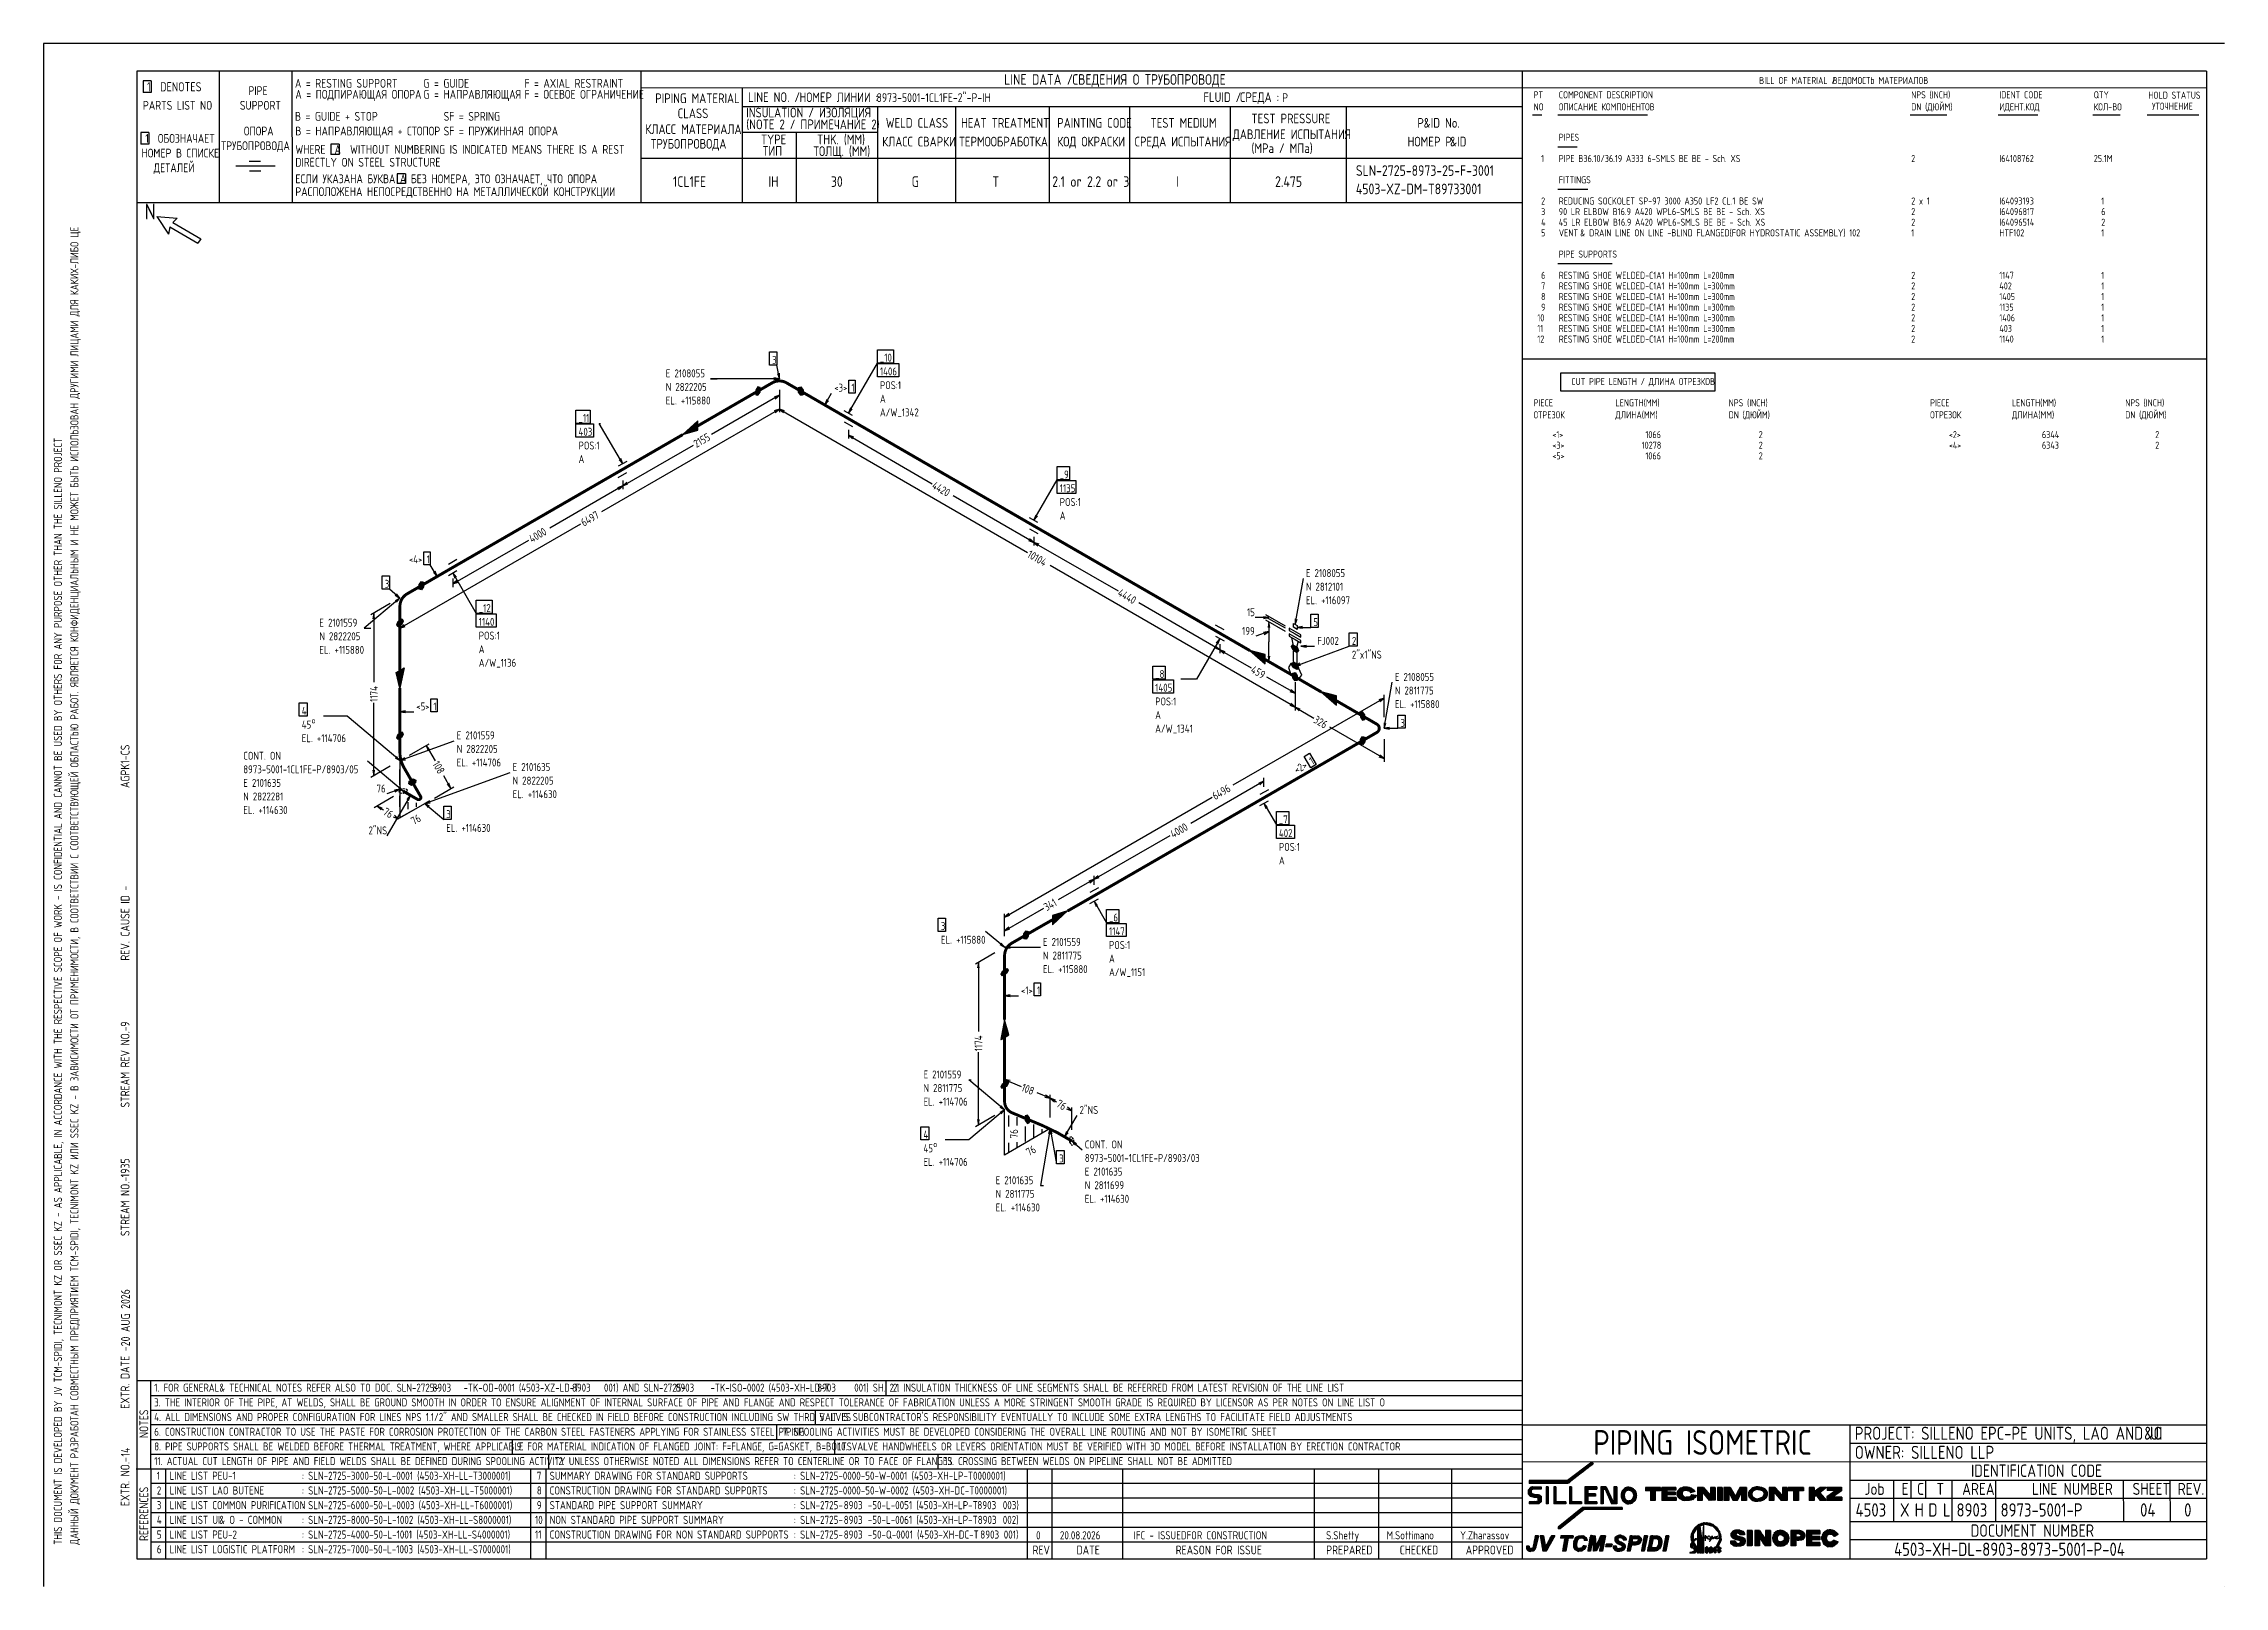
# Model space of a CAD drawing. Extents: x -1005 to 594, y -998 to 420.
# Drawn here: x 0 to 594, y 0 to 420 of the extents above; entities outside this region: 2.
import ezdxf

# ---------------------------------------------------------------- set-up
doc = ezdxf.new("R2010")
doc.units = 0
doc.linetypes.add('GT100', pattern=[0.8, 0.533333, -0.266667])
doc.styles.add('TTFN17', font='GOST type A')

msp = doc.modelspace()

# ---------------------------------------------------------------- texts
at = {"layer": 'GT_1', "style": 'TTFN17'}
for s, height, p in [('A = RESTING SUPPORT', 2.40625, (68.461, 408)), ('G = GUIDE', 2.4062, (103.461, 408)), ('F = AXIAL RESTRAINT', 2.40625, (130.961, 408)), ('LINE DATA /', 2.8875, (261.633, 408.8)), ('СВЕДЕНИЯ О ТРУБОПРОВОДЕ', 2.8875, (280.233, 408.8)), ('BILL OF MATERIAL /', 1.925, (467.289, 409)), ('ВЕДОМОСТЬ МАТЕРИАЛОВ', 1.925, (487.289, 409)), ('PARTS LIST NO', 2.40625, (27.061, 402)), (' 1  DENOTES', 2.5025, (26.875, 407)), ('SUPPORT', 2.4062, (53.461, 402)), (' PIPE', 2.4062, (54.561, 406)), ('A = ПОДПИРАЮЩАЯ ОПОРА', 2.40625, (68.561, 405)), ('G = НАПРАВЛЯЮЩАЯ', 2.40625, (103.461, 405)), ('F = ОСЕВОЕ ОГРАНИЧЕНИЕ', 2.40625, (130.961, 405)), ('PIPING MATERIAL', 2.64687, (166.597, 403.8)), ('LINE NO. /', 2.6469, (191.897, 404.1)), ('НОМЕР ЛИНИИ :', 2.59875, (205.89, 404.1)), ('8973-5001-1CL1FE-2"-P-IH', 2.40625, (226.861, 404.1)), ('FLUID /', 2.6469, (315.897, 404.1)), ('СРЕДА :', 2.6469, (325.897, 404.1)), ('P', 2.406, (337.361, 404.1)), ('PT', 1.925, (405.846, 405.109)), ('COMPONENT DESCRIPTION', 1.925, (412.703, 405.109)), ('NPS (INCH)', 1.925, (508.703, 405.109)), ('DN (ДЮЙМ)', 1.925, (508.703, 401.822)), ('IDENT CODE', 1.925, (532.703, 405.109)), ('QTY', 1.925, (558.417, 405.109)), ('HOLD STATUS', 1.925, (573.289, 405)), ('УТОЧНЕНИЕ', 1.925, (574.289, 402)), ('B = GUIDE + STOP', 2.40625, (68.461, 399)), ('SF = SPRING', 2.40625, (108.961, 399)), ('КЛАСС МАТЕРИАЛА', 2.64687, (163.897, 395.4)), ('CLASS', 2.6469, (172.697, 399.7)), ('(NOTE 2 / ПРИМЕЧАНИЕ 2)', 2.64687, (191.397, 396.7)), ('INSULATION / ИЗОЛЯЦИЯ', 2.64687, (191.397, 399.9)), ('WELD CLASS', 2.6469, (229.397, 397.1)), ('HEAT TREATMENT', 2.64687, (249.897, 397.1)), ('PAINTING CODE', 2.64687, (276.097, 397.1)), ('TEST MEDIUM', 2.64687, (301.497, 397.1)), ('TEST PRESSURE', 2.64687, (328.997, 398.3)), ('P', 2.647, (374.197, 397.1)), ('&ID No.', 2.6469, (375.908, 397.1)), ('NO', 1.925, (405.846, 401.822)), ('ОПИСАНИЕ КОМПОНЕНТОВ', 1.925, (412.703, 401.822)), ('ИДЕНТ.КОД', 1.925, (532.703, 401.822)), ('КОЛ-ВО', 1.925, (558.417, 401.822)), (' 1  ОБОЗНАЧАЕТ', 2.40625, (26.461, 393)), ('ТРУБОПРОВОДА', 2.40625, (48.361, 391)), ('ОПОРА', 2.4062, (54.561, 395)), ('WHERE  A  WITHOUT NUMBERING IS INDICATED MEANS THERE IS A REST', 2.40625, (68.561, 390)), ('B = НАПРАВЛЯЮЩАЯ + СТОПОР', 2.40625, (68.561, 395)), ('SF = ПРУЖИННАЯ ОПОРА', 2.40625, (108.961, 395)), ('ТРУБОПРОВОДА', 2.64687, (165.397, 391.4)), ('TYPE', 2.6469, (195.397, 392.6)), ('ТИП', 2.6469, (195.897, 389.5)), ('ТОЛЩ. (ММ)', 2.6469, (209.697, 389.4)), ('THK. (MM)', 2.6469, (210.697, 392.6)), ('КЛАСС СВАРКИ', 2.64687, (228.397, 392)), ('ТЕРМООБРАБОТКА', 2.64687, (249.397, 392)), ('КОД ОКРАСКИ', 2.64687, (276.097, 392)), ('СРЕДА ИСПЫТАНИЯ', 2.64687, (297.197, 392)), ('ДАВЛЕНИЕ ИСПЫТАНИЯ', 2.64687, (323.897, 394)), ('(MPa / МПа)', 2.64687, (328.997, 390.2)), ('НОМЕР P', 2.6469, (371.497, 392)), ('&ID', 2.6469, (383.097, 392)), ('PIPES', 1.925, (412.703, 393.544)), ('НОМЕР В СПИСКЕ', 2.40625, (26.661, 389)), ('ДЕТАЛЕЙ', 2.4062, (29.961, 385)), ('DIRECTLY ON STEEL STRUCTURE', 2.40625, (68.561, 386.5)), ('SLN-2725-8973-25-F-3001', 2.8875, (357.433, 384)), ('  1', 1.925, (405.846, 387.762)), ('PIPE B36.10/36.19 A333 6-SMLS BE BE - Sch. XS', 1.925, (412.703, 387.762)), ('2', 1.925, (508.703, 387.762)), ('I64108762', 1.925, (532.703, 387.762)), ('25.1M', 1.925, (558.417, 387.762)), ('РАСПОЛОЖЕНА НЕПОСРЕДСТВЕННО НА МЕТАЛЛИЧЕСКОЙ КОНСТРУКЦИИ', 2.40625, (68.561, 378.5)), ('ЕСЛИ УКАЗАНА БУКВА A БЕЗ НОМЕРА, ЭТО ОЗНАЧАЕТ, ЧТО ОПОРА', 2.40625, (68.561, 382)), ('1CL1FE', 2.8875, (171.433, 381)), ('IH', 2.8875, (197.433, 381)), ('30', 2.8875, (214.433, 381)), ('G', 2.888, (236.433, 381)), ('T', 2.888, (258.433, 381)), ('2.1 or 2.2 or 3', 2.8875, (274.733, 381)), ('I', 2.888, (308.433, 381)), ('2.475', 2.8875, (335.433, 381)), ('4503-XZ-DM-T89733001', 2.8875, (357.433, 379)), ('FITTINGS', 1.925, (412.703, 381.98)), ('N', 4.331, (27.55, 372.1)), ('  2', 1.925, (405.846, 376.197)), ('  3', 1.925, (405.846, 373.306)), ('90 LR ELBOW B16.9 A420 WPL6-SMLS BE BE - Sch. XS', 1.925, (412.703, 373.306)), ('REDUCING SOCKOLET SP-97 3000 A350 LF2 CL.1 BE SW', 1.925, (412.703, 376.197)), ('2 x 1', 1.925, (508.703, 376.197)), ('2', 1.925, (508.703, 373.306)), ('I64093193', 1.925, (532.703, 376.197)), ('I64096817', 1.925, (532.703, 373.306)), ('  1', 1.925, (558.417, 376.197)), ('  6', 1.925, (558.417, 373.306)), ('  4', 1.925, (405.846, 370.415)), ('  5', 1.925, (405.846, 367.524)), ('45 LR ELBOW B16.9 A420 WPL6-SMLS BE BE - Sch. XS', 1.925, (412.703, 370.415)), ('VENT', 1.925, (412.703, 367.524)), ('& DRAIN LINE ON LINE -BLIND FLANGED(FOR HYDROSTATIC ASSEMBLY) 102', 1.925, (418.513, 367.524)), ('1', 1.925, (508.703, 367.524)), ('2', 1.925, (508.703, 370.415)), ('I64096514', 1.925, (532.703, 370.415)), ('HTF102', 1.925, (532.703, 367.524)), ('  1', 1.925, (558.417, 367.524)), ('  2', 1.925, (558.417, 370.415)), ('PIPE SUPPORTS', 1.925, (412.703, 361.741)), ('  6', 1.925, (405.846, 355.959)), ('RESTING SHOE WELDED-C1A1 H=100mm L=200mm', 1.925, (412.703, 355.959)), ('2', 1.925, (508.703, 355.959)), ('1147', 1.925, (532.703, 355.959)), ('  1', 1.925, (558.417, 355.959)), ('  7', 1.925, (405.846, 353.068)), ('  8', 1.925, (405.846, 350.177)), ('RESTING SHOE WELDED-C1A1 H=100mm L=300mm', 1.925, (412.703, 353.068)), ('RESTING SHOE WELDED-C1A1 H=100mm L=300mm', 1.925, (412.703, 350.177)), ('2', 1.925, (508.703, 353.068)), ('2', 1.925, (508.703, 350.177)), ('1405', 1.925, (532.703, 350.177)), ('402', 1.925, (532.703, 353.068)), ('  1', 1.925, (558.417, 353.068)), ('  1', 1.925, (558.417, 350.177)), (' 10', 1.925, (405.846, 344.395)), ('  9', 1.925, (405.846, 347.286)), ('RESTING SHOE WELDED-C1A1 H=100mm L=300mm', 1.925, (412.703, 347.286)), ('RESTING SHOE WELDED-C1A1 H=100mm L=300mm', 1.925, (412.703, 344.395)), ('2', 1.925, (508.703, 347.286)), ('2', 1.925, (508.703, 344.395)), ('1135', 1.925, (532.703, 347.286)), ('1406', 1.925, (532.703, 344.395)), ('  1', 1.925, (558.417, 347.286)), ('  1', 1.925, (558.417, 344.395)), (' 11', 1.925, (405.846, 341.503)), (' 12', 1.925, (405.846, 338.612)), ('RESTING SHOE WELDED-C1A1 H=100mm L=300mm', 1.925, (412.703, 341.503)), ('RESTING SHOE WELDED-C1A1 H=100mm L=200mm', 1.925, (412.703, 338.612)), ('2', 1.925, (508.703, 341.503)), ('2', 1.925, (508.703, 338.612)), ('1140', 1.925, (532.703, 338.612)), ('403', 1.925, (532.703, 341.503)), ('  1', 1.925, (558.417, 341.503)), ('  1', 1.925, (558.417, 338.612)), ('3', 2.166, (198.43, 332.825)), ('_10', 2.1656, (227.8, 333.425)), ('E 2108055', 2.1656, (169.463, 329.15)), ('N 2822205', 2.1656, (169.463, 325.453)), ('<3>', 2.1656, (215.35, 325.25)), ('1', 2.166, (220.019, 325.25)), ('1406', 2.1656, (227.8, 329.675)), ('POS:1', 2.1656, (227.8, 325.925)), ('CUT PIPE LENGTH / ДЛИНА ОТРЕЗКОВ', 1.925, (416.132, 327.048)), ('EL. +115880', 2.16562, (169.463, 321.755)), ('A', 2.166, (227.8, 322.228)), ('PIECE', 1.925, (405.846, 321.265)), ('LENGTH(MM)', 1.925, (428.132, 321.265)), ('NPS (INCH)', 1.925, (458.989, 321.265)), ('PIECE', 1.925, (513.846, 321.265)), ('LENGTH(MM)', 1.925, (536.132, 321.265)), ('NPS (INCH)', 1.925, (566.989, 321.265)), ('_11', 2.1656, (145.708, 317)), ('403', 2.1656, (145.708, 313.25)), ('A/W_1342', 2.1656, (227.8, 318.53)), ('ОТРЕЗОК', 1.925, (405.846, 317.979)), ('ДЛИНА(MM)', 1.925, (428.132, 317.979)), ('DN (ДЮЙМ)', 1.925, (458.989, 317.979)), ('ОТРЕЗОК', 1.925, (513.846, 317.979)), ('ДЛИНА(MM)', 1.925, (536.132, 317.979)), ('DN (ДЮЙМ)', 1.925, (566.989, 317.979)), ('POS:1', 2.1656, (145.708, 309.5)), ('     <1>', 1.925, (405.846, 312.592)), ('     <3>', 1.925, (405.846, 309.701)), ('       10278', 1.925, (428.132, 309.701)), ('        1066', 1.925, (428.132, 312.592)), ('        2', 1.925, (458.989, 312.592)), ('        2', 1.925, (458.989, 309.701)), ('     <2>', 1.925, (513.846, 312.592)), ('     <4>', 1.925, (513.846, 309.701)), ('        6344', 1.925, (536.132, 312.592)), ('        6343', 1.925, (536.132, 309.701)), ('        2', 1.925, (566.989, 312.592)), ('        2', 1.925, (566.989, 309.701)), ('A', 2.166, (145.708, 305.803)), ('_9', 2.1656, (276.775, 301.625)), ('     <5>', 1.925, (405.846, 306.81)), ('        1066', 1.925, (428.132, 306.81)), ('        2', 1.925, (458.989, 306.81)), ('1135', 2.1656, (276.775, 297.875)), ('A', 2.166, (276.775, 290.428)), ('POS:1', 2.1656, (276.775, 294.125)), ('<4>', 2.1656, (99.492, 278.525)), ('1', 2.166, (104.316, 278.525)), ('3', 2.166, (92.905, 271.85)), ('E 2108055', 2.1656, (343.825, 274.775)), ('N 2812101', 2.1656, (343.825, 271.078)), ('_12', 2.1656, (118.525, 265.25)), ('EL. +116097', 2.16562, (343.825, 267.38)), ('E 2101559', 2.1656, (75.114, 261.275)), ('1140', 2.1656, (118.525, 261.5)), ('15', 2.1656, (327.771, 264.125)), ('5', 2.166, (345.85, 261.425)), ('N 2822205', 2.1656, (75.114, 257.578)), ('EL. +115880', 2.16562, (75.114, 253.88)), ('A', 2.166, (118.525, 254.053)), ('POS:1', 2.1656, (118.525, 257.75)), ('199', 2.1656, (326.441, 259.025)), ('FJ002', 2.1656, (346.9, 256.325)), ('2', 2.166, (356.35, 256.325)), ('A/W_1136', 2.1656, (118.525, 250.355)), ('_8', 2.1656, (302.769, 247.325)), ('2"x1"NS', 2.1656, (356.35, 252.575)), ('1405', 2.1656, (302.769, 243.575)), ('E 2108055', 2.1656, (368.05, 246.5)), ('N 2811775', 2.1656, (368.05, 242.803)), ('4', 2.166, (70.309, 237.275)), ('<5>', 2.1656, (101.5, 238.475)), ('1', 2.166, (106.169, 238.475)), ('A', 2.166, (302.769, 236.128)), ('POS:1', 2.1656, (302.769, 239.825)), ('EL. +115880', 2.16562, (368.05, 239.105)), ('45', 2.1656, (70.309, 233.525)), ('EL. +114706', 2.16562, (70.309, 229.828)), ('o', 1.624, (72.954, 234.931)), ('E 2101559', 2.1656, (112.525, 230.6)), ('A/W_1341', 2.1656, (302.769, 232.43)), ('3', 2.166, (369.55, 233.975)), ('CONT. ON', 2.1656, (54.383, 225.05)), ('N 2822205', 2.1656, (112.525, 226.903)), ('8973-5001-1CL1FE-P/8903/05', 2.16562, (54.383, 221.353)), ('E 2101635', 2.1656, (54.383, 217.655)), ('EL. +114706', 2.16562, (112.525, 223.205)), ('E 2101635', 2.1656, (127.75, 221.975)), ('N 2822205', 2.1656, (127.75, 218.278)), ('N 2822281', 2.1656, (54.383, 213.958)), ('76', 2.1656, (90.674, 216.125)), ('EL. +114630', 2.16562, (127.75, 214.58)), ('EL. +114630', 2.16562, (54.383, 210.26)), ('3', 2.166, (109.675, 209.15)), ('_7', 2.1656, (336.475, 207.725)), ('2"NS', 2.1656, (88.497, 204.725)), ('EL. +114630', 2.16562, (109.675, 205.4)), ('402', 2.1656, (336.475, 203.975)), ('POS:1', 2.1656, (336.475, 200.225)), ('A', 2.166, (336.475, 196.528)), ('3', 2.166, (244.388, 178.7)), ('1147', 2.1656, (290.2, 177.275)), ('_6', 2.1656, (290.2, 181.025)), ('EL. +115880', 2.16562, (244.388, 174.95)), ('E 2101559', 2.1656, (272.2, 174.35)), ('N 2811775', 2.1656, (272.2, 170.653)), ('POS:1', 2.1656, (290.2, 173.525)), ('EL. +115880', 2.16562, (272.2, 166.955)), ('A', 2.166, (290.2, 169.828)), ('A/W_1151', 2.1656, (290.2, 166.13)), ('<1>', 2.1656, (266.2, 161.15)), ('1', 2.166, (270.558, 161.15)), ('E 2101559', 2.1656, (239.659, 138.275)), ('N 2811775', 2.1656, (239.659, 134.578)), ('EL. +114706', 2.16562, (239.659, 130.88)), ('2"NS', 2.1656, (282.175, 128.6)), ('4', 2.166, (239.659, 121.925)), ('45', 2.1656, (239.659, 118.175)), ('o', 1.624, (242.304, 119.581)), ('CONT. ON', 2.1656, (283.6, 119.225)), ('EL. +114706', 2.16562, (239.659, 114.478)), ('3', 2.166, (276.625, 115.4)), ('8973-5001-1CL1FE-P/8903/03', 2.16562, (283.6, 115.528)), ('E 2101635', 2.1656, (283.6, 111.83)), ('E 2101635', 2.1656, (259.313, 109.475)), ('N 2811775', 2.1656, (259.313, 105.778)), ('N 2811699', 2.1656, (283.6, 108.133)), ('EL. +114630', 2.16562, (259.313, 102.08)), ('EL. +114630', 2.16562, (283.6, 104.435)), ('1. FOR GENERAL', 2.18487, (30.128, 53)), ('& TECHNICAL NOTES REFER ALSO TO DOC. SLN-2725-      -TK-OD-0001 (4503-XZ-LD-T      001) AND SLN-2725-      -TK-ISO-0002 (4503-XH-LD-T      001) SH. 2.1', 2.18487, (47.868, 53)), ('8903', 2.1849, (105.928, 53)), ('8903', 2.1849, (143.928, 53)), ('8903', 2.1849, (172.128, 53)), ('8903', 2.1849, (210.728, 53)), ('2. INSULATION THICKNESS OF LINE SEGMENTS SHALL BE REFERRED FROM LATEST REVISION OF THE LINE LIST', 2.18487, (231.328, 53)), ('3. THE INTERIOR OF THE PIPE, AT WELDS, SHALL BE GROUND SMOOTH IN ORDER TO ENSURE ALIGNMENT OF INTERNAL SURFACE OF PIPE AND FLANGE AND RESPECT TOLERANCE OF FABRICATION UNLESS A MORE STRINGENT SMOOTH GRADE IS REQUIRED BY LICENSOR AS PER NOTES ON LINE LIST O', 2.18487, (30.128, 49)), ('4. ALL DIMENSIONS AND PROPER CONFIGURATION FOR LINES NPS 1.1/2" AND SMALLER SHALL BE CHECKED IN FIELD BEFORE CONSTRUCTION INCLUDING SW THRD VALVES', 2.18487, (30.128, 45)), ("5. IT IS SUBCONTRACTOR'S RESPONSIBILITY EVENTUALLY TO INCLUDE SOME EXTRA LENGTHS TO FACILITATE FIELD ADJUSTMENTS", 2.18487, (211.328, 45)), ('6. CONSTRUCTION CONTRACTOR TO USE THE PASTE FOR CORROSION PROTECTION OF THE CARBON STEEL FASTENERS APPLYING FOR STAINLESS STEEL PIPING', 2.18487, (30.128, 41)), ('7. SPOOLING ACTIVITIES MUST BE DEVELOPED CONSIDERING THE OVERALL LINE ROUTING AND NOT BY ISOMETRIC SHEET', 2.18487, (201.328, 41)), ('PIPING ISOMETRIC', 6.7375, (422.111, 35.8)), ('PROJECT: SILLENO EPC-PE UNITS, LAO AND UI', 3.56125, (493.334, 39.9)), ('&O', 3.5612, (572.125, 39.9)), ('8. PIPE SUPPORTS SHALL BE WELDED BEFORE THERMAL TREATMENT, WHERE APPLICABLE', 2.18487, (30.128, 37)), ('9. FOR MATERIAL INDICATION OF FLANGED JOINT: F=FLANGE, G=GASKET, B=BOLTS', 2.18487, (128.828, 37)), ('10. VALVE HANDWHEELS OR LEVERS ORIENTATION MUST BE VERIFIED WITH 3D MODEL BEFORE INSTALLATION BY ERECTION CONTRACTOR', 2.18487, (216.328, 37)), ('OWNER: SILLENO LLP', 3.56125, (493.334, 34.7)), ('11. ACTUAL CUT LENGTH OF PIPE AND FIELD WELDS SHALL BE DEFINED DURING SPOOLING ACTIVITY', 2.18487, (30.128, 33)), ('1', 2.214, (30.832, 29)), ('LINE LIST PEU-1', 2.21375, (34.332, 29)), (': SLN-2725-3000-50-L-0001 (4503-XH-LL-T3000001)', 2.21375, (70.332, 29)), ('7', 2.214, (134.332, 29)), ('SUMMARY DRAWING FOR STANDARD SUPPORTS', 2.21375, (137.832, 29)), ('12. UNLESS OTHERWISE NOTED ALL DIMENSIONS REFER TO CENTERLINE OR TO FACE OF FLANGES', 2.18487, (139.328, 33)), (': SLN-2725-0000-50-W-0001 (4503-XH-LP-T0000001)', 2.21375, (204.332, 29)), ('13. CROSSING BETWEEN WELDS ON PIPELINE SHALL NOT BE ADMITTED', 2.18487, (245.328, 33)), ('IDENTIFICATION CODE', 3.36875, (525.005, 29.8)), ('2', 2.214, (30.832, 25)), ('LINE LIST LAO BUTENE', 2.21375, (34.332, 25)), (': SLN-2725-5000-50-L-0002 (4503-XH-LL-T5000001)', 2.21375, (70.332, 25)), ('8', 2.214, (134.332, 25)), ('CONSTRUCTION DRAWING FOR STANDARD SUPPORTS', 2.21375, (137.832, 25)), (': SLN-2725-0000-50-W-0002 (4503-XH-DC-T0000001)', 2.21375, (204.332, 25)), ('Job', 3.2725, (495.991, 24.9)), ('E', 3.272, (506.091, 24.9)), ('C', 3.272, (510.291, 24.9)), ('T', 3.272, (515.591, 24.9)), ('AREA', 3.2725, (522.591, 24.9)), ('LINE NUMBER', 3.2725, (541.591, 24.9)), ('SHEET', 3.2725, (568.991, 24.9)), ('REV.', 3.2725, (581.291, 24.9)), ('3', 2.214, (30.832, 21)), ('4', 2.214, (30.832, 17)), ('LINE LIST COMMON PURIFICATION', 2.21375, (34.332, 21)), ('LINE LIST UI', 2.21375, (34.332, 17)), ('& O - COMMON', 2.21375, (47.849, 17)), (': SLN-2725-6000-50-L-0003 (4503-XH-LL-T6000001)', 2.21375, (70.332, 21)), (': SLN-2725-8000-50-L-1002 (4503-XH-LL-S8000001)', 2.21375, (70.332, 17)), ('10', 2.2138, (133.832, 17)), ('9', 2.214, (134.332, 21)), ('STANDARD PIPE SUPPORT SUMMARY', 2.21375, (137.832, 21)), ('NON STANDARD PIPE SUPPORT SUMMARY', 2.21375, (137.832, 17)), (': SLN-2725-      -50-L-0051 (4503-XH-LP-T      003)', 2.21375, (204.332, 21)), (': SLN-2725-      -50-L-0061 (4503-XH-LP-T      002)', 2.21375, (204.332, 17)), ('8903', 2.2138, (217.932, 21)), ('8903', 2.2138, (217.932, 17)), ('8903', 2.2138, (254.332, 21)), ('8903', 2.2138, (254.432, 17)), ('4503', 3.6094, (493.541, 19)), ('X', 3.609, (505.641, 19)), ('H', 3.609, (509.641, 19)), ('D', 3.609, (513.341, 19)), ('L', 3.609, (517.341, 19)), ('8903', 3.6094, (521.041, 19)), ('8973-5001-P', 3.60937, (533.041, 19)), ('04', 3.6094, (571.041, 19)), ('0', 3.609, (583.041, 19)), ('5', 2.214, (30.832, 13)), ('LINE LIST PEU-2', 2.21375, (34.332, 13)), (': SLN-2725-4000-50-L-1001 (4503-XH-LL-S4000001)', 2.21375, (70.332, 13)), ('11', 2.2138, (133.832, 13)), ('CONSTRUCTION DRAWING FOR NON STANDARD SUPPORTS', 2.21375, (137.832, 13)), (': SLN-2725-      -50-Q-0001 (4503-XH-DC-T      001)', 2.21375, (204.332, 13)), ('8903', 2.2138, (217.932, 13)), ('8903', 2.2138, (255.132, 13)), ('0', 2.214, (270.332, 12.8)), ('20.08.2026', 2.2138, (276.832, 12.8)), ('IFC - ISSUEDFOR CONSTRUCTION', 2.21375, (296.932, 12.8)), ('S.Shetty', 2.2138, (349.332, 12.8)), ('M.Sottimano', 2.21375, (365.832, 12.8)), ('Y.Zharassov', 2.21375, (385.832, 12.8)), ('4503-XH-DL-', 3.60937, (504.041, 8.3)), ('DOCUMENT NUMBER', 3.36875, (524.905, 13.5)), ('8903-8973-5001-P-04', 3.60937, (528.041, 8.3)), ('6', 2.214, (30.832, 9)), ('LINE LIST LOGISTIC PLATFORM', 2.21375, (34.332, 9)), (': SLN-2725-7000-50-L-1003 (4503-XH-LL-S7000001)', 2.21375, (70.332, 9)), ('REV', 2.4062, (269.361, 8.7)), ('DATE', 2.4062, (281.361, 8.7)), ('REASON FOR ISSUE', 2.40625, (308.361, 8.7)), ('PREPARED', 2.4062, (349.361, 8.7)), ('CHECKED', 2.4062, (369.361, 8.7)), ('APPROVED', 2.4062, (387.361, 8.7)), ('N', 4.812, (-1005.58, -997.9)), ('N', 4.812, (-1005.38, -997.9))]:
    msp.add_text(s, height=height, dxfattribs=at).set_placement(p)
for s, height, rotation, p in [('ДАННЫЙ ДОКУМЕНТ РАЗРАБОТАН СОВМЕСТНЫМ ПРЕДПРИЯТИЕМ TCM-SPIDI, TECNIMONT KZ ИЛИ SSEC KZ - В ЗАВИСИМОСТИ ОТ ПРИМЕНИМОСТИ, В СООТВЕТСТВИИ С СООТВЕТСТВУЮЩЕЙ ОБЛАСТЬЮ РАБОТ. ЯВЛЯЕТСЯ КОНФИДЕНЦИАЛЬНЫМ И НЕ МОЖЕТ БЫТЬ ИСПОЛЬЗОВАН ДРУГИМИ ЛИЦАМИ ДЛЯ КАКИХ-ЛИБО ЦЕ', 2.21375, 90, (9.5, 11.332)), ('THIS DOCUMENT IS DEVELOPED BY JV TCM-SPIDI, TECNIMONT KZ OR SSEC KZ - AS APPLICABLE, IN ACCORDANCE WITH THE RESPECTIVE SCOPE OF WORK - IS CONFIDENTIAL AND CANNOT BE USED BY OTHERS FOR ANY PURPOSE OTHER THAN THE SILLENO PROJECT', 2.21375, 90, (5, 11.332)), ('2155', 2.1656, 30, (177.817, 309.92)), ('4420', 2.1656, -30, (241.756, 299.076)), ('6497', 2.1656, 30, (147.144, 288.463)), ('4000', 2.1656, 30, (133.006, 284.038)), ('10104', 2.1656, -30, (267.729, 280.33)), ('4440', 2.1656, -30, (292.344, 269.863)), ('459', 2.1656, -30, (328.605, 248.925)), ('1174', 2.1656, 90, (91.03, 240.816)), ('326', 2.1656, -30, (345.699, 235.271)), ('AGPK1-CS', 2.4062, 90, (23.4, 217.361)), ('1', 2.166, 30, (345.546, 223.563)), ('108', 2.1656, -60, (105.824, 223.873)), ('<2>', 2.1656, 30, (341.368, 221.151)), ('6496', 2.1656, 30, (319.119, 214.026)), ('76', 2.1656, -30, (92.237, 210.251)), ('76', 2.1656, 30, (100.858, 207.218)), ('4000', 2.1656, 30, (307.681, 203.638)), ('REV. CAUSE ID -', 2.40625, 90, (23.4, 170.361)), ('341', 2.1656, 30, (273.231, 183.781)), ('STREAM REV NO.-', 2.40625, 90, (23.4, 130.361)), ('9', 2.406, 90, (23.4, 152.361)), ('1174', 2.1656, 90, (255.73, 145.716)), ('108', 2.1656, -22, (266.124, 134.96)), ('76', 2.1656, -30, (275.631, 130.751)), ('76', 2.1656, 90, (265.393, 121.971)), ('76', 2.1656, 30, (268.408, 117.068)), ('1935', 2.4062, 90, (23.4, 111.361)), ('STREAM NO.-', 2.40625, 90, (23.4, 95.361)), ('20 AUG 2026', 2.40625, 90, (23.5, 65.361)), ('EXTR. DATE -', 2.40625, 90, (23.4, 48.361)), ('NOTES', 2.4062, 90, (28.5, 40.361)), ('14', 2.4062, 90, (23.5, 35.361)), ('EXTR. NO.-', 2.4062, 90, (23.4, 21.861)), ('REFERENCES', 2.4062, 90, (28.5, 12.361))]:
    msp.add_text(s, height=height, rotation=rotation, dxfattribs=at).set_placement(p)

# ---------------------------------------------------------------- linework, layer by layer
at = {"layer": 'GT_1', "flags": 128}
for points in [[(0, 420), (0, 0)], [(594, 420), (0, 420)], [(589.1, 412.5), (25.4, 412.5)], [(25.4, 412.5), (25.4, 7.5)], [(29.3, 409.9), (27.1, 409.9)], [(27.1, 409.9), (27.1, 406.7)], [(29.3, 409.9), (29.3, 406.7)], [(47.8, 412.5), (47.8, 376.7)], [(67.6, 412.5), (67.7, 376.7)], [(162.7, 412.5), (162.7, 376.7)], [(402.7, 412.5), (402.7, 7.5)], [(589.1, 412.5), (589.1, 7.5)], [(29.3, 406.7), (27.1, 406.7)], [(589.1, 408), (162.7, 407.9)], [(190.3, 407.8), (190.3, 376.7)], [(190.3, 402.9), (402.7, 402.9)], [(227.1, 402.9), (227.1, 376.7)], [(248.4, 402.9), (248.4, 376.8)], [(273.9, 402.9), (273.9, 376.7)], [(295.8, 402.9), (295.8, 376.7)], [(323.2, 402.9), (323.2, 376.7)], [(354.8, 402.9), (354.8, 376.8)], [(408.046, 400.531), (405.557, 400.531)], [(436.894, 400.531), (412.414, 400.531)], [(518.373, 400.531), (508.414, 400.531)], [(543.202, 400.531), (532.414, 400.531)], [(565.597, 400.531), (558.129, 400.531)], [(587, 400.5), (573, 400.5)], [(28.7, 395.8), (26.5, 395.8)], [(26.5, 395.8), (26.5, 392.6)], [(28.7, 392.6), (26.5, 392.6)], [(28.7, 395.8), (28.7, 392.6)], [(80.5, 392.6), (78.2, 392.6)], [(78.2, 392.6), (78.2, 389.8)], [(80.5, 392.6), (80.5, 389.8)], [(227.1, 395.8), (190.3, 395.8)], [(205, 395.8), (205, 376.7)], [(63.1, 386.6), (52.4, 386.6)], [(59.1, 387.9), (56, 387.9)], [(80.5, 389.8), (78.2, 389.8)], [(230.2, 388.7), (162.7, 388.7)], [(402.7, 388.7), (226.9, 388.7)], [(417.669, 391.854), (412.414, 391.854)], [(59.2, 385.3), (56.1, 385.3)], [(98.6, 384.6), (96.3, 384.6)], [(96.3, 384.6), (96.3, 381.9)], [(98.6, 381.9), (96.3, 381.9)], [(98.6, 384.6), (98.6, 381.9)], [(420.573, 380.289), (412.414, 380.289)], [(402.7, 376.7), (25.4, 376.7)], [(30.8, 372.9), (34, 368.1)], [(30.8, 372.9), (36.4, 372.5)], [(34.4, 370.1), (34, 368.1)], [(34.4, 370.1), (42, 365.7)], [(36.4, 372.5), (35.2, 371.3)], [(35.2, 371.3), (42.8, 366.9)], [(42.8, 366.9), (42, 365.7)], [(427.211, 360.051), (412.414, 360.051)], [(197.7, 336.05), (199.725, 336.05), (199.725, 332.45), (197.7, 332.45), (197.7, 336.05)], [(219.225, 319.4), (227.1, 333.05)], [(227.1, 336.65), (231.45, 336.65), (231.45, 333.05), (227.1, 333.05), (227.1, 336.65)], [(227.1, 332.9), (232.95, 332.9), (232.95, 329.3), (227.1, 329.3), (227.1, 332.9)], [(402.7, 334.19), (589, 334.19)], [(200.4, 328.775), (181.65, 328.775), (183.45, 328.775)], [(198.9, 328.55), (200.4, 328.775), (198.9, 329)], [(200.4, 328.775), (199.725, 332.45)], [(199.875, 330.2), (200.4, 328.775), (200.4, 330.275)], [(219.3, 328.4), (221.025, 328.4), (221.025, 324.875), (219.3, 324.875), (219.3, 328.4)], [(413.271, 330.405), (455.204, 330.405), (455.204, 325.357), (413.271, 325.357), (413.271, 330.405)], [(200.4, 324.275), (181.95, 313.625)], [(193.95, 324.425), (194.55, 324.275), (195.15, 325.1), (195.15, 326.375), (194.55, 326.525), (193.95, 325.7), (193.95, 324.425)], [(193.95, 325.6), (195.15, 325.6)], [(193.95, 325.4), (195.15, 325.4)], [(193.95, 325.2), (195.15, 325.2)], [(193.95, 325), (195.077, 325)], [(193.95, 324.8), (194.932, 324.8)], [(193.95, 324.6), (194.786, 324.6)], [(194.023, 325.8), (195.15, 325.8)], [(194.05, 324.4), (194.641, 324.4)], [(194.168, 326), (195.15, 326)], [(194.314, 326.2), (195.15, 326.2)], [(194.459, 326.4), (195.05, 326.4)], [(199.275, 323.3), (200.4, 324.275), (198.975, 323.75)], [(200.4, 325.775), (200.4, 319.625)], [(200.4, 325.775), (200.4, 323.375)], [(200.4, 325.775), (200.4, 319.625)], [(205.65, 326.375), (206.25, 326.525), (206.85, 325.7), (206.85, 324.425), (206.25, 324.275), (205.65, 325.1), (205.65, 326.375)], [(205.65, 326.2), (206.486, 326.2)], [(205.65, 326), (206.632, 326)], [(205.65, 325.8), (206.777, 325.8)], [(205.65, 325.6), (206.85, 325.6)], [(205.65, 325.4), (206.85, 325.4)], [(205.65, 325.2), (206.85, 325.2)], [(205.723, 325), (206.85, 325)], [(205.75, 326.4), (206.341, 326.4)], [(205.868, 324.8), (206.85, 324.8)], [(206.014, 324.6), (206.85, 324.6)], [(206.159, 324.4), (206.75, 324.4)], [(212.775, 321.65), (214.65, 324.875)], [(213.3, 323.075), (212.775, 321.65), (213.75, 322.775)], [(219.75, 320.825), (219.225, 319.4), (220.2, 320.525)], [(144.975, 320.225), (148.875, 320.225), (148.875, 316.625), (144.975, 316.625), (144.975, 320.225)], [(144.975, 316.475), (149.775, 316.475), (149.775, 312.875), (144.975, 312.875), (144.975, 316.475)], [(157.725, 305.6), (151.35, 316.625), (151.725, 316.625)], [(200.4, 320.525), (151.95, 292.55)], [(178.2, 315.95), (178.2, 317.3), (174.075, 313.55), (178.2, 314.75), (178.2, 317.15), (174.45, 313.775), (178.2, 314.825), (178.2, 316.925), (174.9, 314), (178.2, 315.05), (178.2, 316.775), (175.275, 314.3), (178.2, 315.2), (178.2, 316.625), (175.65, 314.45), (178.2, 315.35), (178.2, 316.475), (176.1, 314.75), (178.2, 315.5), (178.2, 316.25), (176.4, 314.9), (178.2, 315.725), (178.2, 316.1), (176.85, 315.2), (178.2, 315.875), (178.2, 315.95), (174.075, 313.55)], [(199.275, 319.55), (200.4, 320.525), (198.975, 320)], [(201.825, 320), (200.4, 320.525), (201.525, 319.55)], [(200.4, 320.525), (267.975, 281.45)], [(220.35, 318.8), (218.025, 320.075)], [(218.025, 317.075), (220.35, 315.8)], [(219.225, 314.9), (219.225, 312.5)], [(157.725, 299.6), (177, 310.7)], [(220.65, 312.875), (219.225, 313.4), (220.35, 312.425)], [(219.225, 313.4), (242.025, 300.2)], [(158.85, 306.275), (156.525, 304.925)], [(156.525, 301.925), (158.85, 303.275)], [(156.75, 306.725), (157.725, 305.6), (157.2, 307.025)], [(276.075, 304.85), (279.45, 304.85), (279.45, 301.25), (276.075, 301.25), (276.075, 304.85)], [(157.725, 299.6), (137.85, 288.125)], [(156.6, 298.625), (157.725, 299.6), (156.3, 299.075)], [(157.725, 301.1), (157.725, 298.7)], [(157.725, 301.1), (157.725, 298.7)], [(158.85, 300.575), (157.725, 299.6), (159.15, 300.125)], [(269.7, 290.225), (276.075, 301.25)], [(276.075, 301.1), (281.175, 301.1), (281.175, 297.5), (276.075, 297.5), (276.075, 301.1)], [(269.7, 284.225), (247.725, 296.9)], [(270.225, 291.65), (269.7, 290.225), (270.675, 291.35)], [(97.05, 260.825), (146.325, 289.25)], [(268.275, 284.75), (269.7, 284.225), (268.575, 285.2)], [(270.825, 289.625), (268.5, 290.9)], [(268.5, 287.9), (270.825, 286.625)], [(269.7, 285.725), (269.7, 283.325)], [(269.7, 285.725), (269.7, 283.325)], [(103.575, 281.675), (105.3, 281.675), (105.3, 278.15), (103.575, 278.15), (103.575, 281.675)], [(112.575, 279.575), (110.25, 278.225)], [(111.45, 272.9), (132.15, 284.825)], [(271.125, 283.7), (269.7, 284.225), (270.825, 283.25)], [(269.7, 284.225), (292.65, 271.025)], [(92.175, 275.075), (94.2, 275.075), (94.2, 271.475), (92.175, 271.475), (92.175, 275.075)], [(102.3, 272.75), (102.9, 273.575), (103.5, 273.425), (103.5, 272.15), (102.9, 271.325), (102.3, 271.475), (102.3, 272.75)], [(102.773, 273.4), (103.5, 273.4)], [(107.175, 274.925), (105.3, 278.15)], [(106.2, 276.05), (107.175, 274.925), (106.65, 276.35)], [(110.25, 275.225), (112.575, 276.575)], [(112.425, 274.775), (111.45, 275.9), (111.975, 274.475)], [(111.45, 275.9), (117.825, 264.875)], [(111.45, 274.4), (111.45, 272)], [(112.575, 273.875), (111.45, 272.9), (112.875, 273.425)], [(340.875, 239.375), (274.125, 277.925)], [(340.875, 261.875), (343.125, 274.4)], [(97.05, 269.075), (87.3, 260.9), (89.1, 260.9)], [(94.425, 267.575), (89.1, 264.5)], [(97.05, 269.075), (94.2, 271.475)], [(95.775, 269.825), (97.05, 269.075), (96.075, 270.2)], [(96.075, 267.95), (97.05, 269.075), (95.775, 268.325)], [(102.3, 272.6), (103.5, 272.6)], [(102.3, 272.4), (103.5, 272.4)], [(102.3, 272.2), (103.5, 272.2)], [(102.3, 272), (103.391, 272)], [(102.3, 271.8), (103.245, 271.8)], [(102.3, 271.6), (103.1, 271.6)], [(102.336, 272.8), (103.5, 272.8)], [(102.482, 273), (103.5, 273)], [(102.627, 273.2), (103.5, 273.2)], [(117.825, 268.475), (122.175, 268.475), (122.175, 264.875), (117.825, 264.875), (117.825, 268.475)], [(320.4, 254.975), (298.275, 267.725)], [(90.15, 263.45), (89.925, 264.95), (89.7, 263.45)], [(89.925, 264.95), (89.925, 246.125)], [(97.65, 262.025), (98.025, 262.85), (97.65, 263.3), (96.45, 262.625), (96.075, 261.8), (96.45, 261.35), (97.65, 262.025)], [(96.075, 261.8), (97.25, 261.8)], [(96.166, 262), (97.606, 262)], [(96.242, 261.6), (96.894, 261.6)], [(96.257, 262.2), (97.73, 262.2)], [(96.348, 262.4), (97.82, 262.4)], [(96.439, 262.6), (97.911, 262.6)], [(96.761, 262.8), (98.002, 262.8)], [(97.05, 266.075), (97.05, 259.925)], [(98.175, 261.8), (97.05, 260.825), (98.475, 261.35)], [(97.117, 263), (97.9, 263)], [(117.825, 264.725), (123.225, 264.725), (123.225, 261.125), (117.825, 261.125), (117.825, 264.725)], [(321.525, 260.375), (319.2, 261.65)], [(333.75, 263.75), (330, 263.75)], [(332.25, 263.525), (333.75, 263.75), (332.25, 263.975)], [(338.25, 261.425), (332.925, 264.5)], [(338.25, 260.825), (332.925, 263.9)], [(338.25, 259.925), (332.925, 263)], [(333.975, 261.05), (333.75, 262.55), (333.525, 261.05)], [(333.75, 262.55), (333.75, 257.15)], [(341.4, 260.525), (340.425, 261.125), (340.425, 262.175), (341.4, 261.575), (341.4, 260.525)], [(340.875, 263.375), (340.875, 261.875), (341.4, 263.3)], [(345.15, 264.65), (347.175, 264.65), (347.175, 261.05), (345.15, 261.05), (345.15, 264.65)], [(320.4, 257.975), (314.025, 246.95), (309.75, 246.95)], [(318.975, 255.5), (320.4, 254.975), (319.275, 255.95)], [(319.2, 258.65), (321.525, 257.375)], [(319.875, 256.55), (320.4, 257.975), (319.425, 256.85)], [(320.4, 256.475), (320.4, 254.075)], [(320.4, 256.475), (320.4, 254.075)], [(333.75, 259.925), (330.225, 258.65)], [(332.475, 259.175), (333.75, 259.925), (332.25, 259.7)], [(333.75, 251.75), (333.75, 257.15)], [(340.875, 259.325), (342.45, 258.425), (342.45, 259.025), (339.3, 260.825), (339.3, 260.225), (340.875, 259.325)], [(340.875, 257.75), (342.45, 256.85), (342.45, 257.525), (339.3, 259.325), (339.3, 258.65), (340.875, 257.75)], [(341.475, 255.65), (341.85, 254.825), (341.475, 254.375), (340.275, 255.05), (339.9, 255.875), (340.275, 256.325), (341.475, 255.65)], [(339.934, 255.8), (341.208, 255.8)], [(341.7, 257.3), (341.175, 255.2), (340.5, 255.575), (339.975, 258.35)], [(340.004, 256), (340.853, 256)], [(340.025, 255.6), (341.498, 255.6)], [(340.875, 250.55), (355.65, 255.95)], [(342.9, 261.275), (341.4, 261.05), (342.9, 260.825)], [(341.4, 261.05), (345.15, 261.05)], [(343.95, 256.175), (342.45, 255.95), (343.95, 255.725)], [(342.45, 255.95), (346.2, 255.95)], [(355.65, 259.55), (357.825, 259.55), (357.825, 255.95), (355.65, 255.95), (355.65, 259.55)], [(97.05, 249.35), (98.25, 250.025), (97.05, 244.55), (96, 248.75), (98.1, 249.95), (97.05, 245), (96.075, 248.825), (97.95, 249.875), (97.05, 245.525), (96.225, 248.9), (97.8, 249.8), (97.05, 245.975), (96.375, 248.975), (97.65, 249.65), (97.05, 246.425), (96.525, 249.05), (97.5, 249.575), (97.05, 246.875), (96.675, 249.125), (97.35, 249.5), (97.05, 247.325), (96.825, 249.2), (97.2, 249.425), (97.05, 247.775), (96.975, 249.275), (97.05, 249.35), (97.05, 244.55)], [(302.1, 250.55), (305.475, 250.55), (305.475, 246.95), (302.1, 246.95), (302.1, 250.55)], [(321.825, 254.45), (320.4, 254.975), (321.525, 254)], [(320.4, 254.975), (328.875, 250.025)], [(332.7, 252.35), (332.7, 253.7), (328.575, 254.75), (332.7, 251.15), (332.7, 253.55), (328.95, 254.525), (332.7, 251.225), (332.7, 253.325), (329.4, 254.3), (332.7, 251.45), (332.7, 253.175), (329.775, 254), (332.7, 251.6), (332.7, 253.025), (330.15, 253.85), (332.7, 251.75), (332.7, 252.875), (330.6, 253.55), (332.7, 251.9), (332.7, 252.65), (330.9, 253.4), (332.7, 252.125), (332.7, 252.5), (331.35, 253.1), (332.7, 252.275), (332.7, 252.35), (328.575, 254.75)], [(338.25, 249.125), (332.925, 252.2)], [(333.525, 253.25), (333.75, 251.75), (333.975, 253.25)], [(340.875, 247.625), (341.85, 247.025), (342.675, 248.075), (341.85, 250.025), (339.75, 251.225), (339.075, 250.175), (339.75, 248.225), (340.875, 247.625)], [(341.475, 250.85), (341.85, 250.025), (341.475, 249.575), (340.275, 250.25), (339.9, 251.075), (340.275, 251.525), (341.475, 250.85)], [(339.934, 251), (341.208, 251)], [(340.004, 251.2), (340.853, 251.2)], [(340.025, 250.8), (341.498, 250.8)], [(340.116, 255.4), (341.589, 255.4)], [(340.116, 250.6), (341.589, 250.6)], [(340.207, 255.2), (341.68, 255.2)], [(340.207, 250.4), (341.68, 250.4)], [(340.875, 251.45), (341.4, 251.15), (341.4, 254.15), (340.35, 254.75), (340.35, 251.75), (340.875, 251.45)], [(340.364, 255), (341.77, 255)], [(340.364, 250.2), (341.77, 250.2)], [(340.719, 254.8), (341.829, 254.8)], [(340.719, 250), (341.829, 250)], [(342.15, 251.3), (340.875, 250.55), (342.375, 250.775)], [(341.075, 254.6), (341.662, 254.6)], [(341.075, 249.8), (341.662, 249.8)], [(302.1, 246.8), (307.8, 246.8), (307.8, 243.2), (302.1, 243.2), (302.1, 246.8)], [(340.875, 243.125), (333.225, 247.55)], [(339.45, 243.65), (340.875, 243.125), (339.75, 244.1)], [(340.275, 248.6), (340.875, 248.75), (341.475, 247.925), (341.475, 246.65), (340.875, 246.5), (340.275, 247.325), (340.275, 248.6)], [(340.275, 248.6), (340.984, 248.6)], [(340.275, 248.4), (341.13, 248.4)], [(340.275, 248.2), (341.275, 248.2)], [(340.275, 248), (341.42, 248)], [(340.275, 247.8), (341.475, 247.8)], [(340.275, 247.6), (341.475, 247.6)], [(340.275, 247.4), (341.475, 247.4)], [(340.366, 247.2), (341.475, 247.2)], [(340.511, 247), (341.475, 247)], [(340.657, 246.8), (341.475, 246.8)], [(340.875, 246.125), (340.875, 242.225)], [(340.875, 246.125), (340.875, 238.475)], [(340.875, 244.625), (340.875, 238.475)], [(365.1, 233.6), (367.35, 246.125)], [(69.6, 240.5), (71.775, 240.5), (71.775, 236.9), (69.6, 236.9), (69.6, 240.5)], [(89.925, 220.7), (89.925, 240.5)], [(98.55, 238.325), (97.05, 238.1), (98.55, 237.875)], [(97.05, 238.1), (100.8, 238.1)], [(105.45, 241.625), (107.175, 241.625), (107.175, 238.1), (105.45, 238.1), (105.45, 241.625)], [(365.1, 241.85), (323.925, 218.15)], [(339.45, 239.9), (340.875, 239.375), (339.75, 240.35)], [(342.3, 238.85), (340.875, 239.375), (342, 238.4)], [(340.875, 239.375), (345.975, 236.375)], [(352.125, 241.1), (352.125, 242.45), (348, 243.5), (352.125, 239.9), (352.125, 242.3), (348.375, 243.275), (352.125, 239.975), (352.125, 242.075), (348.825, 243.05), (352.125, 240.2), (352.125, 241.925), (349.2, 242.75), (352.125, 240.35), (352.125, 241.775), (349.575, 242.6), (352.125, 240.5), (352.125, 241.625), (350.025, 242.3), (352.125, 240.65), (352.125, 241.4), (350.325, 242.15), (352.125, 240.875), (352.125, 241.25), (350.775, 241.85), (352.125, 241.025), (352.125, 241.1), (348, 243.5)], [(358.65, 236.675), (359.25, 235.85), (359.85, 236), (359.85, 237.275), (359.25, 238.1), (358.65, 237.95), (358.65, 236.675)], [(358.65, 237.8), (359.468, 237.8)], [(363.975, 240.875), (365.1, 241.85), (363.675, 241.325)], [(365.1, 236.6), (365.1, 242.75)], [(97.05, 224.825), (82.65, 236.9), (76.2, 236.9)], [(97.65, 231.275), (98.025, 232.1), (97.65, 232.55), (96.45, 231.875), (96.075, 231.05), (96.45, 230.6), (97.65, 231.275)], [(96.416, 231.8), (97.889, 231.8)], [(96.672, 232), (97.98, 232)], [(97.028, 232.2), (97.942, 232.2)], [(365.1, 225.35), (350.325, 233.9)], [(358.65, 237.6), (359.614, 237.6)], [(358.65, 237.4), (359.759, 237.4)], [(358.65, 237.2), (359.85, 237.2)], [(358.65, 237), (359.85, 237)], [(358.65, 236.8), (359.85, 236.8)], [(358.705, 236.6), (359.85, 236.6)], [(358.85, 236.4), (359.85, 236.4)], [(358.995, 236.2), (359.85, 236.2)], [(359.141, 236), (359.85, 236)], [(365.1, 235.1), (365.1, 233.6), (365.625, 235.025)], [(366.6, 233.825), (365.1, 233.6), (366.6, 233.375)], [(365.1, 233.6), (368.85, 233.6)], [(368.85, 237.2), (370.875, 237.2), (370.875, 233.6), (368.85, 233.6), (368.85, 237.2)], [(95.775, 225.575), (97.05, 224.825), (96.075, 225.95)], [(96.117, 231), (97.161, 231)], [(96.143, 231.2), (97.517, 231.2)], [(96.234, 231.4), (97.707, 231.4)], [(96.283, 230.8), (96.806, 230.8)], [(96.325, 231.6), (97.798, 231.6)], [(97.05, 224.825), (111.825, 230.225)], [(99.675, 226.325), (105, 229.4)], [(105.15, 227.825), (104.175, 228.95), (104.7, 227.525)], [(104.175, 228.95), (106.65, 224.75)], [(343.35, 225.95), (344.775, 226.85), (346.575, 223.775), (345.15, 222.875), (343.35, 225.95)], [(359.85, 229.925), (359.25, 229.1), (358.65, 229.25), (358.65, 230.525), (359.25, 231.35), (359.85, 231.2), (359.85, 229.925)], [(358.65, 230.4), (359.85, 230.4)], [(358.65, 230.2), (359.85, 230.2)], [(358.65, 230), (359.85, 230)], [(358.65, 229.8), (359.759, 229.8)], [(358.65, 229.6), (359.614, 229.6)], [(358.65, 229.4), (359.468, 229.4)], [(358.705, 230.6), (359.85, 230.6)], [(358.85, 230.8), (359.85, 230.8)], [(358.995, 231), (359.85, 231)], [(359.141, 231.2), (359.85, 231.2)], [(363.675, 225.875), (365.1, 225.35), (363.975, 226.325)], [(365.1, 230.6), (365.1, 224.45)], [(97.95, 216.5), (88.2, 224.675)], [(94.425, 223.325), (89.1, 220.25)], [(89.7, 222.2), (89.925, 220.7), (90.15, 222.2)], [(98.325, 225.575), (97.05, 224.825), (98.55, 225.05)], [(97.05, 224.825), (97.05, 209.225)], [(97.05, 218.225), (97.05, 222.35)], [(100.2, 218.075), (99.45, 218.45), (99.525, 219.2), (100.65, 219.875), (101.4, 219.5), (101.325, 218.75), (100.2, 218.075)], [(103.8, 213.125), (127.05, 221.6)], [(110.925, 217.25), (108.975, 220.625)], [(332.4, 217.7), (332.4, 220.1)], [(95.325, 215), (90, 211.925)], [(97.05, 217.025), (93.525, 215.75)], [(99.9, 215.375), (93.525, 204.35)], [(95.775, 216.275), (97.05, 217.025), (95.55, 216.8)], [(96.675, 217.25), (97.95, 216.5), (96.975, 217.625)], [(97.05, 212.225), (97.05, 215.225)], [(99.375, 213.95), (99.9, 215.375), (98.925, 214.25)], [(99.465, 218.6), (101.075, 218.6)], [(99.485, 218.8), (101.33, 218.8)], [(99.505, 219), (101.35, 219)], [(99.525, 219.2), (101.37, 219.2)], [(99.55, 218.4), (100.742, 218.4)], [(99.858, 219.4), (101.39, 219.4)], [(100.192, 219.6), (101.2, 219.6)], [(105.075, 213.875), (103.8, 213.125), (105.3, 213.35)], [(106.425, 214.625), (111.75, 217.7)], [(109.95, 218.375), (110.925, 217.25), (110.4, 218.675)], [(261.75, 182.225), (318.3, 214.85)], [(332.4, 219.2), (312.525, 207.725)], [(331.275, 218.225), (332.4, 219.2), (330.975, 218.675)], [(333.6, 216.875), (331.275, 215.6)], [(331.275, 212.6), (333.6, 213.875)], [(92.25, 211.85), (90.825, 212.375), (91.95, 211.4)], [(90.825, 212.375), (92.55, 211.4)], [(95.25, 209.525), (96.675, 209), (95.55, 209.975)], [(96.675, 209), (95.775, 209.525)], [(101.175, 211.625), (95.85, 208.55)], [(97.05, 209.225), (103.8, 213.125)], [(99.3, 211.625), (99.3, 213.5)], [(101.55, 212.225), (101.55, 213.35)], [(105.075, 212.375), (103.8, 213.125), (104.775, 212)], [(103.8, 213.125), (108.975, 208.775)], [(108.975, 212.375), (111, 212.375), (111, 208.775), (108.975, 208.775), (108.975, 212.375)], [(333.375, 212.075), (332.4, 213.2), (332.925, 211.775)], [(332.4, 213.2), (335.775, 207.35)], [(335.775, 210.95), (339.15, 210.95), (339.15, 207.35), (335.775, 207.35), (335.775, 210.95)], [(286.125, 192.5), (306.825, 204.425)], [(335.775, 207.2), (340.725, 207.2), (340.725, 203.6), (335.775, 203.6), (335.775, 207.2)], [(286.125, 192.5), (276.3, 186.875)], [(285, 191.525), (286.125, 192.5), (284.7, 191.975)], [(287.325, 190.175), (285, 188.9)], [(287.25, 193.475), (286.125, 192.5), (287.55, 193.025)], [(286.125, 191), (286.125, 193.4)], [(286.125, 191), (286.125, 193.4)], [(261.75, 178.475), (272.4, 184.625)], [(285, 185.9), (287.325, 187.175)], [(287.1, 185.375), (286.125, 186.5), (286.65, 185.075)], [(286.125, 186.5), (289.5, 180.65)], [(289.5, 184.25), (292.875, 184.25), (292.875, 180.65), (289.5, 180.65), (289.5, 184.25)], [(243.675, 181.925), (245.7, 181.925), (245.7, 178.325), (243.675, 178.325), (243.675, 181.925)], [(261.75, 173.975), (256.575, 178.325)], [(262.875, 183.2), (261.75, 182.225), (263.175, 182.75)], [(261.75, 176.975), (261.75, 183.125)], [(262.875, 179.45), (261.75, 178.475), (263.175, 179)], [(261.75, 176.975), (261.75, 179.375)], [(268.2, 177.05), (267.6, 176.225), (267, 176.375), (267, 177.65), (267.6, 178.475), (268.2, 178.325), (268.2, 177.05)], [(274.8, 181.475), (274.8, 180.125), (278.925, 183.875), (274.8, 182.675), (274.8, 180.275), (278.55, 183.65), (274.8, 182.6), (274.8, 180.5), (278.1, 183.425), (274.8, 182.375), (274.8, 180.65), (277.725, 183.125), (274.8, 182.225), (274.8, 180.8), (277.35, 182.975), (274.8, 182.075), (274.8, 180.95), (276.9, 182.675), (274.8, 181.925), (274.8, 181.175), (276.6, 182.525), (274.8, 181.7), (274.8, 181.325), (276.15, 182.225), (274.8, 181.55), (274.8, 181.475), (278.925, 183.875)], [(289.5, 180.5), (294.9, 180.5), (294.9, 176.9), (289.5, 176.9), (289.5, 180.5)], [(259.125, 172.475), (253.8, 169.4)], [(260.475, 174.725), (261.75, 173.975), (260.775, 175.1)], [(263.25, 174.2), (261.75, 173.975), (263.25, 173.75)], [(261.75, 173.975), (271.5, 173.975)], [(267, 177.6), (268.2, 177.6)], [(267, 177.4), (268.2, 177.4)], [(267, 177.2), (268.2, 177.2)], [(267, 177), (268.164, 177)], [(267, 176.8), (268.018, 176.8)], [(267, 176.6), (267.873, 176.6)], [(267, 176.4), (267.727, 176.4)], [(267.109, 177.8), (268.2, 177.8)], [(267.255, 178), (268.2, 178)], [(267.4, 178.2), (268.2, 178.2)], [(254.85, 168.35), (254.625, 169.85), (254.4, 168.35)], [(254.625, 169.85), (254.625, 151.025)], [(262.35, 168.2), (262.725, 167.75), (262.35, 166.925), (261.15, 166.25), (260.775, 166.7), (261.15, 167.525), (262.35, 168.2)], [(260.82, 166.8), (262.128, 166.8)], [(260.858, 166.6), (261.772, 166.6)], [(260.911, 167), (262.384, 167)], [(261.002, 167.2), (262.475, 167.2)], [(261.093, 167.4), (262.566, 167.4)], [(261.283, 167.6), (262.657, 167.6)], [(261.639, 167.8), (262.683, 167.8)], [(261.994, 168), (262.517, 168)], [(263.25, 161), (261.75, 160.775), (263.25, 160.55)], [(261.75, 160.775), (265.5, 160.775)], [(269.85, 164.3), (271.575, 164.3), (271.575, 160.775), (269.85, 160.775), (269.85, 164.3)], [(261.75, 149.45), (262.95, 150.125), (261.75, 154.25), (260.7, 148.85), (262.8, 150.05), (261.75, 153.8), (260.775, 148.925), (262.65, 149.975), (261.75, 153.275), (260.925, 149), (262.5, 149.9), (261.75, 152.825), (261.075, 149.075), (262.35, 149.75), (261.75, 152.375), (261.225, 149.15), (262.2, 149.675), (261.75, 151.925), (261.375, 149.225), (262.05, 149.6), (261.75, 151.475), (261.525, 149.3), (261.9, 149.525), (261.75, 151.025), (261.675, 149.375), (261.75, 149.45), (261.75, 154.25)], [(254.625, 125.6), (254.625, 145.4)], [(261.75, 129.725), (252, 137.9), (252.675, 137.9)], [(262.35, 137.45), (262.725, 137), (262.35, 136.175), (261.15, 135.5), (260.775, 135.95), (261.15, 136.775), (262.35, 137.45)], [(261.194, 136.8), (262.634, 136.8)], [(261.55, 137), (262.725, 137)], [(261.75, 132.725), (261.75, 138.875)], [(263.25, 137.675), (261.75, 137.975), (263.025, 137.15)], [(261.75, 137.975), (266.25, 136.1)], [(261.906, 137.2), (262.558, 137.2)], [(260.475, 130.475), (261.75, 129.725), (260.775, 130.85)], [(260.798, 136), (262.039, 136)], [(260.889, 136.2), (262.361, 136.2)], [(260.9, 135.8), (261.683, 135.8)], [(260.98, 136.4), (262.452, 136.4)], [(261.07, 136.6), (262.543, 136.6)], [(274.2, 132.875), (270.6, 134.375)], [(272.7, 133.175), (274.2, 132.875), (272.925, 133.7)], [(274.2, 127.625), (274.2, 133.775)], [(274.2, 127.625), (274.2, 133.775)], [(275.625, 132.35), (274.2, 132.875), (275.325, 131.9)], [(274.2, 132.875), (275.925, 131.9)], [(238.95, 125.15), (241.125, 125.15), (241.125, 121.55), (238.95, 121.55), (238.95, 125.15)], [(261.75, 129.725), (252, 121.55), (245.55, 121.55)], [(259.125, 128.225), (253.8, 125.15)], [(254.4, 127.1), (254.625, 125.6), (254.85, 127.1)], [(260.775, 128.6), (261.75, 129.725), (260.475, 128.975)], [(261.75, 117.425), (261.75, 129.725)], [(262.95, 125.225), (262.95, 128.225)], [(265.2, 125.45), (265.2, 127.7)], [(267.375, 126.8), (267.975, 126.05), (268.575, 126.275), (268.575, 127.55), (267.975, 128.3), (267.375, 128.075), (267.375, 126.8)], [(267.375, 128), (268.215, 128)], [(267.375, 127.8), (268.375, 127.8)], [(267.375, 127.6), (268.535, 127.6)], [(267.375, 127.4), (268.575, 127.4)], [(267.375, 127.2), (268.575, 127.2)], [(267.375, 127), (268.575, 127)], [(267.375, 126.8), (268.575, 126.8)], [(267.45, 121.1), (267.45, 125.225)], [(267.535, 126.6), (268.575, 126.6)], [(267.695, 126.4), (268.575, 126.4)], [(267.855, 126.2), (268.375, 126.2)], [(269.7, 122), (269.7, 125.75)], [(278.1, 122.375), (281.475, 128.225)], [(278.625, 130.025), (280.05, 129.5), (278.925, 130.475)], [(280.05, 129.5), (279.15, 130.025)], [(280.05, 124.25), (280.05, 130.4)], [(274.2, 124.625), (261.75, 117.425)], [(262.95, 118.1), (262.95, 120.725)], [(265.2, 119.45), (265.2, 120.95)], [(274.2, 124.625), (271.5, 109.1), (272.325, 109.1)], [(271.95, 123.35), (271.95, 124.475)], [(274.2, 123.125), (274.2, 124.625), (273.675, 123.2)], [(274.725, 123.2), (274.2, 124.625), (274.2, 123.125)], [(274.2, 124.625), (275.925, 115.025)], [(278.625, 123.8), (278.1, 122.375), (279.075, 123.5)], [(281.325, 120.5), (280.05, 121.25), (281.025, 120.125)], [(280.05, 121.25), (282.9, 118.85)], [(275.925, 118.625), (277.95, 118.625), (277.95, 115.025), (275.925, 115.025), (275.925, 118.625)], [(25.3, 56), (402.7, 56)], [(29.1, 56), (29.2, 7.5)], [(229.4, 56), (229.4, 52)], [(29.1, 52), (402.7, 52)], [(29.1, 48), (402.7, 48)], [(210.2, 48), (210.2, 44)], [(402.7, 44), (29.1, 44)], [(199.6, 44), (199.6, 40)], [(402.7, 44), (589.1, 44)], [(492, 44), (492, 7.5)], [(29.1, 36), (402.7, 36)], [(29.2, 40), (402.7, 40)], [(127.6, 40), (127.6, 36)], [(137.5, 36), (137.5, 32)], [(215.4, 40), (215.4, 36)], [(243.6, 36), (243.6, 32)], [(492, 39), (589.1, 39)], [(25.2, 32), (402.7, 32)], [(33.2, 32), (33.2, 7.6)], [(132.6, 32), (132.6, 7.6)], [(136.8, 32), (136.8, 7.6)], [(267.9, 32), (267.9, 7.5)], [(274.6, 32), (274.6, 7.5)], [(293.9, 32), (293.9, 7.5)], [(346.1, 32), (346.1, 7.5)], [(363.6, 32), (363.6, 7.5)], [(383.5, 32), (383.5, 7.5)], [(402.7, 34), (589.1, 33.9)], [(416.6, 30), (414.7, 28)], [(416.4, 29.8), (414.7, 28)], [(417.1, 30.3), (414.8, 28)], [(417, 30.2), (414.8, 28)], [(416.8, 30), (414.8, 28)], [(417.5, 30.6), (414.9, 28)], [(417.3, 30.5), (414.9, 28)], [(417.8, 30.8), (415, 28)], [(417.7, 30.8), (415, 28)], [(421.7, 33.8), (415.1, 28.8)], [(418.2, 31.1), (415.1, 28)], [(418.1, 31), (415.1, 28)], [(422.1, 33.4), (415.2, 28)], [(418.5, 31.4), (415.2, 28)], [(418.4, 31.3), (415.2, 28)], [(418.8, 31.5), (415.4, 28.1)], [(418.9, 31.6), (415.5, 28.3)], [(419.1, 31.8), (415.7, 28.5)], [(419.2, 31.9), (415.9, 28.6)], [(419.5, 32.1), (416.1, 28.8)], [(419.6, 32.2), (416.3, 28.9)], [(419.8, 32.3), (416.5, 29.1)], [(419.9, 32.4), (416.7, 29.2)], [(420.2, 32.6), (416.9, 29.4)], [(420.3, 32.7), (417, 29.5)], [(420.5, 32.9), (417.3, 29.7)], [(420.6, 33), (417.4, 29.8)], [(420.9, 33.1), (417.7, 30)], [(421, 33.2), (417.8, 30.1)], [(421.2, 33.4), (418.1, 30.3)], [(421.3, 33.5), (418.2, 30.4)], [(421.6, 33.7), (418.5, 30.6)], [(421.7, 33.8), (418.6, 30.7)], [(421.8, 33.8), (418.9, 30.9)], [(421.8, 33.8), (419, 31)], [(421.8, 33.7), (419.3, 31.2)], [(421.8, 33.7), (419.4, 31.3)], [(421.9, 33.7), (419.7, 31.5)], [(421.9, 33.7), (419.8, 31.6)], [(421.9, 33.7), (420, 31.8)], [(421.9, 33.6), (420.2, 31.9)], [(421.9, 33.6), (420.4, 32.1)], [(422, 33.6), (420.6, 32.2)], [(422, 33.6), (420.8, 32.4)], [(422, 33.5), (421, 32.5)], [(422, 33.5), (421.2, 32.7)], [(422, 33.5), (421.3, 32.8)], [(422.1, 33.5), (421.6, 33)], [(421.7, 33.8), (422.1, 33.4)], [(422.1, 33.5), (421.7, 33.1)], [(422.1, 33.4), (422, 33.3)], [(422.1, 33.4), (422.1, 33.4)], [(402.7, 24), (29.1, 24)], [(402.7, 28), (29.5, 28)], [(406.2, 27.1), (404.4, 25.4)], [(406.1, 27.1), (404.4, 25.5)], [(406, 27.1), (404.4, 25.5)], [(405.9, 27.1), (404.4, 25.6)], [(405.8, 27.1), (404.4, 25.7)], [(405.7, 27.1), (404.4, 25.8)], [(405.6, 27.1), (404.4, 25.9)], [(405.6, 27.1), (404.4, 26)], [(405.5, 27.1), (404.4, 26.1)], [(406.1, 27.1), (404.4, 25.4)], [(406, 27.1), (404.4, 25.5)], [(406, 27.1), (404.4, 25.6)], [(405.9, 27.1), (404.4, 25.7)], [(405.8, 27.1), (404.4, 25.7)], [(405.7, 27.1), (404.4, 25.8)], [(405.6, 27.1), (404.4, 25.9)], [(405.5, 27.1), (404.4, 26)], [(405.4, 27.1), (404.4, 26.1)], [(404.8, 26.7), (404.4, 26.1)], [(405.2, 26.1), (404.4, 25.3)], [(404.4, 26.1), (404.4, 25.2)], [(405.2, 26), (404.4, 25.2)], [(405.2, 26), (404.4, 25.3)], [(405.2, 26), (404.4, 25.2)], [(404.4, 25.2), (404.9, 24.6)], [(405.4, 27.1), (404.5, 26.2)], [(405.2, 25.9), (404.5, 25.1)], [(405.2, 25.9), (404.5, 25.1)], [(405.2, 25.8), (404.5, 25.1)], [(405.2, 25.8), (404.5, 25.1)], [(405.2, 25.7), (404.5, 25)], [(405.2, 25.7), (404.5, 25)], [(405.4, 28.8), (404.6, 28)], [(405.3, 28.8), (404.6, 28)], [(405.3, 28.8), (404.6, 28.1)], [(405.2, 28.8), (404.6, 28.2)], [(405.1, 28.8), (404.6, 28.3)], [(405, 28.8), (404.6, 28.4)], [(404.9, 28.8), (404.6, 28.4)], [(404.9, 28.8), (404.6, 28.5)], [(404.8, 28.8), (404.6, 28.6)], [(404.7, 28.8), (404.6, 28.7)], [(404.6, 28.8), (404.6, 28.8)], [(405.3, 28.8), (404.6, 28.1)], [(405.2, 28.8), (404.6, 28.2)], [(405.1, 28.8), (404.6, 28.3)], [(405, 28.8), (404.6, 28.4)], [(404.9, 28.8), (404.6, 28.5)], [(404.8, 28.8), (404.6, 28.6)], [(404.7, 28.8), (404.6, 28.6)], [(404.6, 28.8), (404.6, 28.7)], [(415.1, 28.8), (404.6, 28.8)], [(404.6, 28.8), (404.6, 28)], [(415.2, 28), (404.6, 28)], [(405.3, 27.1), (404.6, 26.3)], [(405.2, 25.6), (404.6, 24.9)], [(405.2, 25.6), (404.6, 25)], [(405.2, 25.6), (404.6, 25)], [(405.2, 25.5), (404.6, 24.9)], [(405.3, 25.5), (404.6, 24.9)], [(405.5, 28.8), (404.7, 28)], [(405.5, 28.8), (404.7, 28)], [(405.4, 28.8), (404.7, 28)], [(405.3, 27.1), (404.7, 26.5)], [(405.3, 27.1), (404.7, 26.5)], [(405.3, 25.5), (404.7, 24.9)], [(405.3, 25.5), (404.7, 24.8)], [(405.4, 25.4), (404.7, 24.8)], [(405.3, 25.4), (404.7, 24.8)], [(405.3, 25.4), (404.7, 24.8)], [(405.5, 28.8), (404.8, 28)], [(405.6, 28.8), (404.8, 28)], [(405.2, 27.1), (404.8, 26.7)], [(405.4, 25.4), (404.8, 24.7)], [(405.4, 25.4), (404.8, 24.8)], [(405.5, 25.3), (404.8, 24.6)], [(405.5, 25.3), (404.8, 24.7)], [(405.4, 25.3), (404.8, 24.7)], [(405.4, 25.3), (404.8, 24.7)], [(405.7, 28.8), (404.9, 28)], [(405.6, 28.8), (404.9, 28)], [(405.7, 28.8), (404.9, 28)], [(405.5, 25.2), (404.9, 24.6)], [(405.6, 25.2), (404.9, 24.6)], [(405.5, 25.2), (404.9, 24.6)], [(404.9, 24.6), (405.3, 24.5)], [(405.8, 28.8), (405, 28)], [(405.8, 28.8), (405, 28)], [(405.6, 25.2), (405, 24.6)], [(405.6, 25.2), (405, 24.6)], [(405.6, 25.1), (405, 24.6)], [(405.9, 28.8), (405.1, 28)], [(405.9, 28.8), (405.1, 28)], [(405.7, 25.1), (405.1, 24.5)], [(405.7, 25.1), (405.1, 24.5)], [(405.7, 25.1), (405.1, 24.5)], [(406, 28.8), (405.2, 28)], [(406, 28.8), (405.2, 28)], [(405.2, 27.1), (407.9, 27.1)], [(405.6, 26.5), (405.2, 26.1)], [(405.2, 26.1), (405.2, 25.5)], [(405.2, 25.5), (405.6, 25.2)], [(405.8, 25.1), (405.2, 24.5)], [(405.8, 25.1), (405.2, 24.5)], [(405.8, 25.1), (405.2, 24.5)], [(406.1, 28.8), (405.3, 28)], [(406, 28.8), (405.3, 28)], [(405.9, 25.1), (405.3, 24.5)], [(406, 25.1), (405.3, 24.5)], [(405.9, 25.1), (405.3, 24.5)], [(405.3, 24.5), (405.9, 24.3)], [(406.2, 28.8), (405.4, 28)], [(406.2, 28.8), (405.4, 28)], [(406.1, 28.8), (405.4, 28)], [(406.1, 25.1), (405.4, 24.4)], [(406, 25.1), (405.4, 24.4)], [(406, 25.1), (405.4, 24.4)], [(406.2, 28.8), (405.5, 28)], [(406.3, 28.8), (405.5, 28)], [(406.1, 25.1), (405.5, 24.4)], [(406.1, 25), (405.5, 24.4)], [(406.2, 25), (405.5, 24.4)], [(406.4, 28.8), (405.6, 28)], [(406.3, 28.8), (405.6, 28)], [(406.4, 28.8), (405.6, 28)], [(406.2, 27.1), (405.6, 26.5)], [(407.9, 26.5), (405.6, 26.5)], [(405.6, 25.2), (406.6, 25)], [(406.3, 25), (405.6, 24.4)], [(406.2, 25), (405.6, 24.4)], [(406.2, 25), (405.6, 24.4)], [(406.5, 28.8), (405.7, 28)], [(406.5, 28.8), (405.7, 28)], [(406.2, 27.1), (405.7, 26.5)], [(406.3, 27.1), (405.7, 26.5)], [(406.3, 25), (405.7, 24.4)], [(406.4, 25), (405.7, 24.3)], [(406.3, 25), (405.7, 24.4)], [(406.6, 28.8), (405.8, 28)], [(406.6, 28.8), (405.8, 28)], [(406.4, 27.1), (405.8, 26.5)], [(406.3, 27.1), (405.8, 26.5)], [(406.4, 27.1), (405.8, 26.5)], [(406.5, 25), (405.8, 24.3)], [(406.4, 25), (405.8, 24.3)], [(406.5, 25), (405.8, 24.3)], [(406.7, 28.8), (405.9, 28)], [(406.6, 28.8), (405.9, 28)], [(406.5, 27.1), (405.9, 26.5)], [(406.5, 27.1), (405.9, 26.5)], [(406.6, 25), (405.9, 24.3)], [(406.5, 25), (405.9, 24.3)], [(405.9, 24.3), (406.7, 24.3)], [(406.8, 28.8), (406, 28)], [(406.8, 28.8), (406, 28)], [(406.7, 28.8), (406, 28)], [(406.6, 27.1), (406, 26.5)], [(406.6, 27.1), (406, 26.5)], [(406.6, 25), (406, 24.3)], [(406.6, 25), (406, 24.3)], [(406.8, 28.8), (406.1, 28)], [(406.9, 28.8), (406.1, 28)], [(406.7, 27.1), (406.1, 26.5)], [(406.6, 27.1), (406.1, 26.5)], [(406.7, 25), (406.1, 24.3)], [(406.8, 25), (406.1, 24.3)], [(406.7, 25), (406.1, 24.3)], [(407, 28.8), (406.2, 28)], [(406.9, 28.8), (406.2, 28)], [(407, 28.8), (406.2, 28)], [(406.8, 27.1), (406.2, 26.5)], [(406.8, 27.1), (406.2, 26.5)], [(406.7, 27.1), (406.2, 26.5)], [(406.8, 25), (406.2, 24.3)], [(406.9, 25), (406.2, 24.3)], [(407.1, 28.8), (406.3, 28)], [(407.1, 28.8), (406.3, 28)], [(406.9, 27.1), (406.3, 26.5)], [(406.9, 27.1), (406.3, 26.5)], [(407, 25), (406.3, 24.3)], [(406.9, 25), (406.3, 24.3)], [(407, 25), (406.3, 24.3)], [(407.2, 28.8), (406.4, 28)], [(407.2, 28.8), (406.4, 28)], [(407, 27.1), (406.4, 26.5)], [(406.9, 27.1), (406.4, 26.5)], [(407, 27.1), (406.4, 26.5)], [(407.1, 25), (406.4, 24.3)], [(407.1, 25), (406.4, 24.3)], [(407.9, 24), (406.4, 22.5)], [(407.9, 24), (406.4, 22.5)], [(407.3, 28.8), (406.5, 28)], [(407.3, 28.8), (406.5, 28)], [(407.1, 27.1), (406.5, 26.5)], [(407.1, 27.1), (406.5, 26.5)], [(407.2, 25), (406.5, 24.3)], [(407.1, 25), (406.5, 24.3)], [(407.9, 23.9), (406.5, 22.5)], [(407.9, 23.9), (406.5, 22.5)], [(407.9, 23.8), (406.5, 22.5)], [(407.4, 28.8), (406.6, 28)], [(407.3, 28.8), (406.6, 28)], [(407.2, 27.1), (406.6, 26.5)], [(407.2, 27.1), (406.6, 26.5)], [(407.3, 25), (406.6, 24.3)], [(407.2, 25), (406.6, 24.3)], [(406.6, 25), (407.3, 24.9)], [(407.9, 23.8), (406.6, 22.5)], [(407.5, 28.8), (406.7, 28)], [(407.5, 28.8), (406.7, 28)], [(407.4, 28.8), (406.7, 28)], [(407.3, 27.1), (406.7, 26.5)], [(407.3, 27.1), (406.7, 26.5)], [(407.3, 25), (406.7, 24.3)], [(407.3, 25), (406.7, 24.3)], [(407.4, 24.9), (406.7, 24.3)], [(406.7, 24.3), (407, 24.1)], [(407.5, 28.8), (406.8, 28)], [(407.6, 28.8), (406.8, 28)], [(407.4, 27.1), (406.8, 26.5)], [(407.3, 27.1), (406.8, 26.5)], [(407.4, 24.9), (406.8, 24.3)], [(407.4, 24.9), (406.8, 24.3)], [(407.5, 24.9), (406.8, 24.2)], [(407.4, 24.9), (406.8, 24.3)], [(407.7, 28.8), (406.9, 28)], [(407.6, 28.8), (406.9, 28)], [(407.7, 28.8), (406.9, 28)], [(407.5, 27.1), (406.9, 26.5)], [(407.5, 27.1), (406.9, 26.5)], [(407.4, 27.1), (406.9, 26.5)], [(407.5, 24.9), (406.9, 24.2)], [(407.5, 24.8), (406.9, 24.2)], [(407.6, 24.8), (406.9, 24.2)], [(407.5, 24.8), (406.9, 24.2)], [(407.8, 28.8), (407, 28)], [(407.8, 28.8), (407, 28)], [(407.5, 27.1), (407, 26.5)], [(407.6, 27.1), (407, 26.5)], [(407.6, 24.8), (407, 24.2)], [(407.6, 24.8), (407, 24.1)], [(407.8, 24.7), (407, 23.9)], [(407.8, 24.7), (407, 24)], [(407.7, 24.7), (407, 24.1)], [(407.6, 24.7), (407, 24.1)], [(407.7, 24.7), (407, 24)], [(407.7, 24.7), (407, 24.1)], [(407.9, 24.6), (407, 23.7)], [(407.9, 24.6), (407, 23.8)], [(407.8, 24.6), (407, 23.9)], [(407.9, 24.6), (407, 23.7)], [(407.8, 24.6), (407, 23.8)], [(407.9, 24.5), (407, 23.6)], [(407.9, 24.5), (407, 23.6)], [(407.9, 24.4), (407, 23.5)], [(407.9, 24.4), (407, 23.6)], [(407.9, 24.3), (407, 23.4)], [(407.9, 24.3), (407, 23.4)], [(407.9, 24.3), (407, 23.5)], [(407.9, 24.2), (407, 23.3)], [(407.9, 24.2), (407, 23.3)], [(407.9, 24.1), (407, 23.1)], [(407.9, 24.1), (407, 23.2)], [(407.9, 24.1), (407, 23.2)], [(407, 24.1), (407, 24), (407, 23.8), (407, 23.7), (407, 23.6), (407, 23.5), (407, 23.3), (407, 23.2), (407, 23.1)], [(407.9, 28.8), (407.1, 28)], [(407.9, 28.8), (407.1, 28)], [(407.7, 27.1), (407.1, 26.5)], [(407.6, 27.1), (407.1, 26.5)], [(407.7, 27.1), (407.1, 26.5)], [(408, 28.8), (407.2, 28)], [(407.9, 28.8), (407.2, 28)], [(407.8, 27.1), (407.2, 26.5)], [(407.8, 27.1), (407.2, 26.5)], [(408.1, 28.8), (407.3, 28)], [(408.1, 28.8), (407.3, 28)], [(408, 28.8), (407.3, 28)], [(407.9, 27.1), (407.3, 26.5)], [(407.9, 27.1), (407.3, 26.5)], [(407.3, 24.9), (407.9, 24.6)], [(408.1, 28.8), (407.4, 28)], [(408.2, 28.8), (407.4, 28)], [(407.9, 27), (407.4, 26.5)], [(407.9, 27), (407.4, 26.5)], [(408.2, 28.8), (407.5, 28)], [(408.3, 28.8), (407.5, 28)], [(407.9, 26.9), (407.5, 26.5)], [(407.9, 26.9), (407.5, 26.5)], [(407.9, 26.9), (407.5, 26.5)], [(408.4, 28.8), (407.6, 28)], [(408.3, 28.8), (407.6, 28)], [(408.4, 28.8), (407.6, 28)], [(407.9, 26.8), (407.6, 26.5)], [(407.9, 26.8), (407.6, 26.5)], [(408.5, 28.8), (407.7, 28)], [(408.5, 28.8), (407.7, 28)], [(407.9, 26.7), (407.7, 26.5)], [(407.9, 26.7), (407.7, 26.5)], [(407.9, 26.7), (407.7, 26.5)], [(408.6, 28.8), (407.8, 28)], [(408.6, 28.8), (407.8, 28)], [(407.9, 26.6), (407.8, 26.5)], [(407.9, 26.6), (407.8, 26.5)], [(408.7, 28.8), (407.9, 28)], [(408.6, 28.8), (407.9, 28)], [(407.9, 27.1), (407.9, 26.7)], [(407.9, 27.1), (407.9, 26.5)], [(407.9, 26.7), (407.9, 26.5)], [(407.9, 26.5), (407.9, 26.5)], [(407.9, 24.6), (407.9, 23)], [(408.8, 28.8), (408, 28)], [(408.8, 28.8), (408, 28)], [(408.7, 28.8), (408, 28)], [(408.8, 28.8), (408.1, 28)], [(408.9, 28.8), (408.1, 28)], [(409, 28.8), (408.2, 28)], [(408.9, 28.8), (408.2, 28)], [(409, 28.8), (408.2, 28)], [(409.1, 28.8), (408.3, 28)], [(409.1, 28.8), (408.3, 28)], [(409.2, 28.8), (408.4, 28)], [(409.2, 28.8), (408.4, 28)], [(409.3, 28.8), (408.5, 28)], [(409.2, 28.8), (408.5, 28)], [(409.4, 28.8), (408.6, 28)], [(409.4, 28.8), (408.6, 28)], [(409.3, 28.8), (408.6, 28)], [(409.4, 28.8), (408.7, 28)], [(409.5, 28.8), (408.7, 28)], [(409.5, 28.8), (408.8, 28)], [(409.6, 28.8), (408.8, 28)], [(409.7, 28.8), (408.9, 28)], [(409.6, 28.8), (408.9, 28)], [(409.7, 28.8), (408.9, 28)], [(409.8, 28.8), (409, 28)], [(409.8, 28.8), (409, 28)], [(409.9, 28.8), (409.1, 28)], [(409.9, 28.8), (409.1, 28)], [(410, 28.8), (409.2, 28)], [(409.9, 28.8), (409.2, 28)], [(410.1, 28.8), (409.3, 28)], [(410.1, 28.8), (409.3, 28)], [(410, 28.8), (409.3, 28)], [(409.8, 27.1), (409.3, 26.5)], [(409.7, 27.1), (409.3, 26.6)], [(409.6, 27.1), (409.3, 26.7)], [(409.5, 27.1), (409.3, 26.8)], [(409.5, 27.1), (409.3, 26.9)], [(409.4, 27.1), (409.3, 27)], [(409.3, 27.1), (409.3, 27)], [(409.8, 27.1), (409.3, 26.6)], [(409.7, 27.1), (409.3, 26.6)], [(409.6, 27.1), (409.3, 26.7)], [(409.5, 27.1), (409.3, 26.8)], [(409.4, 27.1), (409.3, 26.9)], [(409.3, 27.1), (409.3, 27)], [(409.3, 27.1), (409.3, 22.5)], [(409.8, 27.1), (409.3, 27.1)], [(409.8, 27), (409.3, 26.4)], [(409.8, 27), (409.3, 26.4)], [(409.8, 27), (409.3, 26.5)], [(409.8, 26.9), (409.3, 26.4)], [(409.8, 26.9), (409.3, 26.3)], [(409.8, 26.8), (409.3, 26.2)], [(409.8, 26.8), (409.3, 26.3)], [(409.8, 26.8), (409.3, 26.2)], [(409.8, 26.7), (409.3, 26.1)], [(409.8, 26.7), (409.3, 26.1)], [(409.8, 26.6), (409.3, 26)], [(409.8, 26.6), (409.3, 26)], [(409.8, 26.5), (409.3, 25.9)], [(409.8, 26.5), (409.3, 25.9)], [(409.8, 26.4), (409.3, 25.8)], [(409.8, 26.4), (409.3, 25.8)], [(409.8, 26.4), (409.3, 25.9)], [(409.8, 26.3), (409.3, 25.7)], [(409.8, 26.3), (409.3, 25.7)], [(409.8, 26.2), (409.3, 25.6)], [(409.8, 26.2), (409.3, 25.7)], [(409.8, 26.1), (409.3, 25.5)], [(409.8, 26.1), (409.3, 25.6)], [(409.8, 26.1), (409.3, 25.5)], [(409.8, 26), (409.3, 25.4)], [(409.8, 26), (409.3, 25.4)], [(409.8, 25.9), (409.3, 25.3)], [(409.8, 25.9), (409.3, 25.3)], [(409.8, 25.8), (409.3, 25.2)], [(409.8, 25.8), (409.3, 25.3)], [(409.8, 25.7), (409.3, 25.1)], [(409.8, 25.7), (409.3, 25.1)], [(409.8, 25.7), (409.3, 25.2)], [(409.8, 25.6), (409.3, 25.1)], [(409.8, 25.6), (409.3, 25)], [(409.8, 25.5), (409.3, 24.9)], [(409.8, 25.5), (409.3, 25)], [(409.8, 25.5), (409.3, 24.9)], [(409.8, 25.4), (409.3, 24.8)], [(409.8, 25.4), (409.3, 24.8)], [(409.8, 25.3), (409.3, 24.7)], [(409.8, 25.3), (409.3, 24.7)], [(409.8, 25.2), (409.3, 24.6)], [(409.8, 25.2), (409.3, 24.6)], [(409.8, 25.1), (409.3, 24.5)], [(409.8, 25.1), (409.3, 24.5)], [(409.8, 25.1), (409.3, 24.6)], [(409.8, 25), (409.3, 24.4)], [(409.8, 25), (409.3, 24.4)], [(409.8, 24.9), (409.3, 24.4)], [(409.8, 24.9), (409.3, 24.3)], [(409.8, 24.8), (409.3, 24.2)], [(409.8, 24.8), (409.3, 24.3)], [(409.8, 24.8), (409.3, 24.2)], [(409.8, 24.7), (409.3, 24.1)], [(409.8, 24.7), (409.3, 24.1)], [(409.8, 24.6), (409.3, 24)], [(409.8, 24.6), (409.3, 24)], [(409.8, 24.5), (409.3, 23.9)], [(409.8, 24.5), (409.3, 24)], [(409.8, 24.4), (409.3, 23.8)], [(409.8, 24.4), (409.3, 23.8)], [(409.8, 24.4), (409.3, 23.9)], [(409.8, 24.3), (409.3, 23.8)], [(409.8, 24.3), (409.3, 23.7)], [(409.8, 24.2), (409.3, 23.6)], [(409.8, 24.2), (409.3, 23.7)], [(409.8, 24.2), (409.3, 23.6)], [(409.8, 24.1), (409.3, 23.5)], [(409.8, 24.1), (409.3, 23.5)], [(409.8, 24), (409.3, 23.4)], [(409.8, 24), (409.3, 23.4)], [(409.8, 23.9), (409.3, 23.3)], [(409.8, 23.9), (409.3, 23.3)], [(409.8, 23.8), (409.3, 23.2)], [(409.8, 23.8), (409.3, 23.3)], [(410.1, 28.8), (409.4, 28)], [(410.2, 28.8), (409.4, 28)], [(410.3, 28.8), (409.5, 28)], [(410.2, 28.8), (409.5, 28)], [(410.3, 28.8), (409.5, 28)], [(410.4, 28.8), (409.6, 28)], [(410.4, 28.8), (409.6, 28)], [(410.5, 28.8), (409.7, 28)], [(410.5, 28.8), (409.7, 28)], [(410.6, 28.8), (409.8, 28)], [(410.5, 28.8), (409.8, 28)], [(409.8, 27.1), (409.8, 22.5)], [(410.7, 28.8), (409.9, 28)], [(410.6, 28.8), (409.9, 28)], [(410.8, 28.8), (410, 28)], [(410.8, 28.8), (410, 28)], [(410.7, 28.8), (410, 28)], [(410.8, 28.8), (410.1, 28)], [(410.9, 28.8), (410.1, 28)], [(411, 28.8), (410.2, 28)], [(411, 28.8), (410.2, 28)], [(410.9, 28.8), (410.2, 28)], [(411.1, 28.8), (410.3, 28)], [(411.1, 28.8), (410.3, 28)], [(411.2, 28.8), (410.4, 28)], [(411.2, 28.8), (410.4, 28)], [(411.3, 28.8), (410.5, 28)], [(411.2, 28.8), (410.5, 28)], [(411.4, 28.8), (410.6, 28)], [(411.4, 28.8), (410.6, 28)], [(411.3, 28.8), (410.6, 28)], [(411.4, 28.8), (410.7, 28)], [(411.5, 28.8), (410.7, 28)], [(411.6, 28.8), (410.8, 28)], [(411.5, 28.8), (410.8, 28)], [(411.6, 28.8), (410.8, 28)], [(411.7, 28.8), (410.9, 28)], [(411.7, 28.8), (410.9, 28)], [(411.8, 28.8), (411, 28)], [(411.8, 28.8), (411, 28)], [(411.9, 28.8), (411.1, 28)], [(411.8, 28.8), (411.1, 28)], [(412, 28.8), (411.2, 28)], [(411.9, 28.8), (411.2, 28)], [(412.1, 28.8), (411.3, 28)], [(412.1, 28.8), (411.3, 28)], [(412, 28.8), (411.3, 28)], [(412.1, 28.8), (411.4, 28)], [(412.2, 28.8), (411.4, 28)], [(411.8, 27.1), (411.4, 26.7)], [(411.7, 27.1), (411.4, 26.8)], [(411.6, 27.1), (411.4, 26.8)], [(411.5, 27.1), (411.4, 26.9)], [(411.4, 27.1), (411.4, 27)], [(411.9, 27.1), (411.4, 27.1)], [(411.4, 27.1), (411.4, 22.5)], [(411.9, 27.1), (411.4, 26.5)], [(411.9, 27.1), (411.4, 26.6)], [(411.8, 27.1), (411.4, 26.6)], [(411.7, 27.1), (411.4, 26.7)], [(411.6, 27.1), (411.4, 26.8)], [(411.5, 27.1), (411.4, 26.9)], [(411.4, 27.1), (411.4, 27)], [(411.9, 27.1), (411.4, 26.6)], [(411.9, 27), (411.4, 26.4)], [(411.9, 27), (411.4, 26.5)], [(411.9, 27), (411.4, 26.4)], [(411.9, 26.9), (411.4, 26.3)], [(411.9, 26.9), (411.4, 26.3)], [(411.9, 26.8), (411.4, 26.2)], [(411.9, 26.8), (411.4, 26.2)], [(411.9, 26.7), (411.4, 26.1)], [(411.9, 26.7), (411.4, 26.2)], [(411.9, 26.6), (411.4, 26)], [(411.9, 26.6), (411.4, 26)], [(411.9, 26.6), (411.4, 26.1)], [(411.9, 26.5), (411.4, 26)], [(411.9, 26.5), (411.4, 25.9)], [(411.9, 26.4), (411.4, 25.8)], [(411.9, 26.4), (411.4, 25.9)], [(411.9, 26.4), (411.4, 25.8)], [(411.9, 26.3), (411.4, 25.7)], [(411.9, 26.3), (411.4, 25.7)], [(411.9, 26.2), (411.4, 25.6)], [(411.9, 26.2), (411.4, 25.6)], [(411.9, 26.1), (411.4, 25.5)], [(411.9, 26.1), (411.4, 25.5)], [(411.9, 26), (411.4, 25.4)], [(411.9, 26), (411.4, 25.4)], [(411.9, 26), (411.4, 25.5)], [(411.9, 25.9), (411.4, 25.3)], [(411.9, 25.9), (411.4, 25.3)], [(411.9, 25.8), (411.4, 25.3)], [(411.9, 25.8), (411.4, 25.2)], [(411.9, 25.7), (411.4, 25.1)], [(411.9, 25.7), (411.4, 25.2)], [(411.9, 25.7), (411.4, 25.1)], [(411.9, 25.6), (411.4, 25)], [(411.9, 25.6), (411.4, 25)], [(411.9, 25.5), (411.4, 24.9)], [(411.9, 25.5), (411.4, 24.9)], [(411.9, 25.4), (411.4, 24.8)], [(411.9, 25.4), (411.4, 24.9)], [(411.9, 25.3), (411.4, 24.7)], [(411.9, 25.3), (411.4, 24.7)], [(411.9, 25.3), (411.4, 24.8)], [(411.9, 25.2), (411.4, 24.7)], [(411.9, 25.2), (411.4, 24.6)], [(411.9, 25.1), (411.4, 24.5)], [(411.9, 25.1), (411.4, 24.6)], [(411.9, 25.1), (411.4, 24.5)], [(411.9, 25), (411.4, 24.4)], [(411.9, 25), (411.4, 24.4)], [(411.9, 24.9), (411.4, 24.3)], [(411.9, 24.9), (411.4, 24.3)], [(411.9, 24.8), (411.4, 24.2)], [(411.9, 24.8), (411.4, 24.2)], [(411.9, 24.7), (411.4, 24.1)], [(411.9, 24.7), (411.4, 24.2)], [(411.9, 24.6), (411.4, 24)], [(411.9, 24.6), (411.4, 24)], [(411.9, 24.6), (411.4, 24.1)], [(411.9, 24.5), (411.4, 24)], [(411.9, 24.5), (411.4, 23.9)], [(411.9, 24.4), (411.4, 23.8)], [(411.9, 24.4), (411.4, 23.9)], [(411.9, 24.4), (411.4, 23.8)], [(411.9, 24.3), (411.4, 23.7)], [(411.9, 24.3), (411.4, 23.7)], [(411.9, 24.2), (411.4, 23.6)], [(411.9, 24.2), (411.4, 23.6)], [(411.9, 24.1), (411.4, 23.5)], [(411.9, 24.1), (411.4, 23.6)], [(411.9, 24), (411.4, 23.4)], [(411.9, 24), (411.4, 23.4)], [(411.9, 24), (411.4, 23.5)], [(411.9, 23.9), (411.4, 23.4)], [(411.9, 23.9), (411.4, 23.3)], [(411.9, 23.8), (411.4, 23.2)], [(411.9, 23.8), (411.4, 23.3)], [(411.9, 23.8), (411.4, 23.2)], [(412.3, 28.8), (411.5, 28)], [(412.2, 28.8), (411.5, 28)], [(412.3, 28.8), (411.5, 28)], [(412.4, 28.8), (411.6, 28)], [(412.4, 28.8), (411.6, 28)], [(412.5, 28.8), (411.7, 28)], [(412.5, 28.8), (411.7, 28)], [(412.6, 28.8), (411.8, 28)], [(412.5, 28.8), (411.8, 28)], [(412.7, 28.8), (411.9, 28)], [(412.7, 28.8), (411.9, 28)], [(412.6, 28.8), (411.9, 28)], [(411.9, 27.1), (411.9, 23)], [(412.7, 28.8), (412, 28)], [(412.8, 28.8), (412, 28)], [(412.9, 28.8), (412.1, 28)], [(412.9, 28.8), (412.1, 28)], [(412.8, 28.8), (412.1, 28)], [(413, 28.8), (412.2, 28)], [(413, 28.8), (412.2, 28)], [(413.1, 28.8), (412.3, 28)], [(413.1, 28.8), (412.3, 28)], [(413.2, 28.8), (412.4, 28)], [(413.2, 28.8), (412.4, 28)], [(413.3, 28.8), (412.5, 28)], [(413.2, 28.8), (412.5, 28)], [(413.4, 28.8), (412.6, 28)], [(413.4, 28.8), (412.6, 28)], [(413.3, 28.8), (412.6, 28)], [(413.4, 28.8), (412.7, 28)], [(413.5, 28.8), (412.7, 28)], [(413.6, 28.8), (412.8, 28)], [(413.5, 28.8), (412.8, 28)], [(413.6, 28.8), (412.8, 28)], [(413.7, 28.8), (412.9, 28)], [(413.7, 28.8), (412.9, 28)], [(413.8, 28.8), (413, 28)], [(413.8, 28.8), (413, 28)], [(413.9, 28.8), (413.1, 28)], [(413.8, 28.8), (413.1, 28)], [(414, 28.8), (413.2, 28)], [(414, 28.8), (413.2, 28)], [(413.9, 28.8), (413.2, 28)], [(414, 28.8), (413.3, 28)], [(414.1, 28.8), (413.3, 28)], [(414.1, 28.8), (413.4, 28)], [(414.2, 28.8), (413.4, 28)], [(414.3, 28.8), (413.5, 28)], [(414.2, 28.8), (413.5, 28)], [(414.3, 28.8), (413.5, 28)], [(414.4, 28.8), (413.6, 28)], [(414.4, 28.8), (413.6, 28)], [(414.5, 28.8), (413.7, 28)], [(414.5, 28.8), (413.7, 28)], [(414.6, 28.8), (413.8, 28)], [(414.5, 28.8), (413.8, 28)], [(414.7, 28.8), (413.9, 28)], [(414.7, 28.8), (413.9, 28)], [(414.6, 28.8), (413.9, 28)], [(414.7, 28.8), (414, 28)], [(414.8, 28.8), (414, 28)], [(414.9, 28.8), (414.1, 28)], [(414.8, 28.8), (414.1, 28)], [(414.9, 28.8), (414.1, 28)], [(415, 28.8), (414.2, 28)], [(415, 28.8), (414.2, 28)], [(415.1, 28.8), (414.3, 28)], [(415.1, 28.8), (414.3, 28)], [(415.3, 29), (414.4, 28)], [(415.2, 28.9), (414.4, 28)], [(415.9, 29.4), (414.5, 28)], [(415.7, 29.2), (414.5, 28)], [(415.6, 29.2), (414.5, 28)], [(416.3, 29.7), (414.6, 28)], [(416.1, 29.5), (414.6, 28)], [(416.1, 27.1), (415.6, 26.5)], [(416, 27.1), (415.6, 26.6)], [(416, 27.1), (415.6, 26.7)], [(415.9, 27.1), (415.6, 26.8)], [(415.8, 27.1), (415.6, 26.9)], [(415.7, 27.1), (415.6, 27)], [(415.6, 27.1), (415.6, 27.1)], [(416.2, 27.1), (415.6, 26.5)], [(416.1, 27.1), (415.6, 26.6)], [(416, 27.1), (415.6, 26.7)], [(415.9, 27.1), (415.6, 26.7)], [(415.8, 27.1), (415.6, 26.8)], [(415.8, 27.1), (415.6, 26.9)], [(415.7, 27.1), (415.6, 27)], [(415.6, 27.1), (415.6, 22.5)], [(416.2, 27.1), (415.6, 27.1)], [(416.2, 27), (415.6, 26.5)], [(416.2, 27), (415.6, 26.4)], [(416.2, 26.9), (415.6, 26.3)], [(416.2, 26.9), (415.6, 26.4)], [(416.2, 26.9), (415.6, 26.3)], [(416.2, 26.8), (415.6, 26.2)], [(416.2, 26.8), (415.6, 26.2)], [(416.2, 26.7), (415.6, 26.1)], [(416.2, 26.7), (415.6, 26.1)], [(416.2, 26.6), (415.6, 26)], [(416.2, 26.6), (415.6, 26)], [(416.2, 26.5), (415.6, 25.9)], [(416.2, 26.5), (415.6, 26)], [(416.2, 26.4), (415.6, 25.8)], [(416.2, 26.4), (415.6, 25.8)], [(416.2, 26.4), (415.6, 25.9)], [(416.2, 26.3), (415.6, 25.8)], [(416.2, 26.3), (415.6, 25.7)], [(416.2, 26.2), (415.6, 25.6)], [(416.2, 26.2), (415.6, 25.7)], [(416.2, 26.2), (415.6, 25.6)], [(416.2, 26.1), (415.6, 25.5)], [(416.2, 26.1), (415.6, 25.5)], [(416.2, 26), (415.6, 25.4)], [(416.2, 26), (415.6, 25.4)], [(416.2, 25.9), (415.6, 25.3)], [(416.2, 25.9), (415.6, 25.4)], [(416.2, 25.8), (415.6, 25.2)], [(416.2, 25.8), (415.6, 25.2)], [(416.2, 25.8), (415.6, 25.3)], [(416.2, 25.7), (415.6, 25.2)], [(416.2, 25.7), (415.6, 25.1)], [(416.2, 25.6), (415.6, 25)], [(416.2, 25.6), (415.6, 25.1)], [(416.2, 25.6), (415.6, 25)], [(416.2, 25.5), (415.6, 24.9)], [(416.2, 25.5), (415.6, 24.9)], [(416.2, 25.4), (415.6, 24.8)], [(416.2, 25.4), (415.6, 24.8)], [(416.2, 25.3), (415.6, 24.7)], [(416.2, 25.3), (415.6, 24.7)], [(416.2, 25.2), (415.6, 24.6)], [(416.2, 25.2), (415.6, 24.7)], [(416.2, 25.1), (415.6, 24.5)], [(416.2, 25.1), (415.6, 24.5)], [(416.2, 25.1), (415.6, 24.6)], [(416.2, 25), (415.6, 24.5)], [(416.2, 25), (415.6, 24.4)], [(416.2, 24.9), (415.6, 24.3)], [(416.2, 24.9), (415.6, 24.4)], [(416.2, 24.9), (415.6, 24.3)], [(416.2, 24.8), (415.6, 24.2)], [(416.2, 24.8), (415.6, 24.2)], [(416.2, 24.7), (415.6, 24.1)], [(416.2, 24.7), (415.6, 24.1)], [(416.2, 24.6), (415.6, 24)], [(416.2, 24.6), (415.6, 24.1)], [(416.2, 24.5), (415.6, 23.9)], [(416.2, 24.5), (415.6, 23.9)], [(416.2, 24.5), (415.6, 24)], [(416.2, 24.4), (415.6, 23.8)], [(416.2, 24.4), (415.6, 23.8)], [(416.2, 24.3), (415.6, 23.7)], [(416.2, 24.3), (415.6, 23.8)], [(416.2, 24.3), (415.6, 23.7)], [(416.2, 24.2), (415.6, 23.6)], [(416.2, 24.2), (415.6, 23.6)], [(416.2, 24.1), (415.6, 23.5)], [(416.2, 24.1), (415.6, 23.5)], [(416.2, 24), (415.6, 23.4)], [(416.2, 24), (415.6, 23.4)], [(416.2, 23.9), (415.6, 23.3)], [(416.2, 23.9), (415.6, 23.4)], [(416.2, 23.8), (415.6, 23.2)], [(416.2, 23.8), (415.6, 23.2)], [(416.2, 23.8), (415.6, 23.3)], [(416.2, 27.1), (416.2, 23)], [(421.2, 27.1), (419.8, 25.7)], [(421.1, 27.1), (419.8, 25.8)], [(421, 27.1), (419.8, 25.9)], [(420.9, 27.1), (419.8, 26)], [(420.8, 27.1), (419.8, 26.1)], [(420.7, 27.1), (419.8, 26.2)], [(420.6, 27.1), (419.8, 26.3)], [(420.6, 27.1), (419.8, 26.3)], [(420.5, 27.1), (419.8, 26.4)], [(420.4, 27.1), (419.8, 26.5)], [(420.3, 27.1), (419.8, 26.6)], [(420.2, 27.1), (419.8, 26.7)], [(420.1, 27.1), (419.8, 26.8)], [(420, 27.1), (419.8, 26.9)], [(419.9, 27.1), (419.8, 26.9)], [(419.9, 27.1), (419.8, 27)], [(421.1, 27.1), (419.8, 25.8)], [(421, 27.1), (419.8, 25.9)], [(421, 27.1), (419.8, 25.9)], [(420.9, 27.1), (419.8, 26)], [(420.8, 27.1), (419.8, 26.1)], [(420.7, 27.1), (419.8, 26.2)], [(420.6, 27.1), (419.8, 26.3)], [(420.5, 27.1), (419.8, 26.4)], [(420.4, 27.1), (419.8, 26.5)], [(420.4, 27.1), (419.8, 26.5)], [(420.3, 27.1), (419.8, 26.6)], [(420.2, 27.1), (419.8, 26.7)], [(420.1, 27.1), (419.8, 26.8)], [(420, 27.1), (419.8, 26.9)], [(419.9, 27.1), (419.8, 27)], [(419.8, 27.1), (419.8, 27.1)], [(423.1, 27.1), (419.8, 27.1)], [(419.8, 27.1), (419.8, 22.5)], [(420.6, 26.5), (419.8, 25.7)], [(420.6, 26.4), (419.8, 25.6)], [(420.6, 26.4), (419.8, 25.6)], [(420.6, 26.3), (419.8, 25.6)], [(420.6, 26.3), (419.8, 25.5)], [(420.6, 26.2), (419.8, 25.4)], [(420.6, 26.2), (419.8, 25.4)], [(420.6, 26.2), (419.8, 25.5)], [(420.6, 26.1), (419.8, 25.3)], [(420.6, 26.1), (419.8, 25.3)], [(420.6, 26), (419.8, 25.2)], [(420.6, 26), (419.8, 25.2)], [(420.6, 25.9), (419.8, 25.1)], [(420.6, 25.9), (419.8, 25.2)], [(420.6, 25.8), (419.8, 25)], [(420.6, 25.8), (419.8, 25)], [(420.6, 25.8), (419.8, 25.1)], [(420.6, 25.7), (419.8, 25)], [(420.6, 25.7), (419.8, 24.9)], [(420.6, 25.6), (419.8, 24.8)], [(420.6, 25.6), (419.8, 24.9)], [(420.6, 25.6), (419.8, 24.8)], [(420.6, 25.5), (419.8, 24.7)], [(420.6, 25.5), (419.8, 24.7)], [(420.6, 25.4), (419.8, 24.6)], [(420.6, 25.4), (419.8, 24.6)], [(420.6, 25.3), (419.8, 24.5)], [(420.6, 25.3), (419.8, 24.5)], [(421.2, 25.2), (419.8, 23.8)], [(421.1, 25.2), (419.8, 23.9)], [(421, 25.2), (419.8, 24)], [(420.9, 25.2), (419.8, 24.1)], [(420.8, 25.2), (419.8, 24.2)], [(420.7, 25.2), (419.8, 24.3)], [(420.6, 25.2), (419.8, 24.3)], [(420.6, 25.2), (419.8, 24.4)], [(421.1, 25.2), (419.8, 23.9)], [(421, 25.2), (419.8, 23.9)], [(420.9, 25.2), (419.8, 24)], [(420.9, 25.2), (419.8, 24.1)], [(420.8, 25.2), (419.8, 24.2)], [(420.7, 25.2), (419.8, 24.3)], [(420.6, 25.2), (419.8, 24.4)], [(420.6, 25.2), (419.8, 24.5)], [(420.6, 24.5), (419.8, 23.7)], [(420.6, 24.5), (419.8, 23.7)], [(420.6, 24.5), (419.8, 23.8)], [(420.6, 24.4), (419.8, 23.7)], [(420.6, 24.4), (419.8, 23.6)], [(420.6, 24.3), (419.8, 23.5)], [(420.6, 24.3), (419.8, 23.6)], [(420.6, 24.3), (419.8, 23.5)], [(420.6, 24.2), (419.8, 23.4)], [(420.6, 24.2), (419.8, 23.4)], [(420.6, 24.1), (419.8, 23.3)], [(420.6, 24.1), (419.8, 23.3)], [(420.6, 24), (419.8, 23.2)], [(420.6, 24), (419.8, 23.2)], [(420.6, 23.9), (419.8, 23.1)], [(420.6, 23.9), (419.8, 23.2)], [(420.6, 23.8), (419.8, 23)], [(420.6, 23.8), (419.8, 23)], [(420.6, 23.8), (419.8, 23.1)], [(420.6, 26.5), (420.6, 25.2)], [(420.6, 26.5), (423.1, 26.5)], [(421.2, 25.2), (420.6, 24.6)], [(422.7, 25.2), (420.6, 25.2)], [(420.6, 24.6), (420.6, 23)], [(422.7, 24.6), (420.6, 24.6)], [(421.2, 27.1), (420.7, 26.5)], [(421.3, 27.1), (420.7, 26.5)], [(421.2, 27.1), (420.7, 26.5)], [(421.3, 25.2), (420.7, 24.6)], [(421.2, 25.2), (420.7, 24.6)], [(421.3, 25.2), (420.7, 24.6)], [(421.3, 27.1), (420.8, 26.5)], [(421.4, 27.1), (420.8, 26.5)], [(421.4, 25.2), (420.8, 24.6)], [(421.4, 25.2), (420.8, 24.6)], [(421.5, 27.1), (420.9, 26.5)], [(421.4, 27.1), (420.9, 26.5)], [(421.5, 27.1), (420.9, 26.5)], [(421.5, 25.2), (420.9, 24.6)], [(421.5, 25.2), (420.9, 24.6)], [(421.6, 27.1), (421, 26.5)], [(421.6, 27.1), (421, 26.5)], [(421.6, 25.2), (421, 24.6)], [(421.6, 25.2), (421, 24.6)], [(421.7, 27.1), (421.1, 26.5)], [(421.7, 27.1), (421.1, 26.5)], [(421.7, 25.2), (421.1, 24.6)], [(421.7, 25.2), (421.1, 24.6)], [(421.6, 25.2), (421.1, 24.6)], [(421.8, 27.1), (421.2, 26.5)], [(421.7, 27.1), (421.2, 26.5)], [(421.8, 25.2), (421.2, 24.6)], [(421.8, 25.2), (421.2, 24.6)], [(421.9, 27.1), (421.3, 26.5)], [(421.9, 27.1), (421.3, 26.5)], [(421.8, 27.1), (421.3, 26.5)], [(421.9, 25.2), (421.3, 24.6)], [(421.8, 25.2), (421.3, 24.6)], [(421.9, 25.2), (421.3, 24.6)], [(421.9, 27.1), (421.4, 26.5)], [(422, 27.1), (421.4, 26.5)], [(422, 25.2), (421.4, 24.6)], [(422, 25.2), (421.4, 24.6)], [(422.1, 27.1), (421.5, 26.5)], [(422, 27.1), (421.5, 26.5)], [(422.1, 27.1), (421.5, 26.5)], [(422.1, 25.2), (421.5, 24.6)], [(422.1, 25.2), (421.5, 24.6)], [(422.2, 27.1), (421.6, 26.5)], [(422.2, 27.1), (421.6, 26.5)], [(422.2, 25.2), (421.6, 24.6)], [(422.2, 25.2), (421.6, 24.6)], [(422.3, 27.1), (421.7, 26.5)], [(422.3, 27.1), (421.7, 26.5)], [(422.3, 25.2), (421.7, 24.6)], [(422.3, 25.2), (421.7, 24.6)], [(422.4, 27.1), (421.8, 26.5)], [(422.3, 27.1), (421.8, 26.5)], [(422.4, 25.2), (421.8, 24.6)], [(422.4, 25.2), (421.8, 24.6)], [(422.3, 25.2), (421.8, 24.6)], [(422.5, 27.1), (421.9, 26.5)], [(422.5, 27.1), (421.9, 26.5)], [(422.4, 27.1), (421.9, 26.5)], [(422.5, 25.2), (421.9, 24.6)], [(422.5, 25.2), (421.9, 24.6)], [(422.5, 27.1), (422, 26.5)], [(422.6, 27.1), (422, 26.5)], [(422.6, 25.2), (422, 24.6)], [(422.5, 25.2), (422, 24.6)], [(422.6, 25.2), (422, 24.6)], [(422.6, 27.1), (422.1, 26.5)], [(422.7, 27.1), (422.1, 26.5)], [(422.7, 25.2), (422.1, 24.6)], [(422.7, 25.1), (422.1, 24.6)], [(422.8, 27.1), (422.2, 26.5)], [(422.7, 27.1), (422.2, 26.5)], [(422.8, 27.1), (422.2, 26.5)], [(422.7, 25.1), (422.2, 24.6)], [(422.7, 25.1), (422.2, 24.6)], [(422.9, 27.1), (422.3, 26.5)], [(422.9, 27.1), (422.3, 26.5)], [(422.7, 25), (422.3, 24.6)], [(422.7, 25), (422.3, 24.6)], [(423, 27.1), (422.4, 26.5)], [(423, 27.1), (422.4, 26.5)], [(422.7, 24.9), (422.4, 24.6)], [(422.7, 24.9), (422.4, 24.6)], [(422.7, 24.8), (422.4, 24.6)], [(423.1, 27.1), (422.5, 26.5)], [(423, 27.1), (422.5, 26.5)], [(422.7, 24.8), (422.5, 24.6)], [(422.7, 24.7), (422.5, 24.6)], [(423.1, 27), (422.6, 26.5)], [(423.1, 27), (422.6, 26.5)], [(423.1, 26.9), (422.6, 26.5)], [(422.7, 24.7), (422.6, 24.6)], [(422.7, 24.7), (422.6, 24.6)], [(422.7, 24.6), (422.6, 24.6)], [(423.1, 26.9), (422.7, 26.5)], [(423.1, 26.9), (422.7, 26.5)], [(422.7, 25.2), (422.7, 24.6)], [(422.7, 24.6), (422.7, 24.6)], [(423.1, 26.8), (422.8, 26.5)], [(423.1, 26.8), (422.8, 26.5)], [(423.1, 26.7), (422.8, 26.5)], [(423.1, 26.7), (422.9, 26.5)], [(423.1, 26.7), (422.9, 26.5)], [(423.1, 26.6), (423, 26.5)], [(423.1, 26.6), (423, 26.5)], [(423.1, 27.1), (423.1, 26.5)], [(423.1, 27.1), (423.1, 26.5)], [(423.1, 26.5), (423.1, 26.5)], [(425.3, 27.1), (424.2, 26)], [(425.3, 27.1), (424.2, 26)], [(425.2, 27.1), (424.2, 26.1)], [(425.2, 27.1), (424.2, 26.2)], [(425.1, 27.1), (424.2, 26.3)], [(425, 27.1), (424.2, 26.3)], [(424.9, 27.1), (424.2, 26.4)], [(424.8, 27.1), (424.2, 26.5)], [(424.7, 27.1), (424.2, 26.6)], [(424.6, 27.1), (424.2, 26.7)], [(424.5, 27.1), (424.2, 26.8)], [(424.5, 27.1), (424.2, 26.9)], [(424.4, 27.1), (424.2, 26.9)], [(424.3, 27.1), (424.2, 27)], [(425.2, 27.1), (424.2, 26.1)], [(425.1, 27.1), (424.2, 26.2)], [(425, 27.1), (424.2, 26.3)], [(425, 27.1), (424.2, 26.4)], [(424.9, 27.1), (424.2, 26.5)], [(424.8, 27.1), (424.2, 26.5)], [(424.7, 27.1), (424.2, 26.6)], [(424.6, 27.1), (424.2, 26.7)], [(424.5, 27.1), (424.2, 26.8)], [(424.4, 27.1), (424.2, 26.9)], [(424.3, 27.1), (424.2, 27)], [(424.3, 27.1), (424.2, 27.1)], [(424.2, 27.1), (424.2, 22.5)], [(425.6, 27.1), (424.2, 27.1)], [(424.8, 26.5), (424.2, 25.9)], [(424.8, 26.5), (424.2, 25.9)], [(424.8, 26.4), (424.2, 25.8)], [(424.8, 26.4), (424.2, 25.8)], [(424.8, 26.3), (424.2, 25.7)], [(424.8, 26.3), (424.2, 25.7)], [(424.8, 26.3), (424.2, 25.8)], [(424.8, 26.2), (424.2, 25.6)], [(424.8, 26.2), (424.2, 25.6)], [(424.8, 26.1), (424.2, 25.6)], [(424.8, 26.1), (424.2, 25.5)], [(424.8, 26), (424.2, 25.4)], [(424.8, 26), (424.2, 25.5)], [(424.8, 26), (424.2, 25.4)], [(424.8, 25.9), (424.2, 25.3)], [(424.8, 25.9), (424.2, 25.3)], [(424.8, 25.8), (424.2, 25.2)], [(424.8, 25.8), (424.2, 25.2)], [(424.8, 25.7), (424.2, 25.1)], [(424.8, 25.7), (424.2, 25.2)], [(424.8, 25.6), (424.2, 25)], [(424.8, 25.6), (424.2, 25)], [(424.8, 25.6), (424.2, 25.1)], [(424.8, 25.5), (424.2, 25)], [(424.8, 25.5), (424.2, 24.9)], [(424.8, 25.4), (424.2, 24.8)], [(424.8, 25.4), (424.2, 24.9)], [(424.8, 25.4), (424.2, 24.8)], [(424.8, 25.3), (424.2, 24.7)], [(424.8, 25.3), (424.2, 24.7)], [(424.8, 25.2), (424.2, 24.6)], [(424.8, 25.2), (424.2, 24.6)], [(424.8, 25.1), (424.2, 24.5)], [(424.8, 25.1), (424.2, 24.5)], [(424.8, 25), (424.2, 24.4)], [(424.8, 25), (424.2, 24.5)], [(424.8, 24.9), (424.2, 24.3)], [(424.8, 24.9), (424.2, 24.3)], [(424.8, 24.9), (424.2, 24.4)], [(424.8, 24.8), (424.2, 24.3)], [(424.8, 24.8), (424.2, 24.2)], [(424.8, 24.7), (424.2, 24.1)], [(424.8, 24.7), (424.2, 24.2)], [(424.8, 24.7), (424.2, 24.1)], [(424.8, 24.6), (424.2, 24)], [(424.8, 24.6), (424.2, 24)], [(424.8, 24.5), (424.2, 23.9)], [(424.8, 24.5), (424.2, 23.9)], [(424.8, 24.4), (424.2, 23.8)], [(424.8, 24.4), (424.2, 23.9)], [(424.8, 24.3), (424.2, 23.7)], [(424.8, 24.3), (424.2, 23.7)], [(424.8, 24.3), (424.2, 23.8)], [(424.8, 24.2), (424.2, 23.7)], [(424.8, 24.2), (424.2, 23.6)], [(424.8, 24.1), (424.2, 23.5)], [(424.8, 24.1), (424.2, 23.6)], [(424.8, 24.1), (424.2, 23.5)], [(424.8, 24), (424.2, 23.4)], [(424.8, 24), (424.2, 23.4)], [(424.8, 23.9), (424.2, 23.3)], [(424.8, 23.9), (424.2, 23.3)], [(424.8, 23.8), (424.2, 23.2)], [(424.8, 23.8), (424.2, 23.2)], [(425.4, 27.1), (424.8, 26.5)], [(424.8, 26.5), (425.3, 26.5)], [(424.8, 26.5), (424.8, 22.5)], [(425.5, 27.1), (424.9, 26.5)], [(425.4, 27.1), (424.9, 26.5)], [(425.5, 27.1), (424.9, 26.5)], [(425.6, 27.1), (425, 26.5)], [(425.6, 27.1), (425, 26.5)], [(425.6, 27), (425.1, 26.5)], [(425.6, 27), (425.1, 26.5)], [(425.6, 27), (425.2, 26.5)], [(425.6, 27), (425.2, 26.5)], [(425.7, 26.9), (425.2, 26.5)], [(425.7, 26.9), (425.3, 26.5)], [(425.7, 26.9), (425.3, 26.5)], [(425.7, 26.8), (425.3, 26.4)], [(425.7, 26.8), (425.3, 26.4)], [(425.7, 26.8), (425.3, 26.4)], [(425.7, 26.7), (425.3, 26.3)], [(425.3, 26.5), (427.1, 22.5)], [(425.8, 26.7), (425.4, 26.3)], [(425.8, 26.7), (425.4, 26.3)], [(425.8, 26.7), (425.4, 26.3)], [(425.8, 26.6), (425.4, 26.2)], [(425.8, 26.6), (425.4, 26.2)], [(425.8, 26.6), (425.4, 26.2)], [(425.8, 26.5), (425.4, 26.1)], [(425.9, 26.5), (425.5, 26.1)], [(425.9, 26.5), (425.5, 26)], [(425.9, 26.5), (425.5, 26.1)], [(425.9, 26.4), (425.5, 26)], [(425.9, 26.4), (425.5, 26)], [(425.9, 26.4), (425.5, 26)], [(426, 26.3), (425.5, 25.9)], [(425.9, 26.3), (425.5, 25.9)], [(425.6, 27.1), (427.5, 23)], [(426, 26.3), (425.6, 25.8)], [(426, 26.3), (425.6, 25.9)], [(426, 26.2), (425.6, 25.8)], [(426, 26.2), (425.6, 25.7)], [(426, 26.2), (425.6, 25.8)], [(426, 26.1), (425.6, 25.7)], [(426.1, 26.1), (425.6, 25.7)], [(426.1, 26.1), (425.7, 25.7)], [(426.1, 26), (425.7, 25.5)], [(426.1, 26), (425.7, 25.6)], [(426.1, 26), (425.7, 25.6)], [(426.1, 26), (425.7, 25.6)], [(426.2, 25.9), (425.7, 25.5)], [(426.1, 25.9), (425.7, 25.5)], [(426.2, 25.9), (425.8, 25.4)], [(426.2, 25.8), (425.8, 25.4)], [(426.2, 25.8), (425.8, 25.4)], [(426.2, 25.8), (425.8, 25.4)], [(426.3, 25.7), (425.8, 25.3)], [(426.2, 25.7), (425.8, 25.3)], [(426.3, 25.7), (425.8, 25.3)], [(426.2, 25.7), (425.8, 25.3)], [(426.3, 25.6), (425.9, 25.2)], [(426.3, 25.6), (425.9, 25.2)], [(426.3, 25.6), (425.9, 25.2)], [(426.3, 25.5), (425.9, 25.1)], [(426.3, 25.5), (425.9, 25.1)], [(426.4, 25.5), (425.9, 25)], [(426.3, 25.5), (425.9, 25.1)], [(426.4, 25.4), (426, 25)], [(426.4, 25.4), (426, 25)], [(426.4, 25.4), (426, 25)], [(426.5, 25.3), (426, 24.8)], [(426.4, 25.3), (426, 24.9)], [(426.4, 25.3), (426, 24.9)], [(426.4, 25.3), (426, 24.9)], [(426.5, 25.2), (426.1, 24.8)], [(426.5, 25.2), (426.1, 24.7)], [(426.5, 25.2), (426.1, 24.8)], [(426.5, 25.1), (426.1, 24.7)], [(426.5, 25.1), (426.1, 24.7)], [(426.5, 25.1), (426.1, 24.7)], [(426.6, 25), (426.1, 24.6)], [(426.6, 25), (426.1, 24.6)], [(426.6, 25), (426.2, 24.5)], [(426.6, 25), (426.2, 24.6)], [(426.6, 24.9), (426.2, 24.5)], [(426.6, 24.9), (426.2, 24.4)], [(426.6, 24.9), (426.2, 24.5)], [(426.7, 24.8), (426.2, 24.4)], [(426.7, 24.8), (426.2, 24.4)], [(426.7, 24.8), (426.3, 24.4)], [(426.7, 24.7), (426.3, 24.2)], [(426.7, 24.7), (426.3, 24.3)], [(426.7, 24.7), (426.3, 24.3)], [(426.7, 24.7), (426.3, 24.3)], [(426.8, 24.6), (426.3, 24.2)], [(426.8, 24.6), (426.3, 24.2)], [(426.8, 24.6), (426.4, 24.1)], [(426.8, 24.6), (426.4, 24.1)], [(426.8, 24.5), (426.4, 24.1)], [(426.8, 24.5), (426.4, 24)], [(426.8, 24.5), (426.4, 24.1)], [(426.9, 24.4), (426.4, 23.9)], [(426.9, 24.4), (426.4, 24)], [(426.9, 24.4), (426.4, 24)], [(426.9, 24.3), (426.5, 23.9)], [(426.9, 24.3), (426.5, 23.8)], [(426.9, 24.3), (426.5, 23.9)], [(426.9, 24.3), (426.5, 23.8)], [(427, 24.2), (426.5, 23.7)], [(427, 24.2), (426.5, 23.8)], [(427, 24.2), (426.5, 23.8)], [(427, 24.1), (426.6, 23.7)], [(427, 24.1), (426.6, 23.6)], [(427, 24.1), (426.6, 23.7)], [(427.1, 24), (426.6, 23.5)], [(427, 24), (426.6, 23.6)], [(427.1, 24), (426.6, 23.5)], [(427, 24), (426.6, 23.6)], [(427.1, 23.9), (426.7, 23.4)], [(427.1, 23.9), (426.7, 23.5)], [(427.1, 23.9), (426.7, 23.5)], [(427.1, 23.8), (426.7, 23.4)], [(427.2, 23.8), (426.7, 23.3)], [(427.1, 23.8), (426.7, 23.4)], [(428.5, 23.8), (427.1, 22.5)], [(427.7, 27.1), (427.7, 23)], [(428.5, 27.1), (427.7, 27.1)], [(428.5, 27.1), (427.7, 26.3)], [(428.4, 27.1), (427.7, 26.4)], [(428.3, 27.1), (427.7, 26.5)], [(428.2, 27.1), (427.7, 26.6)], [(428.1, 27.1), (427.7, 26.7)], [(428, 27.1), (427.7, 26.8)], [(427.9, 27.1), (427.7, 26.9)], [(427.8, 27.1), (427.7, 26.9)], [(427.7, 27.1), (427.7, 27)], [(428.4, 27.1), (427.7, 26.4)], [(428.3, 27.1), (427.7, 26.4)], [(428.2, 27.1), (427.7, 26.5)], [(428.2, 27.1), (427.7, 26.6)], [(428.1, 27.1), (427.7, 26.7)], [(428, 27.1), (427.7, 26.8)], [(427.9, 27.1), (427.7, 26.9)], [(427.8, 27.1), (427.7, 27)], [(427.7, 27.1), (427.7, 27.1)], [(428.5, 27), (427.7, 26.2)], [(428.5, 27), (427.7, 26.2)], [(428.5, 27), (427.7, 26.3)], [(428.5, 26.9), (427.7, 26.2)], [(428.5, 26.9), (427.7, 26.1)], [(428.5, 26.8), (427.7, 26)], [(428.5, 26.8), (427.7, 26.1)], [(428.5, 26.8), (427.7, 26)], [(428.5, 26.7), (427.7, 25.9)], [(428.5, 26.7), (427.7, 25.9)], [(428.5, 26.6), (427.7, 25.8)], [(428.5, 26.6), (427.7, 25.8)], [(428.5, 26.5), (427.7, 25.7)], [(428.5, 26.5), (427.7, 25.8)], [(428.5, 26.4), (427.7, 25.6)], [(428.5, 26.4), (427.7, 25.7)], [(428.5, 26.3), (427.7, 25.5)], [(428.5, 26.3), (427.7, 25.5)], [(428.5, 26.3), (427.7, 25.6)], [(428.5, 26.2), (427.7, 25.5)], [(428.5, 26.2), (427.7, 25.4)], [(428.5, 26.1), (427.7, 25.3)], [(428.5, 26.1), (427.7, 25.4)], [(428.5, 26.1), (427.7, 25.3)], [(428.5, 26), (427.7, 25.2)], [(428.5, 26), (427.7, 25.2)], [(428.5, 25.9), (427.7, 25.1)], [(428.5, 25.9), (427.7, 25.1)], [(428.5, 25.8), (427.7, 25)], [(428.5, 25.8), (427.7, 25.1)], [(428.5, 25.7), (427.7, 24.9)], [(428.5, 25.7), (427.7, 24.9)], [(428.5, 25.7), (427.7, 25)], [(428.5, 25.6), (427.7, 24.8)], [(428.5, 25.6), (427.7, 24.9)], [(428.5, 25.5), (427.7, 24.7)], [(428.5, 25.5), (427.7, 24.8)], [(428.5, 25.5), (427.7, 24.7)], [(428.5, 25.4), (427.7, 24.6)], [(428.5, 25.4), (427.7, 24.6)], [(428.5, 25.3), (427.7, 24.5)], [(428.5, 25.3), (427.7, 24.5)], [(428.5, 25.2), (427.7, 24.4)], [(428.5, 25.2), (427.7, 24.5)], [(428.5, 25.1), (427.7, 24.3)], [(428.5, 25.1), (427.7, 24.4)], [(428.5, 25), (427.7, 24.2)], [(428.5, 25), (427.7, 24.2)], [(428.5, 25), (427.7, 24.3)], [(428.5, 24.9), (427.7, 24.2)], [(428.5, 24.9), (427.7, 24.1)], [(428.5, 24.8), (427.7, 24)], [(428.5, 24.8), (427.7, 24.1)], [(428.5, 24.8), (427.7, 24)], [(428.5, 24.7), (427.7, 23.9)], [(428.5, 24.7), (427.7, 23.9)], [(428.5, 24.6), (427.7, 23.8)], [(428.5, 24.6), (427.7, 23.8)], [(428.5, 24.5), (427.7, 23.7)], [(428.5, 24.5), (427.7, 23.8)], [(428.5, 24.4), (427.7, 23.6)], [(428.5, 24.4), (427.7, 23.6)], [(428.5, 24.4), (427.7, 23.7)], [(428.5, 24.3), (427.7, 23.6)], [(428.5, 24.3), (427.7, 23.5)], [(428.5, 24.2), (427.7, 23.5)], [(428.5, 24.2), (427.7, 23.4)], [(428.5, 24.1), (427.7, 23.3)], [(428.5, 24.1), (427.7, 23.4)], [(428.5, 24.1), (427.7, 23.3)], [(428.5, 24), (427.7, 23.2)], [(428.5, 24), (427.7, 23.2)], [(428.5, 23.9), (427.7, 23.1)], [(428.5, 23.9), (427.7, 23.1)], [(428.5, 23.8), (427.7, 23.1)], [(428.5, 27.1), (428.5, 22.5)], [(428.5, 27.1), (428.5, 22.5)], [(432, 27), (429.7, 24.7)], [(431.9, 27), (429.7, 24.8)], [(431.8, 27), (429.7, 24.9)], [(432, 27), (429.7, 24.7)], [(431.9, 27), (429.7, 24.8)], [(431.8, 27), (429.7, 24.9)], [(431.7, 27), (429.7, 24.9)], [(431.7, 27), (429.7, 25)], [(431.6, 27), (429.7, 25.1)], [(431.7, 27), (429.7, 25)], [(431.6, 27), (429.7, 25.1)], [(431.5, 27), (429.7, 25.2)], [(431.6, 27), (431.6, 27), (431.5, 27), (431.5, 27), (431.5, 27), (431.5, 27), (431.5, 27), (431.5, 27), (431.5, 27), (431.5, 27), (431.5, 27), (431.4, 27), (431.4, 27), (431.4, 27), (431.4, 27), (431.4, 27), (431.4, 27), (431.4, 26.9), (431.4, 26.9), (431.4, 26.9), (431.4, 26.9), (431.3, 26.9), (431.3, 26.9), (431.3, 26.9), (431.3, 26.9), (431.3, 26.9), (431.3, 26.9), (431.3, 26.9), (431.3, 26.9), (431.3, 26.9), (431.2, 26.9), (431.2, 26.9), (431.2, 26.9), (431.2, 26.9), (431.2, 26.9), (431.2, 26.9), (431.2, 26.9), (431.2, 26.9), (431.2, 26.9), (431.1, 26.9), (431.1, 26.9), (431.1, 26.9), (431.1, 26.9), (431.1, 26.9), (431.1, 26.9), (431.1, 26.9), (431.1, 26.9), (431.1, 26.9), (431.1, 26.8), (431, 26.8), (431, 26.8), (431, 26.8), (431, 26.8), (431, 26.8), (431, 26.8), (431, 26.8), (431, 26.8), (431, 26.8), (431, 26.8), (430.9, 26.8), (430.9, 26.8), (430.9, 26.8), (430.9, 26.8), (430.9, 26.8), (430.9, 26.8), (430.9, 26.8), (430.9, 26.8), (430.9, 26.8), (430.9, 26.8), (430.8, 26.8), (430.8, 26.7), (430.8, 26.7), (430.8, 26.7), (430.8, 26.7), (430.8, 26.7), (430.8, 26.7), (430.8, 26.7), (430.8, 26.7), (430.8, 26.7), (430.8, 26.7), (430.7, 26.7), (430.7, 26.7), (430.7, 26.7), (430.7, 26.7), (430.7, 26.7), (430.7, 26.7), (430.7, 26.7), (430.7, 26.7), (430.7, 26.6), (430.7, 26.6), (430.7, 26.6), (430.6, 26.6), (430.6, 26.6), (430.6, 26.6), (430.6, 26.6), (430.6, 26.6), (430.6, 26.6), (430.6, 26.6), (430.6, 26.6), (430.6, 26.6), (430.6, 26.6), (430.6, 26.6), (430.5, 26.6), (430.5, 26.5), (430.5, 26.5), (430.5, 26.5), (430.5, 26.5), (430.5, 26.5), (430.5, 26.5), (430.5, 26.5), (430.5, 26.5), (430.5, 26.5), (430.5, 26.5), (430.5, 26.5), (430.4, 26.5), (430.4, 26.5), (430.4, 26.5), (430.4, 26.4), (430.4, 26.4), (430.4, 26.4), (430.4, 26.4), (430.4, 26.4), (430.4, 26.4), (430.4, 26.4), (430.4, 26.4), (430.4, 26.4), (430.4, 26.4), (430.3, 26.4), (430.3, 26.4), (430.3, 26.4), (430.3, 26.3), (430.3, 26.3), (430.3, 26.3), (430.3, 26.3), (430.3, 26.3), (430.3, 26.3), (430.3, 26.3), (430.3, 26.3), (430.3, 26.3), (430.3, 26.3), (430.3, 26.3), (430.2, 26.3), (430.2, 26.2), (430.2, 26.2), (430.2, 26.2), (430.2, 26.2), (430.2, 26.2), (430.2, 26.2), (430.2, 26.2), (430.2, 26.2), (430.2, 26.2), (430.2, 26.2), (430.2, 26.2), (430.2, 26.2), (430.2, 26.1), (430.1, 26.1), (430.1, 26.1), (430.1, 26.1), (430.1, 26.1), (430.1, 26.1), (430.1, 26.1), (430.1, 26.1), (430.1, 26.1), (430.1, 26.1), (430.1, 26.1), (430.1, 26), (430.1, 26), (430.1, 26), (430.1, 26), (430.1, 26), (430.1, 26), (430.1, 26), (430, 26), (430, 26), (430, 26), (430, 26), (430, 25.9), (430, 25.9), (430, 25.9), (430, 25.9), (430, 25.9), (430, 25.9), (430, 25.9), (430, 25.9), (430, 25.9), (430, 25.9), (430, 25.9), (430, 25.8), (430, 25.8), (430, 25.8), (430, 25.8), (429.9, 25.8), (429.9, 25.8), (429.9, 25.8), (429.9, 25.8), (429.9, 25.8), (429.9, 25.8), (429.9, 25.7), (429.9, 25.7), (429.9, 25.7), (429.9, 25.7), (429.9, 25.7), (429.9, 25.7), (429.9, 25.7), (429.9, 25.7), (429.9, 25.7), (429.9, 25.7), (429.9, 25.6), (429.9, 25.6), (429.9, 25.6), (429.9, 25.6), (429.9, 25.6), (429.9, 25.6), (429.9, 25.6), (429.8, 25.6), (429.8, 25.6), (429.8, 25.6), (429.8, 25.5), (429.8, 25.5), (429.8, 25.5), (429.8, 25.5), (429.8, 25.5), (429.8, 25.5), (429.8, 25.5), (429.8, 25.5), (429.8, 25.5), (429.8, 25.4), (429.8, 25.4), (429.8, 25.4), (429.8, 25.4), (429.8, 25.4), (429.8, 25.4), (429.8, 25.3), (429.8, 25.3), (429.8, 25.3), (429.8, 25.3), (429.8, 25.3), (429.8, 25.3), (429.8, 25.2), (429.7, 25.2), (429.7, 25.2), (429.7, 25.2), (429.7, 25.2), (429.7, 25.2), (429.7, 25.1), (429.7, 25.1), (429.7, 25.1), (429.7, 25.1), (429.7, 25.1), (429.7, 25.1), (429.7, 25), (429.7, 25), (429.7, 25), (429.7, 25), (429.7, 25), (429.7, 25), (429.7, 24.9), (429.7, 24.9), (429.7, 24.9), (429.7, 24.9), (429.7, 24.9), (429.7, 24.9), (429.7, 24.8), (429.7, 24.8), (429.7, 24.8), (429.7, 24.8), (429.7, 24.8), (429.7, 24.8), (429.7, 24.7), (429.7, 24.7), (429.7, 24.7), (429.7, 24.7), (429.7, 24.7), (429.7, 24.7), (429.7, 24.6), (429.7, 24.6), (429.7, 24.6), (429.7, 24.6), (429.7, 24.6), (429.7, 24.6), (429.7, 24.5), (429.7, 24.5), (429.7, 24.5), (429.7, 24.5), (429.7, 24.5), (429.7, 24.5), (429.7, 24.4), (429.7, 24.4), (429.7, 24.4), (429.7, 24.4), (429.7, 24.4), (429.7, 24.4), (429.7, 24.3), (429.7, 24.3), (429.7, 24.3), (429.7, 24.3), (429.7, 24.3), (429.7, 24.3), (429.8, 24.2), (429.8, 24.2), (429.8, 24.2), (429.8, 24.2), (429.8, 24.2), (429.8, 24.2), (429.8, 24.1), (429.8, 24.1), (429.8, 24.1), (429.8, 24.1), (429.8, 24.1), (429.8, 24.1), (429.8, 24), (429.8, 24), (429.8, 24), (429.8, 24), (429.8, 24), (429.8, 24), (429.8, 23.9), (429.8, 23.9), (429.8, 23.9), (429.9, 23.9), (429.9, 23.9), (429.9, 23.9), (429.9, 23.8), (429.9, 23.8), (429.9, 23.8), (429.9, 23.8), (429.9, 23.8), (429.9, 23.8), (429.9, 23.8), (429.9, 23.7), (429.9, 23.7), (429.9, 23.7), (429.9, 23.7), (429.9, 23.7), (430, 23.7), (430, 23.6), (430, 23.6), (430, 23.6), (430, 23.6), (430, 23.6), (430, 23.6), (430, 23.6), (430, 23.5), (430, 23.5), (430, 23.5), (430, 23.5), (430, 23.5), (430.1, 23.5), (430.1, 23.5), (430.1, 23.4), (430.1, 23.4), (430.1, 23.4), (430.1, 23.4), (430.1, 23.4), (430.1, 23.4), (430.1, 23.4), (430.1, 23.4), (430.1, 23.3), (430.1, 23.3), (430.2, 23.3), (430.2, 23.3), (430.2, 23.3), (430.2, 23.3), (430.2, 23.3), (430.2, 23.3), (430.2, 23.3), (430.2, 23.3), (430.2, 23.2), (430.2, 23.2), (430.2, 23.2), (430.2, 23.2), (430.3, 23.2), (430.3, 23.2), (430.3, 23.2), (430.3, 23.2), (430.3, 23.2), (430.3, 23.2), (430.3, 23.1), (430.3, 23.1), (430.3, 23.1), (430.3, 23.1), (430.3, 23.1), (430.4, 23.1), (430.4, 23.1), (430.4, 23.1), (430.4, 23.1), (430.4, 23.1), (430.4, 23.1), (430.4, 23), (430.4, 23), (430.4, 23), (430.4, 23), (430.4, 23), (430.5, 23), (430.5, 23), (430.5, 23), (430.5, 23), (430.5, 23), (430.5, 23), (430.5, 23), (430.5, 22.9), (430.5, 22.9), (430.5, 22.9), (430.6, 22.9), (430.6, 22.9), (430.6, 22.9), (430.6, 22.9), (430.6, 22.9), (430.6, 22.9), (430.6, 22.9), (430.6, 22.9), (430.6, 22.9), (430.6, 22.9), (430.7, 22.8), (430.7, 22.8), (430.7, 22.8), (430.7, 22.8), (430.7, 22.8), (430.7, 22.8), (430.7, 22.8), (430.7, 22.8), (430.7, 22.8), (430.8, 22.8), (430.8, 22.8), (430.8, 22.8), (430.8, 22.8), (430.8, 22.8), (430.8, 22.7), (430.8, 22.7), (430.8, 22.7), (430.8, 22.7), (430.9, 22.7), (430.9, 22.7), (430.9, 22.7), (430.9, 22.7), (430.9, 22.7), (430.9, 22.7), (430.9, 22.7), (430.9, 22.7), (430.9, 22.7), (431, 22.7), (431, 22.7), (431, 22.7), (431, 22.7), (431, 22.7), (431, 22.6), (431, 22.6), (431, 22.6), (431.1, 22.6), (431.1, 22.6), (431.1, 22.6), (431.1, 22.6), (431.1, 22.6), (431.1, 22.6), (431.1, 22.6), (431.1, 22.6), (431.2, 22.6), (431.2, 22.6), (431.2, 22.6), (431.2, 22.6), (431.2, 22.6), (431.2, 22.6), (431.2, 22.6), (431.2, 22.6), (431.3, 22.6), (431.3, 22.6), (431.3, 22.6), (431.3, 22.6), (431.3, 22.6), (431.3, 22.5), (431.3, 22.5), (431.3, 22.5), (431.4, 22.5), (431.4, 22.5), (431.4, 22.5), (431.4, 22.5), (431.4, 22.5), (431.4, 22.5), (431.4, 22.5), (431.4, 22.5), (431.5, 22.5), (431.5, 22.5), (431.5, 22.5), (431.5, 22.5), (431.5, 22.5), (431.5, 22.5), (431.5, 22.5), (431.5, 22.5), (431.5, 22.5), (431.6, 22.5), (431.6, 22.5), (431.6, 22.5), (431.6, 22.5), (431.6, 22.5), (431.6, 22.5), (431.6, 22.5), (431.6, 22.5), (431.6, 22.5), (431.7, 22.5), (431.7, 22.5)], [(430.8, 25.7), (429.7, 24.6)], [(430.7, 25.6), (429.7, 24.6)], [(430.6, 25.5), (429.7, 24.5)], [(430.6, 25.4), (429.7, 24.5)], [(430.6, 25.3), (429.7, 24.4)], [(430.6, 25.3), (429.7, 24.5)], [(430.5, 25.2), (429.7, 24.4)], [(430.5, 25.2), (429.7, 24.4)], [(430.5, 25.1), (429.7, 24.3)], [(430.5, 25), (429.7, 24.3)], [(431.5, 27), (429.8, 25.3)], [(431.4, 27), (429.8, 25.3)], [(431.4, 26.9), (429.8, 25.4)], [(431.2, 26.9), (429.8, 25.5)], [(431.3, 26.9), (429.8, 25.4)], [(431.2, 26.9), (429.8, 25.5)], [(430.5, 25), (429.8, 24.2)], [(430.5, 24.9), (429.8, 24.2)], [(430.5, 24.9), (429.8, 24.2)], [(430.5, 24.8), (429.8, 24.1)], [(430.5, 24.8), (429.8, 24.1)], [(430.5, 24.8), (429.8, 24.1)], [(430.5, 24.7), (429.8, 24)], [(430.5, 24.7), (429.8, 24)], [(430.5, 24.6), (429.8, 23.9)], [(430.5, 24.6), (429.8, 24)], [(430.5, 24.5), (429.8, 23.9)], [(431.1, 26.9), (429.9, 25.6)], [(431.1, 26.9), (429.9, 25.7)], [(431, 26.8), (429.9, 25.8)], [(430.5, 24.5), (429.9, 23.9)], [(430.5, 24.5), (429.9, 23.8)], [(430.5, 24.4), (429.9, 23.8)], [(430.5, 24.4), (429.9, 23.8)], [(430.5, 24.4), (429.9, 23.8)], [(430.5, 24.3), (429.9, 23.7)], [(430.5, 24.3), (429.9, 23.7)], [(430.9, 26.8), (430, 25.8)], [(430.8, 26.7), (430, 26)], [(430.6, 24.2), (430, 23.6)], [(430.5, 24.2), (430, 23.6)], [(430.6, 24.2), (430, 23.6)], [(430.5, 24.2), (430, 23.7)], [(430.6, 24.1), (430, 23.5)], [(430.6, 24.1), (430, 23.5)], [(430.6, 24.1), (430, 23.5)], [(430.7, 26.7), (430.1, 26.1)], [(430.7, 24), (430.1, 23.4)], [(430.6, 24), (430.1, 23.4)], [(430.6, 24), (430.1, 23.5)], [(430.7, 23.9), (430.1, 23.4)], [(430.7, 23.9), (430.1, 23.4)], [(430.7, 23.9), (430.2, 23.3)], [(430.7, 23.9), (430.2, 23.3)], [(430.8, 23.8), (430.2, 23.2)], [(430.7, 23.8), (430.2, 23.3)], [(430.8, 23.8), (430.2, 23.2)], [(430.7, 23.8), (430.2, 23.3)], [(430.4, 26.5), (430.3, 26.3)], [(431.8, 26.2), (431.3, 26.1), (430.9, 25.8), (430.6, 25.3), (430.5, 24.8), (430.6, 24.2), (430.8, 23.7), (431.3, 23.4), (431.8, 23.3)], [(432, 27), (431, 26)], [(432.1, 27), (431.1, 26)], [(432.1, 27), (431.3, 26.1)], [(432.1, 27), (431.3, 26.1)], [(432.2, 26.9), (431.4, 26.2)], [(432.2, 26.9), (431.5, 26.2)], [(432.3, 26.9), (431.5, 26.2)], [(433.9, 24.8), (431.5, 22.5)], [(431.8, 27), (431.8, 27), (431.8, 27), (431.8, 27), (431.8, 27), (431.8, 27), (431.8, 27), (431.8, 27), (431.8, 27), (431.8, 27), (431.8, 27), (431.8, 27), (431.8, 27), (431.8, 27), (431.8, 27), (431.8, 27), (431.8, 27), (431.8, 27), (431.8, 27), (431.7, 27), (431.7, 27), (431.7, 27), (431.7, 27), (431.7, 27), (431.7, 27), (431.7, 27), (431.7, 27), (431.7, 27), (431.7, 27), (431.7, 27), (431.7, 27), (431.7, 27), (431.7, 27), (431.6, 27), (431.6, 27), (431.6, 27), (431.6, 27), (431.6, 27), (431.6, 27), (431.6, 27), (431.6, 27), (431.6, 27), (431.6, 27), (431.6, 27), (431.6, 27)], [(432.3, 26.9), (431.6, 26.2)], [(432.3, 26.9), (431.6, 26.2)], [(433.9, 24.8), (431.6, 22.5)], [(433.9, 24.8), (431.6, 22.5)], [(432.4, 26.9), (431.7, 26.2)], [(432.4, 26.9), (431.7, 26.2)], [(433.9, 24.7), (431.7, 22.5)], [(433.9, 24.7), (431.7, 22.5)], [(433.8, 24.6), (431.7, 22.5)], [(431.8, 27), (431.9, 27)], [(432.5, 26.9), (431.8, 26.2)], [(432.4, 26.9), (431.8, 26.2)], [(432.5, 26.9), (431.8, 26.2)], [(431.8, 26.2), (432.3, 26.1)], [(433.8, 24.6), (431.8, 22.5)], [(433.8, 24.5), (431.8, 22.5)], [(431.9, 27), (432, 27)], [(431.9, 27), (431.9, 27), (431.9, 27), (431.9, 27), (431.9, 27), (431.9, 27), (431.9, 27), (431.9, 27), (431.9, 27), (431.9, 27), (431.9, 27), (431.9, 27), (431.9, 27), (431.9, 27), (431.9, 27), (431.9, 27), (431.9, 27), (431.9, 27), (431.9, 27), (431.9, 27), (431.9, 27)], [(432.5, 26.8), (431.9, 26.2)], [(432.5, 26.8), (431.9, 26.2)], [(433.8, 24.5), (431.9, 22.5)], [(433.8, 24.4), (431.9, 22.5)], [(433.8, 24.4), (431.9, 22.5)], [(432, 27), (432.1, 27)], [(432, 27), (432, 27), (432, 27), (432, 27), (432, 27), (432, 27), (432, 27), (432, 27)], [(432.6, 26.8), (432, 26.2)], [(432.6, 26.8), (432, 26.2)], [(432.6, 26.8), (432, 26.2)], [(433.8, 24.3), (432, 22.5)], [(433.8, 24.3), (432, 22.5)], [(432.1, 27), (432.2, 27)], [(432.1, 27), (432.1, 27), (432.1, 27), (432.1, 27), (432.1, 27), (432.1, 27), (432.1, 27), (432.1, 27)], [(432.7, 26.8), (432.1, 26.2)], [(432.7, 26.8), (432.1, 26.2)], [(432.7, 26.7), (432.1, 26.2)], [(433.8, 24.2), (432.1, 22.5)], [(433.8, 24.2), (432.1, 22.5)], [(432.2, 27), (432.2, 26.9)], [(432.2, 27), (432.2, 27)], [(432.2, 26.9), (432.3, 26.9)], [(432.2, 26.9), (432.2, 26.9), (432.2, 26.9), (432.2, 26.9), (432.2, 26.9), (432.2, 26.9), (432.2, 26.9)], [(432.8, 26.7), (432.2, 26.1)], [(432.8, 26.7), (432.2, 26.1)], [(432.8, 26.7), (432.2, 26.1)], [(433.8, 24.1), (432.2, 22.5)], [(432.3, 26.9), (432.4, 26.9)], [(432.3, 26.9), (432.3, 26.9), (432.3, 26.9), (432.3, 26.9), (432.3, 26.9), (432.3, 26.9), (432.3, 26.9), (432.3, 26.9)], [(432.8, 26.7), (432.3, 26.1)], [(432.9, 26.7), (432.3, 26.1)], [(432.9, 26.6), (432.3, 26.1)], [(432.3, 26.1), (432.7, 25.8)], [(433.7, 24), (432.3, 22.6)], [(433.7, 24), (432.3, 22.6)], [(432.4, 26.9), (432.5, 26.9)], [(432.4, 26.9), (432.4, 26.9), (432.4, 26.9), (432.4, 26.9), (432.4, 26.9), (432.4, 26.9), (432.4, 26.9), (432.4, 26.9)], [(433, 26.6), (432.4, 26)], [(432.9, 26.6), (432.4, 26.1)], [(433, 26.6), (432.4, 26)], [(432.9, 26.6), (432.4, 26.1)], [(433.7, 23.9), (432.4, 22.6)], [(432.5, 26.9), (432.5, 26.8)], [(432.5, 26.9), (432.5, 26.9), (432.5, 26.9), (432.5, 26.9), (432.5, 26.9)], [(432.5, 26.8), (432.6, 26.8)], [(432.5, 26.8), (432.5, 26.8), (432.5, 26.8), (432.5, 26.8)], [(433.1, 26.5), (432.5, 26)], [(433, 26.5), (432.5, 26)], [(433.1, 26.5), (432.5, 26)], [(433, 26.5), (432.5, 26)], [(433.6, 23.8), (432.5, 22.6)], [(433.7, 23.8), (432.5, 22.6)], [(432.6, 26.8), (432.7, 26.8)], [(432.6, 26.8), (432.6, 26.8), (432.6, 26.8), (432.6, 26.8), (432.6, 26.8), (432.6, 26.8), (432.6, 26.8), (432.6, 26.8), (432.6, 26.8)], [(433.1, 26.5), (432.6, 25.9)], [(433.1, 26.5), (432.6, 25.9)], [(433.2, 26.4), (432.6, 25.9)], [(433.2, 26.4), (432.6, 25.9)], [(432.7, 26.8), (432.7, 26.7)], [(432.7, 26.8), (432.7, 26.8), (432.7, 26.8), (432.7, 26.8), (432.7, 26.8), (432.7, 26.8)], [(432.7, 26.7), (432.8, 26.7)], [(432.7, 26.7), (432.7, 26.7), (432.7, 26.7)], [(433.2, 26.4), (432.7, 25.8)], [(433.2, 26.4), (432.7, 25.8)], [(433.3, 26.3), (432.7, 25.7)], [(433.3, 26.3), (432.7, 25.8)], [(433.3, 26.3), (432.7, 25.7)], [(433.2, 26.3), (432.7, 25.8)], [(432.7, 25.8), (433, 25.3)], [(433, 24.2), (432.7, 23.7)], [(432.8, 26.7), (432.9, 26.7)], [(432.8, 26.7), (432.8, 26.7), (432.8, 26.7), (432.8, 26.7), (432.8, 26.7), (432.8, 26.7), (432.8, 26.7), (432.8, 26.7), (432.8, 26.7), (432.8, 26.7)], [(433.4, 26.2), (432.8, 25.6)], [(433.3, 26.2), (432.8, 25.7)], [(433.4, 26.2), (432.8, 25.6)], [(433.4, 26.2), (432.8, 25.7)], [(433.3, 26.2), (432.8, 25.7)], [(433.8, 24.9), (432.8, 23.8)], [(432.9, 26.7), (432.9, 26.6)], [(432.9, 26.7), (432.9, 26.7)], [(432.9, 26.6), (433, 26.6)], [(432.9, 26.6), (432.9, 26.6), (432.9, 26.6), (432.9, 26.6), (432.9, 26.6), (432.9, 26.6), (432.9, 26.6)], [(433.4, 26.1), (432.9, 25.5)], [(433.4, 26.1), (432.9, 25.6)], [(433.4, 26.1), (432.9, 25.5)], [(433.5, 26), (432.9, 25.4)], [(433.5, 26), (432.9, 25.5)], [(433.5, 26), (432.9, 25.4)], [(433.5, 26), (432.9, 25.5)], [(433.8, 24.9), (432.9, 24)], [(433.8, 24.9), (432.9, 24)], [(433, 26.6), (433, 26.5)], [(433, 26.6), (433, 26.6), (433, 26.6), (433, 26.6), (433, 26.6), (433, 26.6), (433, 26.6)], [(433, 26.5), (433.1, 26.5)], [(433, 26.5), (433, 26.5), (433, 26.5), (433, 26.5)], [(433.6, 25.9), (433, 25.3)], [(433.5, 25.9), (433, 25.3)], [(433.6, 25.9), (433, 25.3)], [(433.5, 25.9), (433, 25.4)], [(433.6, 25.8), (433, 25.2)], [(433.6, 25.8), (433, 25.2)], [(433.6, 25.8), (433, 25.2)], [(433.6, 25.8), (433, 25.2)], [(433.7, 25.7), (433, 25.1)], [(433, 25.3), (433.1, 24.7)], [(433.8, 25.2), (433, 24.4)], [(433.8, 25.1), (433, 24.3)], [(433.8, 25.1), (433, 24.3)], [(433.8, 25), (433, 24.1)], [(433.8, 25), (433, 24.2)], [(433.1, 24.7), (433, 24.2)], [(433.1, 26.5), (433.1, 26.4)], [(433.1, 26.5), (433.1, 26.5), (433.1, 26.5), (433.1, 26.5), (433.1, 26.5), (433.1, 26.5), (433.1, 26.5), (433.1, 26.5)], [(433.1, 26.4), (433.2, 26.4)], [(433.1, 26.4), (433.1, 26.4), (433.1, 26.4)], [(433.7, 25.7), (433.1, 25.1)], [(433.7, 25.6), (433.1, 24.9)], [(433.7, 25.6), (433.1, 25)], [(433.7, 25.6), (433.1, 25)], [(433.7, 25.6), (433.1, 25)], [(433.7, 25.5), (433.1, 24.9)], [(433.7, 25.5), (433.1, 24.8)], [(433.7, 25.5), (433.1, 24.9)], [(433.8, 25.4), (433.1, 24.7)], [(433.8, 25.4), (433.1, 24.8)], [(433.8, 25.4), (433.1, 24.7)], [(433.8, 25.3), (433.1, 24.5)], [(433.8, 25.3), (433.1, 24.6)], [(433.8, 25.3), (433.1, 24.6)], [(433.8, 25.2), (433.1, 24.5)], [(433.8, 25.2), (433.1, 24.4)], [(433.2, 26.4), (433.2, 26.3)], [(433.2, 26.4), (433.2, 26.4), (433.2, 26.4), (433.2, 26.4), (433.2, 26.4), (433.2, 26.4), (433.2, 26.4), (433.2, 26.4), (433.2, 26.4)], [(433.2, 26.3), (433.3, 26.3)], [(433.2, 26.3), (433.2, 26.3)], [(433.3, 26.3), (433.3, 26.2)], [(433.3, 26.3), (433.3, 26.3), (433.3, 26.3), (433.3, 26.3), (433.3, 26.3), (433.3, 26.3), (433.3, 26.3), (433.3, 26.3)], [(433.3, 26.2), (433.4, 26.2)], [(433.3, 26.2), (433.3, 26.2), (433.3, 26.2)], [(433.4, 26.2), (433.4, 26.1)], [(433.4, 26.2), (433.4, 26.2), (433.4, 26.2), (433.4, 26.2), (433.4, 26.2)], [(433.4, 26.1), (433.5, 26.1)], [(433.4, 26.1), (433.4, 26.1), (433.4, 26.1), (433.4, 26.1), (433.4, 26.1)], [(433.5, 26.1), (433.5, 26)], [(433.5, 26.1), (433.5, 26.1)], [(433.5, 26), (433.5, 25.9)], [(433.5, 26), (433.5, 26), (433.5, 26), (433.5, 26), (433.5, 26), (433.5, 26), (433.5, 26)], [(433.5, 25.9), (433.6, 25.9)], [(433.5, 25.9), (433.5, 25.9), (433.5, 25.9)], [(433.6, 25.9), (433.6, 25.8)], [(433.6, 25.9), (433.6, 25.9), (433.6, 25.9), (433.6, 25.9)], [(433.6, 25.8), (433.6, 25.7)], [(433.6, 25.8), (433.6, 25.8), (433.6, 25.8), (433.6, 25.8), (433.6, 25.8), (433.6, 25.8), (433.6, 25.8)], [(433.6, 25.7), (433.7, 25.7)], [(433.6, 25.7), (433.6, 25.7), (433.6, 25.7)], [(433.6, 23.8), (433.6, 23.7)], [(433.6, 23.8), (433.6, 23.8), (433.6, 23.8)], [(433.7, 23.8), (433.6, 23.8)], [(433.7, 25.7), (433.7, 25.6)], [(433.7, 25.7), (433.7, 25.7), (433.7, 25.7), (433.7, 25.7)], [(433.7, 25.6), (433.7, 25.5)], [(433.7, 25.6), (433.7, 25.6), (433.7, 25.6), (433.7, 25.6), (433.7, 25.6), (433.7, 25.6), (433.7, 25.6)], [(433.7, 25.5), (433.8, 25.4)], [(433.7, 25.5), (433.7, 25.5), (433.7, 25.5), (433.7, 25.5), (433.7, 25.5), (433.7, 25.5)], [(433.8, 24.1), (433.7, 24)], [(433.7, 24), (433.7, 23.9)], [(433.7, 24), (433.7, 24), (433.7, 24), (433.7, 24), (433.7, 24), (433.7, 24)], [(433.7, 23.9), (433.7, 23.8)], [(433.7, 23.9), (433.7, 23.9), (433.7, 23.9), (433.7, 23.9), (433.7, 23.9), (433.7, 23.9), (433.7, 23.9)], [(433.7, 23.8), (433.7, 23.8), (433.7, 23.8), (433.7, 23.8), (433.7, 23.8), (433.7, 23.8)], [(433.8, 25.4), (433.8, 25.3)], [(433.8, 25.4), (433.8, 25.4), (433.8, 25.4), (433.8, 25.4), (433.8, 25.4), (433.8, 25.4)], [(433.8, 25.3), (433.8, 25.2)], [(433.8, 25.3), (433.8, 25.3), (433.8, 25.3), (433.8, 25.3), (433.8, 25.3), (433.8, 25.3), (433.8, 25.3)], [(433.8, 25.2), (433.8, 25.1)], [(433.8, 25.2), (433.8, 25.2), (433.8, 25.2), (433.8, 25.2), (433.8, 25.2), (433.8, 25.2)], [(433.8, 25.1), (433.8, 25)], [(433.8, 25.1), (433.8, 25.1), (433.8, 25.1), (433.8, 25.1), (433.8, 25.1), (433.8, 25.1)], [(433.8, 25), (433.8, 24.9)], [(433.8, 25), (433.8, 25), (433.8, 25), (433.8, 25), (433.8, 25), (433.8, 25)], [(433.8, 24.9), (433.8, 24.8)], [(433.8, 24.9), (433.8, 24.9), (433.8, 24.9), (433.8, 24.9), (433.8, 24.9), (433.8, 24.9)], [(433.8, 24.8), (433.9, 24.8)], [(433.9, 24.7), (433.8, 24.6)], [(433.8, 24.6), (433.8, 24.5)], [(433.8, 24.6), (433.8, 24.6), (433.8, 24.6), (433.8, 24.6), (433.8, 24.6), (433.8, 24.6)], [(433.8, 24.5), (433.8, 24.4)], [(433.8, 24.5), (433.8, 24.5), (433.8, 24.5), (433.8, 24.5), (433.8, 24.5), (433.8, 24.5)], [(433.8, 24.4), (433.8, 24.3)], [(433.8, 24.4), (433.8, 24.4), (433.8, 24.4), (433.8, 24.4), (433.8, 24.4), (433.8, 24.4)], [(433.8, 24.3), (433.8, 24.2)], [(433.8, 24.3), (433.8, 24.3), (433.8, 24.3), (433.8, 24.3), (433.8, 24.3), (433.8, 24.3)], [(433.8, 24.2), (433.8, 24.1)], [(433.8, 24.2), (433.8, 24.2), (433.8, 24.2), (433.8, 24.2), (433.8, 24.2), (433.8, 24.2), (433.8, 24.2)], [(433.8, 24.1), (433.8, 24.1), (433.8, 24.1), (433.8, 24.1), (433.8, 24.1), (433.8, 24.1)], [(433.9, 24.8), (433.9, 24.7)], [(433.9, 24.8), (433.9, 24.8), (433.9, 24.8), (433.9, 24.8), (433.9, 24.8), (433.9, 24.8)], [(433.9, 24.7), (433.9, 24.7), (433.9, 24.7), (433.9, 24.7), (433.9, 24.7), (433.9, 24.7)], [(437.2, 26.9), (436.3, 26)], [(436.3, 26.9), (436.3, 26)], [(440.4, 26.9), (436.3, 26.9)], [(437, 26.9), (436.3, 26.2)], [(436.8, 26.9), (436.3, 26.4)], [(436.6, 26.9), (436.3, 26.6)], [(436.4, 26.9), (436.3, 26.8)], [(436.3, 26.9), (436.3, 26.9)], [(437.7, 26), (436.3, 26)], [(437.3, 26.9), (436.4, 26)], [(437.5, 26.9), (436.6, 26)], [(437.7, 26.9), (436.8, 26)], [(437.9, 26.9), (437, 26)], [(438.1, 26.9), (437.1, 26)], [(438.2, 26.9), (437.3, 26)], [(438.4, 26.9), (437.5, 26)], [(439.8, 26.9), (437.7, 24.8)], [(439.7, 26.9), (437.7, 25)], [(439.5, 26.9), (437.7, 25.1)], [(439.3, 26.9), (437.7, 25.3)], [(439.1, 26.9), (437.7, 25.5)], [(439, 26.9), (437.7, 25.7)], [(438.8, 26.9), (437.7, 25.9)], [(438.6, 26.9), (437.7, 26)], [(437.7, 26), (437.7, 23.4)], [(439, 25.9), (437.7, 24.6)], [(439, 25.8), (437.7, 24.4)], [(439, 25.6), (437.7, 24.2)], [(439, 25.4), (437.7, 24.1)], [(439, 25.2), (437.7, 23.9)], [(439, 25), (437.7, 23.7)], [(439, 24.9), (437.7, 23.5)], [(439, 24.7), (437.8, 23.4)], [(439, 24.5), (437.9, 23.4)], [(439, 24.3), (438.1, 23.4)], [(439, 24.2), (438.3, 23.4)], [(439, 24), (438.5, 23.4)], [(439, 23.8), (438.7, 23.4)], [(439, 26), (439, 23.4)], [(440.4, 26), (439, 26)], [(440, 26.9), (439.1, 26)], [(440.2, 26.9), (439.3, 26)], [(440.4, 26.9), (439.5, 26)], [(440.4, 26.8), (439.7, 26)], [(440.4, 26.6), (439.8, 26)], [(440.4, 26.5), (440, 26)], [(440.4, 26.3), (440.2, 26)], [(440.4, 26.9), (440.4, 26)], [(440.4, 26.1), (440.4, 26)], [(442.7, 26.9), (440.8, 25)], [(442.5, 26.9), (440.8, 25.2)], [(442.4, 26.9), (440.8, 25.4)], [(442.2, 26.9), (440.8, 25.5)], [(442, 26.9), (440.8, 25.7)], [(441.8, 26.9), (440.8, 25.9)], [(441.6, 26.9), (440.8, 26.1)], [(441.5, 26.9), (440.8, 26.3)], [(440.8, 26.9), (440.8, 23.4)], [(444.6, 26.9), (440.8, 26.9)], [(441.3, 26.9), (440.8, 26.4)], [(441.1, 26.9), (440.8, 26.6)], [(440.9, 26.9), (440.8, 26.8)], [(442.1, 26.1), (440.8, 24.8)], [(442.1, 25.9), (440.8, 24.6)], [(442.1, 25.8), (440.8, 24.5)], [(442.6, 25.6), (440.8, 23.7)], [(442.4, 25.6), (440.8, 23.9)], [(442.2, 25.6), (440.8, 24.1)], [(442.1, 25.6), (440.8, 24.3)], [(442.1, 24.9), (440.8, 23.6)], [(442.1, 24.7), (440.8, 23.4)], [(442.1, 24.5), (441, 23.4)], [(442.1, 24.3), (441.2, 23.4)], [(442.2, 24.2), (441.3, 23.4)], [(442.3, 24.2), (441.5, 23.4)], [(442.5, 24.2), (441.7, 23.4)], [(442.7, 24.2), (441.9, 23.4)], [(442.9, 26.9), (442.1, 26.2)], [(442.1, 26.2), (442.1, 25.6)], [(444.6, 26.2), (442.1, 26.2)], [(442.1, 26.2), (442.1, 25.6)], [(444.6, 26.2), (442.1, 26.2)], [(442.7, 25.6), (442.1, 24.9)], [(444.4, 25.6), (442.1, 25.6)], [(444.4, 25.6), (442.1, 25.6)], [(442.1, 24.9), (442.1, 24.3)], [(444.4, 24.9), (442.1, 24.9)], [(442.1, 24.9), (442.1, 24.2)], [(444.4, 24.9), (442.1, 24.9)], [(442.9, 24.2), (442.1, 23.4)], [(444.7, 24.2), (442.1, 24.2)], [(443, 24.2), (442.2, 23.4)], [(443.1, 26.9), (442.3, 26.2)], [(442.9, 25.6), (442.3, 24.9)], [(443.2, 24.2), (442.4, 23.4)], [(443.2, 26.9), (442.5, 26.2)], [(443.1, 25.6), (442.5, 24.9)], [(443.4, 26.9), (442.6, 26.2)], [(443.3, 25.6), (442.6, 24.9)], [(443.4, 24.2), (442.6, 23.4)], [(443.6, 26.9), (442.8, 26.2)], [(443.5, 25.6), (442.8, 24.9)], [(443.6, 24.2), (442.8, 23.4)], [(443.8, 26.9), (443, 26.2)], [(443.6, 25.6), (443, 24.9)], [(443.8, 24.2), (443, 23.4)], [(443.9, 24.2), (443.1, 23.4)], [(444, 26.9), (443.2, 26.2)], [(443.8, 25.6), (443.2, 24.9)], [(444, 25.6), (443.3, 24.9)], [(444.1, 24.2), (443.3, 23.4)], [(444.1, 26.9), (443.4, 26.2)], [(444.3, 26.9), (443.5, 26.2)], [(444.2, 25.6), (443.5, 24.9)], [(444.3, 24.2), (443.5, 23.4)], [(444.5, 26.9), (443.7, 26.2)], [(444.4, 25.6), (443.7, 24.9)], [(444.5, 24.2), (443.7, 23.4)], [(444.6, 26.9), (443.9, 26.2)], [(444.4, 25.5), (443.9, 24.9)], [(444.7, 24.2), (443.9, 23.4)], [(444.7, 24.1), (444, 23.4)], [(444.6, 26.7), (444.1, 26.2)], [(444.4, 25.3), (444.1, 24.9)], [(444.4, 25.1), (444.2, 24.9)], [(444.7, 23.9), (444.2, 23.4)], [(444.6, 26.6), (444.3, 26.2)], [(444.6, 26.4), (444.4, 26.2)], [(444.4, 25.6), (444.4, 24.9)], [(444.4, 25.6), (444.4, 24.9)], [(444.4, 24.9), (444.4, 24.9)], [(444.6, 26.9), (444.6, 26.2)], [(444.6, 26.2), (444.6, 26.2)], [(444.7, 24.2), (444.7, 23.4)], [(444.7, 24.2), (444.7, 23.4)], [(447.1, 27), (444.9, 24.9)], [(446.9, 27), (444.9, 25.1)], [(446.7, 27), (444.9, 25.2)], [(446.4, 26.9), (444.9, 25.4)], [(445, 25.9), (444.9, 25.5)], [(444.9, 25.5), (444.9, 24.9)], [(444.9, 24.9), (445.1, 24.4)], [(447.4, 27), (445, 24.6)], [(447.3, 27), (445, 24.8)], [(446.2, 26.8), (445, 25.6)], [(445.3, 26.2), (445, 25.9)], [(447.6, 27), (445.1, 24.5)], [(445.9, 26.7), (445.1, 25.9)], [(446.4, 25.6), (445.1, 24.4)], [(445.1, 24.4), (445.3, 24.2)], [(446.3, 25.3), (445.2, 24.3)], [(445.5, 26.5), (445.3, 26.2)], [(446.3, 25.2), (445.3, 24.2)], [(445.3, 24.2), (445.6, 23.9)], [(446.3, 25), (445.4, 24.1)], [(445.8, 26.7), (445.5, 26.5)], [(446.4, 24.9), (445.5, 24)], [(446.4, 24.7), (445.6, 23.9)], [(445.6, 23.9), (446, 23.7)], [(446.5, 24.7), (445.7, 23.8)], [(446.2, 26.8), (445.8, 26.7)], [(446.6, 24.6), (445.8, 23.8)], [(446.7, 24.5), (445.9, 23.7)], [(446.8, 24.4), (446, 23.6)], [(446.6, 27), (446.2, 26.8)], [(446.9, 24.4), (446.2, 23.6)], [(446.4, 25.7), (446.3, 25.5)], [(446.3, 25.5), (446.3, 25.1)], [(446.3, 25.1), (446.4, 24.8)], [(447.1, 24.3), (446.3, 23.6)], [(446.6, 25.9), (446.4, 25.7)], [(446.4, 24.8), (446.7, 24.5)], [(447.2, 24.3), (446.4, 23.5)], [(447.1, 27), (446.6, 27)], [(446.8, 26), (446.6, 25.9)], [(447.4, 24.3), (446.6, 23.5)], [(447.8, 27), (446.7, 26)], [(446.7, 24.5), (447, 24.4)], [(447.5, 24.3), (446.7, 23.4)], [(447, 26.1), (446.8, 26)], [(447.7, 24.3), (446.9, 23.4)], [(448, 27), (447, 26.1)], [(447.7, 26.1), (447, 26.1)], [(447, 24.4), (447.4, 24.3)], [(447.9, 24.3), (447, 23.4)], [(447.8, 27), (447.1, 27)], [(448.1, 27), (447.2, 26.1)], [(448.2, 24.3), (447.2, 23.4)], [(448.3, 27), (447.4, 26.1)], [(448.4, 24.4), (447.4, 23.4)], [(447.9, 24.3), (447.4, 24.3)], [(448.4, 26.9), (447.6, 26.1)], [(449.1, 24.9), (447.6, 23.4)], [(447.7, 26.1), (448, 26)], [(449.3, 24.9), (447.7, 23.4)], [(447.8, 27), (448.2, 27)], [(448.5, 26.9), (447.8, 26.1)], [(448.7, 26.8), (447.9, 26.1)], [(449.4, 24.9), (447.9, 23.4)], [(448.4, 24.4), (447.9, 24.3)], [(448, 26), (448.3, 25.9)], [(448.8, 26.8), (448.1, 26)], [(449.6, 24.9), (448.1, 23.4)], [(448.2, 27), (448.7, 26.8)], [(448.9, 26.7), (448.2, 26)], [(449, 26.7), (448.3, 25.9)], [(448.3, 25.9), (448.5, 25.7)], [(449.7, 24.8), (448.3, 23.4)], [(449.1, 26.6), (448.4, 25.8)], [(448.8, 24.7), (448.4, 24.4)], [(449.3, 26.5), (448.5, 25.7)], [(449.3, 26.4), (448.5, 25.6)], [(448.5, 25.7), (448.6, 25.5)], [(449.9, 24.8), (448.5, 23.5)], [(449.4, 26.3), (448.6, 25.5)], [(449.8, 25.8), (448.6, 25.5)], [(448.7, 26.8), (449.2, 26.5)], [(448.9, 25), (448.8, 24.8)], [(448.9, 25), (448.8, 24.7)], [(450, 24.8), (448.8, 23.5)], [(449.5, 26.2), (448.9, 25.6)], [(448.9, 25), (450.1, 24.8)], [(449.6, 26.2), (449.1, 25.6)], [(450.1, 24.7), (449.1, 23.6)], [(449.2, 26.5), (449.6, 26.2)], [(449.7, 26), (449.3, 25.7)], [(449.6, 24), (449.3, 23.7)], [(450, 24.4), (449.4, 23.8)], [(449.7, 25.9), (449.5, 25.7)], [(449.6, 26.2), (449.8, 25.8)], [(449.9, 24.2), (449.6, 24)], [(449.8, 25.8), (449.8, 25.8)], [(450.1, 24.7), (449.9, 24.2)], [(450.1, 24.8), (450.1, 24.7)], [(452.1, 26.9), (450.5, 25.2)], [(452, 26.9), (450.5, 25.4)], [(451.8, 26.9), (450.5, 25.6)], [(451.7, 26.9), (450.5, 25.8)], [(451.5, 26.9), (450.5, 26)], [(451.3, 26.9), (450.5, 26.1)], [(451.1, 26.9), (450.5, 26.3)], [(450.5, 26.9), (450.5, 23.4)], [(452.1, 26.9), (450.5, 26.9)], [(450.9, 26.9), (450.5, 26.5)], [(450.8, 26.9), (450.5, 26.7)], [(450.6, 26.9), (450.5, 26.8)], [(452.2, 26.8), (450.5, 25.1)], [(452.3, 26.7), (450.5, 24.9)], [(452.4, 26.6), (450.5, 24.7)], [(452.5, 26.5), (450.5, 24.5)], [(451.8, 25.6), (450.5, 24.3)], [(451.8, 25.4), (450.5, 24.2)], [(451.8, 25.3), (450.5, 24)], [(451.8, 25.1), (450.5, 23.8)], [(451.8, 24.9), (450.5, 23.6)], [(451.8, 24.7), (450.5, 23.4)], [(451.8, 24.6), (450.6, 23.4)], [(451.8, 24.4), (450.8, 23.4)], [(451.8, 24.2), (451, 23.4)], [(451.8, 24), (451.2, 23.4)], [(451.8, 23.8), (451.4, 23.4)], [(452.5, 26.4), (451.8, 25.7)], [(451.8, 25.7), (451.8, 23.4)], [(451.8, 25.7), (453.7, 23.4)], [(452.6, 26.3), (451.9, 25.6)], [(452.7, 26.2), (452, 25.5)], [(452.1, 26.9), (454, 24.7)], [(452.8, 26.1), (452.1, 25.4)], [(452.9, 26), (452.1, 25.3)], [(453, 25.9), (452.2, 25.2)], [(453, 25.8), (452.3, 25.1)], [(453.1, 25.7), (452.4, 25)], [(453.2, 25.6), (452.5, 24.9)], [(453.3, 25.6), (452.6, 24.8)], [(453.4, 25.5), (452.6, 24.7)], [(453.5, 25.4), (452.7, 24.6)], [(453.5, 25.3), (452.8, 24.5)], [(453.6, 25.2), (452.9, 24.4)], [(453.7, 25.1), (453, 24.3)], [(453.8, 25), (453.1, 24.2)], [(453.9, 24.9), (453.1, 24.1)], [(454, 24.8), (453.2, 24)], [(455.3, 26), (453.3, 24)], [(455.3, 25.8), (453.4, 23.9)], [(455.3, 25.6), (453.5, 23.8)], [(455.3, 25.5), (453.6, 23.7)], [(455.3, 25.3), (453.6, 23.6)], [(455.3, 25.1), (453.7, 23.5)], [(455.3, 24.9), (453.9, 23.4)], [(455.3, 26.9), (454, 25.6)], [(455.2, 26.9), (454, 25.8)], [(455, 26.9), (454, 25.9)], [(454.9, 26.9), (454, 26.1)], [(454.7, 26.9), (454, 26.3)], [(454.5, 26.9), (454, 26.5)], [(454.3, 26.9), (454, 26.7)], [(454.2, 26.9), (454, 26.8)], [(455.3, 26.9), (454, 26.9)], [(454, 26.9), (454, 24.7)], [(455.3, 26.7), (454, 25.4)], [(455.3, 26.5), (454, 25.2)], [(455.3, 26.4), (454, 25)], [(455.3, 26.2), (454, 24.9)], [(455.3, 24.7), (454.1, 23.4)], [(455.3, 24.6), (454.2, 23.5)], [(455.3, 24.4), (454.4, 23.5)], [(455.3, 24.2), (454.6, 23.5)], [(455.3, 24), (454.8, 23.5)], [(455.3, 23.8), (455, 23.5)], [(455.3, 26.9), (455.3, 23.5)], [(457.2, 26.9), (455.9, 25.6)], [(457, 26.9), (455.9, 25.8)], [(456.8, 26.9), (455.9, 26)], [(456.7, 26.9), (455.9, 26.1)], [(456.5, 26.9), (455.9, 26.3)], [(456.3, 26.9), (455.9, 26.5)], [(455.9, 26.9), (455.9, 23.5)], [(457.2, 26.9), (455.9, 26.9)], [(456.1, 26.9), (455.9, 26.7)], [(455.9, 26.9), (455.9, 26.9)], [(457.2, 26.8), (455.9, 25.4)], [(457.2, 26.6), (455.9, 25.3)], [(457.2, 26.4), (455.9, 25.1)], [(457.2, 26.2), (455.9, 24.9)], [(457.2, 26.1), (455.9, 24.7)], [(457.2, 25.9), (455.9, 24.5)], [(457.2, 25.7), (455.9, 24.4)], [(457.2, 25.5), (455.9, 24.2)], [(457.2, 25.3), (455.9, 24)], [(457.2, 25.2), (455.9, 23.8)], [(457.2, 25), (455.9, 23.6)], [(457.2, 24.8), (455.9, 23.5)], [(457.2, 24.6), (456, 23.5)], [(457.2, 24.4), (456.2, 23.5)], [(457.2, 24.3), (456.4, 23.5)], [(457.2, 24.1), (456.6, 23.5)], [(457.2, 23.9), (456.7, 23.5)], [(457.2, 26.9), (457.2, 23.4)], [(459.5, 26.9), (457.7, 25.1)], [(459.3, 26.9), (457.7, 25.3)], [(459.2, 26.9), (457.7, 25.5)], [(459, 26.9), (457.7, 25.7)], [(458.8, 26.9), (457.7, 25.9)], [(458.6, 26.9), (457.7, 26)], [(458.5, 26.9), (457.7, 26.2)], [(458.3, 26.9), (457.7, 26.4)], [(458.1, 26.9), (457.7, 26.6)], [(457.7, 26.9), (457.7, 23.4)], [(459.4, 26.9), (457.7, 26.9)], [(457.9, 26.9), (457.7, 26.7)], [(457.7, 26.9), (457.7, 26.9)], [(459.5, 26.8), (457.7, 25)], [(459.6, 26.7), (457.7, 24.8)], [(459.7, 26.6), (457.7, 24.6)], [(459.7, 26.4), (457.7, 24.4)], [(459, 25.5), (457.7, 24.3)], [(459, 25.4), (457.7, 24.1)], [(459, 25.2), (457.7, 23.9)], [(459, 25), (457.7, 23.7)], [(459, 24.8), (457.7, 23.5)], [(459, 24.6), (457.8, 23.4)], [(459, 24.5), (458, 23.4)], [(459, 24.3), (458.2, 23.4)], [(459, 24.1), (458.3, 23.4)], [(459, 23.9), (458.5, 23.4)], [(459.8, 26.3), (459, 25.6)], [(459, 25.6), (459, 23.4)], [(459, 25.6), (460.2, 23.4)], [(459.9, 26.2), (459.1, 25.4)], [(459.9, 26.1), (459.2, 25.3)], [(460, 26), (459.2, 25.2)], [(460, 25.9), (459.3, 25.1)], [(459.4, 26.9), (460.7, 24.7)], [(460.1, 25.7), (459.4, 25)], [(460.2, 25.6), (459.4, 24.9)], [(460.2, 25.5), (459.5, 24.8)], [(460.3, 25.4), (459.5, 24.6)], [(460.4, 25.3), (459.6, 24.5)], [(460.4, 25.2), (459.7, 24.4)], [(460.5, 25), (459.7, 24.3)], [(460.5, 24.9), (459.8, 24.2)], [(460.6, 24.8), (459.9, 24.1)], [(460.7, 24.7), (459.9, 24)], [(463.1, 26.9), (460, 23.8)], [(463.5, 26.9), (460.1, 23.6)], [(463.3, 26.9), (460.1, 23.7)], [(463.6, 26.9), (460.2, 23.5)], [(463.8, 26.9), (460.3, 23.4)], [(462.3, 25.2), (460.5, 23.4)], [(462.1, 24.9), (460.7, 23.4)], [(460.7, 24.7), (460.8, 24.6)], [(462, 26.9), (460.8, 24.6)], [(461.9, 24.5), (460.8, 23.4)], [(462.9, 26.9), (461, 25)], [(461.7, 24.1), (461, 23.4)], [(462.7, 26.9), (461.2, 25.4)], [(462.5, 25.6), (461.3, 23.4)], [(462.6, 26.9), (461.4, 25.8)], [(462.4, 26.9), (461.6, 26.1)], [(462.2, 26.9), (461.8, 26.5)], [(463.8, 26.9), (462, 26.9)], [(462, 26.9), (462, 26.9)], [(463.8, 26.7), (462.5, 25.4)], [(463.8, 26.5), (462.5, 25.3)], [(463.8, 26.4), (462.5, 25.1)], [(463.8, 26.2), (462.5, 24.9)], [(463.8, 26), (462.5, 24.7)], [(463.8, 25.8), (462.5, 24.5)], [(462.5, 25.6), (462.5, 23.4)], [(463.8, 25.6), (462.5, 24.4)], [(463.8, 25.5), (462.5, 24.2)], [(463.8, 25.3), (462.5, 24)], [(463.8, 25.1), (462.5, 23.8)], [(463.8, 24.9), (462.5, 23.7)], [(463.8, 24.7), (462.5, 23.5)], [(463.8, 24.6), (462.6, 23.4)], [(463.8, 24.4), (462.8, 23.4)], [(463.8, 24.2), (463, 23.4)], [(463.8, 24), (463.2, 23.4)], [(463.8, 23.8), (463.4, 23.4)], [(463.8, 26.9), (463.8, 23.4)], [(466.7, 27.1), (464.4, 24.8)], [(466.5, 27.1), (464.4, 24.9)], [(467, 27.1), (467, 27.1), (467, 27.1), (467, 27.1), (467, 27.1), (466.9, 27.1), (466.9, 27.1), (466.9, 27.1), (466.9, 27.1), (466.8, 27.1), (466.8, 27.1), (466.8, 27.1), (466.8, 27.1), (466.8, 27.1), (466.7, 27.1), (466.7, 27.1), (466.7, 27.1), (466.7, 27.1), (466.7, 27.1), (466.6, 27.1), (466.6, 27.1), (466.6, 27.1), (466.6, 27.1), (466.6, 27.1), (466.5, 27.1), (466.5, 27.1), (466.5, 27), (466.5, 27), (466.5, 27), (466.4, 27), (466.4, 27), (466.4, 27), (466.4, 27), (466.4, 27), (466.3, 27), (466.3, 27), (466.3, 27), (466.3, 27), (466.3, 27), (466.3, 27), (466.2, 27), (466.2, 27), (466.2, 27), (466.2, 27), (466.2, 27), (466.1, 27), (466.1, 27), (466.1, 27), (466.1, 27), (466.1, 27), (466, 26.9), (466, 26.9), (466, 26.9), (466, 26.9), (466, 26.9), (465.9, 26.9), (465.9, 26.9), (465.9, 26.9), (465.9, 26.9), (465.9, 26.9), (465.9, 26.9), (465.8, 26.9), (465.8, 26.9), (465.8, 26.9), (465.8, 26.9), (465.8, 26.8), (465.7, 26.8), (465.7, 26.8), (465.7, 26.8), (465.7, 26.8), (465.7, 26.8), (465.7, 26.8), (465.6, 26.8), (465.6, 26.8), (465.6, 26.8), (465.6, 26.8), (465.6, 26.8), (465.5, 26.8), (465.5, 26.7), (465.5, 26.7), (465.5, 26.7), (465.5, 26.7), (465.5, 26.7), (465.4, 26.7), (465.4, 26.7), (465.4, 26.7), (465.4, 26.7), (465.4, 26.7), (465.4, 26.7), (465.3, 26.6), (465.3, 26.6), (465.3, 26.6), (465.3, 26.6), (465.3, 26.6), (465.3, 26.6), (465.3, 26.6), (465.2, 26.6), (465.2, 26.6), (465.2, 26.5), (465.2, 26.5), (465.2, 26.5), (465.2, 26.5), (465.2, 26.5), (465.1, 26.5), (465.1, 26.5), (465.1, 26.5), (465.1, 26.5), (465.1, 26.5), (465.1, 26.5), (465.1, 26.5), (465.1, 26.4), (465.1, 26.4), (465.1, 26.4), (465, 26.4), (465, 26.4), (465, 26.4), (465, 26.4), (465, 26.4), (465, 26.4), (465, 26.4), (465, 26.4), (465, 26.3), (464.9, 26.3), (464.9, 26.3), (464.9, 26.3), (464.9, 26.3), (464.9, 26.3), (464.9, 26.3), (464.9, 26.3), (464.9, 26.3), (464.9, 26.3), (464.9, 26.3), (464.9, 26.2), (464.8, 26.2), (464.8, 26.2), (464.8, 26.2), (464.8, 26.2), (464.8, 26.2), (464.8, 26.2), (464.8, 26.2), (464.8, 26.2), (464.8, 26.2), (464.8, 26.1), (464.8, 26.1), (464.7, 26.1), (464.7, 26.1), (464.7, 26.1), (464.7, 26.1), (464.7, 26.1), (464.7, 26.1), (464.7, 26.1), (464.7, 26), (464.7, 26), (464.7, 26), (464.7, 26), (464.7, 26), (464.7, 26), (464.6, 26), (464.6, 26), (464.6, 26), (464.6, 25.9), (464.6, 25.9), (464.6, 25.9), (464.6, 25.9), (464.6, 25.9), (464.6, 25.9), (464.6, 25.9), (464.6, 25.9), (464.6, 25.9), (464.6, 25.9), (464.6, 25.9), (464.6, 25.8), (464.6, 25.8), (464.6, 25.8), (464.6, 25.8), (464.5, 25.8), (464.5, 25.8), (464.5, 25.8), (464.5, 25.8), (464.5, 25.8), (464.5, 25.8), (464.5, 25.8), (464.5, 25.8), (464.5, 25.7), (464.5, 25.7), (464.5, 25.7), (464.5, 25.7), (464.5, 25.7), (464.5, 25.7), (464.5, 25.7), (464.5, 25.7), (464.5, 25.7), (464.5, 25.7), (464.5, 25.7), (464.5, 25.6), (464.5, 25.6), (464.5, 25.6), (464.5, 25.6), (464.5, 25.6), (464.5, 25.6), (464.5, 25.6), (464.5, 25.6), (464.4, 25.6), (464.4, 25.6), (464.4, 25.6), (464.4, 25.5), (464.4, 25.5), (464.4, 25.5), (464.4, 25.5), (464.4, 25.5), (464.4, 25.5), (464.4, 25.5), (464.4, 25.5), (464.4, 25.5), (464.4, 25.5), (464.4, 25.5), (464.4, 25.4), (464.4, 25.4), (464.4, 25.4), (464.4, 25.4), (464.4, 25.4), (464.4, 25.4), (464.4, 25.4), (464.4, 25.4), (464.4, 25.4), (464.4, 25.4), (464.4, 25.4), (464.4, 25.3), (464.4, 25.3), (464.4, 25.3), (464.4, 25.3), (464.4, 25.3), (464.4, 25.3), (464.4, 25.3), (464.4, 25.3), (464.4, 25.3), (464.4, 25.3), (464.4, 25.2), (464.4, 25.2), (464.4, 25.2), (464.4, 25.2), (464.4, 25.2), (464.4, 25.2), (464.4, 25.2), (464.4, 25.2), (464.4, 25.2), (464.4, 25.2), (464.4, 25.2), (464.4, 25.1), (464.4, 25.1), (464.4, 25.1), (464.4, 25.1), (464.4, 25.1), (464.4, 25.1), (464.4, 25.1), (464.4, 25.1), (464.4, 25.1), (464.4, 25.1), (464.4, 25.1), (464.4, 25), (464.4, 25), (464.4, 25), (464.4, 25), (464.4, 25), (464.4, 25), (464.4, 25), (464.4, 25), (464.4, 25), (464.4, 25), (464.4, 25), (464.4, 25), (464.4, 25), (464.4, 25), (464.4, 25), (464.4, 25), (464.4, 25), (464.4, 25), (464.4, 25), (464.4, 25), (464.4, 25), (464.4, 25), (464.4, 25), (464.4, 25), (464.4, 25), (464.4, 25), (464.4, 25), (464.4, 25), (464.4, 25), (464.4, 25), (464.4, 25), (464.4, 25), (464.4, 25), (464.4, 25), (464.4, 25), (464.4, 25), (464.4, 25), (464.4, 25), (464.4, 25), (464.4, 25), (464.4, 25), (464.4, 25), (464.4, 24.9), (464.4, 24.9), (464.4, 24.9), (464.4, 24.9), (464.4, 24.9), (464.4, 24.9), (464.4, 24.9), (464.4, 24.9), (464.4, 24.9), (464.4, 24.9), (464.4, 24.9), (464.4, 24.9), (464.4, 24.9), (464.4, 24.9), (464.4, 24.9), (464.4, 24.9), (464.4, 24.8), (464.4, 24.8), (464.4, 24.8), (464.4, 24.8), (464.4, 24.8), (464.4, 24.8)], [(466.3, 27), (464.4, 25)], [(466.1, 27), (464.4, 25.2)], [(465.9, 26.9), (464.4, 25.4)], [(465.4, 25.6), (464.4, 24.6)], [(464.4, 24.8), (464.4, 24.8), (464.4, 24.8), (464.4, 24.8), (464.4, 24.8), (464.4, 24.8), (464.4, 24.8), (464.4, 24.8), (464.4, 24.7), (464.4, 24.7), (464.4, 24.7), (464.4, 24.7), (464.4, 24.7), (464.4, 24.7), (464.4, 24.7), (464.4, 24.7), (464.4, 24.7), (464.4, 24.7), (464.4, 24.7), (464.4, 24.6), (464.4, 24.6), (464.4, 24.6), (464.4, 24.6), (464.4, 24.6), (464.4, 24.6), (464.4, 24.6), (464.4, 24.6), (464.5, 24.6), (464.5, 24.6), (464.5, 24.6), (464.5, 24.6), (464.5, 24.5), (464.5, 24.5), (464.5, 24.5), (464.5, 24.5), (464.5, 24.5), (464.5, 24.5), (464.5, 24.5), (464.5, 24.5), (464.5, 24.5), (464.5, 24.5), (464.5, 24.5), (464.5, 24.5), (464.5, 24.4), (464.5, 24.4), (464.5, 24.4), (464.5, 24.4), (464.5, 24.4), (464.5, 24.4), (464.5, 24.4), (464.5, 24.4), (464.5, 24.4), (464.5, 24.4), (464.5, 24.4), (464.5, 24.4), (464.6, 24.3), (464.6, 24.3), (464.6, 24.3), (464.6, 24.3), (464.6, 24.3), (464.6, 24.3), (464.6, 24.3), (464.6, 24.3), (464.6, 24.3), (464.6, 24.3), (464.6, 24.3), (464.6, 24.3), (464.6, 24.3), (464.6, 24.2), (464.6, 24.2), (464.6, 24.2), (464.6, 24.2), (464.6, 24.2), (464.6, 24.2), (464.6, 24.2), (464.6, 24.2), (464.6, 24.2), (464.7, 24.2), (464.7, 24.2), (464.7, 24.2), (464.7, 24.2), (464.7, 24.1), (464.7, 24.1), (464.7, 24.1), (464.7, 24.1), (464.7, 24.1), (464.7, 24.1), (464.7, 24.1), (464.7, 24.1), (464.7, 24.1), (464.7, 24.1), (464.7, 24.1), (464.7, 24.1), (464.7, 24.1), (464.7, 24.1), (464.8, 24), (464.8, 24), (464.8, 24), (464.8, 24), (464.8, 24), (464.8, 24), (464.8, 24), (464.8, 24), (464.8, 24), (464.8, 24), (464.8, 24), (464.8, 24), (464.8, 24), (464.8, 24), (464.8, 24), (464.8, 23.9), (464.8, 23.9), (464.9, 23.9), (464.9, 23.9), (464.9, 23.9), (464.9, 23.9), (464.9, 23.9), (464.9, 23.9), (464.9, 23.9), (464.9, 23.9), (464.9, 23.9), (464.9, 23.9), (464.9, 23.9), (464.9, 23.9), (464.9, 23.9), (464.9, 23.8), (464.9, 23.8), (465, 23.8), (465, 23.8), (465, 23.8), (465, 23.8), (465, 23.8), (465, 23.8), (465, 23.8), (465, 23.8), (465, 23.8), (465, 23.8), (465, 23.8), (465, 23.8), (465, 23.8), (465, 23.8), (465.1, 23.8), (465.1, 23.7), (465.1, 23.7), (465.1, 23.7), (465.1, 23.7), (465.1, 23.7), (465.1, 23.7), (465.1, 23.7), (465.1, 23.7), (465.1, 23.7), (465.1, 23.7), (465.1, 23.7), (465.1, 23.7), (465.1, 23.7), (465.2, 23.7), (465.2, 23.7), (465.2, 23.7), (465.2, 23.7), (465.2, 23.7), (465.2, 23.6), (465.2, 23.6), (465.2, 23.6), (465.2, 23.6), (465.3, 23.6), (465.3, 23.6), (465.3, 23.6), (465.3, 23.6), (465.3, 23.6), (465.3, 23.5), (465.4, 23.5), (465.4, 23.5), (465.4, 23.5), (465.4, 23.5), (465.4, 23.5), (465.5, 23.5), (465.5, 23.5), (465.5, 23.5), (465.5, 23.5), (465.5, 23.5), (465.5, 23.4), (465.6, 23.4), (465.6, 23.4), (465.6, 23.4), (465.6, 23.4), (465.6, 23.4), (465.7, 23.4), (465.7, 23.4), (465.7, 23.4), (465.7, 23.4), (465.7, 23.4), (465.7, 23.4), (465.8, 23.4), (465.8, 23.3), (465.8, 23.3), (465.8, 23.3), (465.8, 23.3), (465.9, 23.3), (465.9, 23.3), (465.9, 23.3), (465.9, 23.3), (465.9, 23.3), (466, 23.3), (466, 23.3), (466, 23.3), (466, 23.3), (466, 23.3), (466.1, 23.3), (466.1, 23.3), (466.1, 23.3), (466.1, 23.2), (466.1, 23.2), (466.2, 23.2), (466.2, 23.2), (466.2, 23.2), (466.2, 23.2), (466.2, 23.2), (466.3, 23.2), (466.3, 23.2), (466.3, 23.2), (466.3, 23.2), (466.3, 23.2), (466.4, 23.2), (466.4, 23.2), (466.4, 23.2), (466.4, 23.2), (466.4, 23.2), (466.5, 23.2), (466.5, 23.2), (466.5, 23.2), (466.5, 23.2), (466.5, 23.2), (466.6, 23.2), (466.6, 23.2), (466.6, 23.2), (466.6, 23.2), (466.7, 23.2), (466.7, 23.2), (466.7, 23.2), (466.7, 23.2), (466.7, 23.2), (466.8, 23.2), (466.8, 23.2), (466.8, 23.2), (466.8, 23.2), (466.8, 23.2), (466.9, 23.2), (466.9, 23.2), (466.9, 23.2), (466.9, 23.2), (466.9, 23.2)], [(465.6, 26.8), (464.5, 25.6)], [(465.3, 25.3), (464.5, 24.5)], [(465.3, 25.1), (464.5, 24.4)], [(465.3, 26.6), (464.6, 25.9)], [(465.3, 25), (464.6, 24.3)], [(465.3, 24.9), (464.6, 24.2)], [(465.3, 24.7), (464.7, 24.1)], [(465.4, 24.6), (464.8, 24)], [(465.4, 24.5), (464.9, 23.9)], [(465.5, 24.4), (464.9, 23.9)], [(465.6, 24.3), (465, 23.8)], [(465.7, 24.3), (465.1, 23.7)], [(465.8, 24.2), (465.2, 23.6)], [(466.9, 26.4), (466.3, 26.3), (465.7, 26), (465.4, 25.6), (465.3, 25.1)], [(465.3, 25.1), (465.4, 24.6), (465.8, 24.2), (466.3, 23.9), (467, 23.8)], [(465.8, 24.1), (465.3, 23.6)], [(465.9, 24.1), (465.4, 23.5)], [(466.1, 24), (465.5, 23.5)], [(466.2, 24), (465.6, 23.4)], [(466.3, 23.9), (465.7, 23.4)], [(466.4, 23.9), (465.8, 23.3)], [(466.9, 27.1), (465.9, 26.1)], [(466.5, 23.9), (466, 23.3)], [(466.7, 23.8), (466.1, 23.3)], [(467, 27.1), (466.2, 26.3)], [(466.8, 23.8), (466.2, 23.2)], [(467, 23.8), (466.4, 23.2)], [(467.2, 27.1), (466.5, 26.3)], [(467.2, 23.9), (466.5, 23.2)], [(467.4, 23.9), (466.6, 23.2)], [(467.4, 27.1), (466.7, 26.4)], [(467.5, 27.1), (466.8, 26.4)], [(467.6, 23.9), (466.8, 23.2)], [(466.9, 26.4), (467.5, 26.3)], [(467, 27.1), (467.1, 27.1)], [(467.6, 27), (467, 26.4)], [(467.8, 24.1), (467, 23.2)], [(467.6, 24), (467, 23.8)], [(467.1, 27.1), (467.2, 27.1)], [(467.1, 27.1), (467.1, 27.1), (467.1, 27.1), (467.1, 27.1), (467.1, 27.1)], [(469.5, 25.5), (467.1, 23.2)], [(467.2, 27.1), (467.3, 27.1)], [(467.2, 27.1), (467.2, 27.1), (467.2, 27.1), (467.2, 27.1), (467.2, 27.1)], [(467.8, 27), (467.2, 26.4)], [(467.3, 27.1), (467.4, 27.1)], [(467.3, 27.1), (467.3, 27.1), (467.3, 27.1), (467.3, 27.1), (467.3, 27.1)], [(467.9, 27), (467.3, 26.4)], [(469.5, 25.4), (467.3, 23.2)], [(467.4, 27.1), (467.5, 27.1)], [(467.4, 27.1), (467.4, 27.1), (467.4, 27.1), (467.4, 27.1), (467.4, 27.1)], [(468, 26.9), (467.4, 26.4)], [(467.5, 27.1), (467.5, 27)], [(467.5, 27.1), (467.5, 27.1), (467.5, 27.1)], [(467.5, 27), (467.6, 27)], [(467.5, 27), (467.5, 27)], [(467.5, 26.3), (468.1, 26.1)], [(469.5, 25.2), (467.5, 23.2)], [(467.6, 27), (467.7, 27)], [(467.6, 27), (467.6, 27), (467.6, 27), (467.6, 27), (467.6, 27), (467.6, 27)], [(468.1, 26.9), (467.6, 26.3)], [(468.2, 24.3), (467.6, 24)], [(467.7, 27), (467.8, 27)], [(467.7, 27), (467.7, 27), (467.7, 27), (467.7, 27), (467.7, 27)], [(468.2, 26.8), (467.7, 26.3)], [(469.5, 25.1), (467.7, 23.3)], [(467.8, 27), (467.9, 27)], [(467.8, 27), (467.8, 27), (467.8, 27), (467.8, 27), (467.8, 27)], [(468.4, 26.8), (467.8, 26.2)], [(467.9, 27), (468, 26.9)], [(467.9, 27), (467.9, 27), (467.9, 27), (467.9, 27), (467.9, 27)], [(468.5, 26.7), (467.9, 26.2)], [(469.5, 24.9), (467.9, 23.3)], [(468, 26.9), (468.1, 26.9)], [(468, 26.9), (468, 26.9), (468, 26.9), (468, 26.9), (468, 26.9), (468, 26.9)], [(468.6, 26.7), (468, 26.1)], [(468.1, 26.9), (468.2, 26.9)], [(468.1, 26.9), (468.1, 26.9), (468.1, 26.9), (468.1, 26.9), (468.1, 26.9)], [(468.7, 26.6), (468.1, 26.1)], [(468.1, 26.1), (468.5, 25.7)], [(468.2, 26.9), (468.2, 26.8)], [(468.2, 26.9), (468.2, 26.9), (468.2, 26.9), (468.2, 26.9)], [(468.2, 26.8), (468.3, 26.8)], [(468.2, 26.8), (468.2, 26.8)], [(468.8, 26.6), (468.2, 26)], [(469.5, 24.7), (468.2, 23.4)], [(468.5, 24.7), (468.2, 24.3)], [(468.3, 26.8), (468.4, 26.8)], [(468.3, 26.8), (468.3, 26.8), (468.3, 26.8), (468.3, 26.8), (468.3, 26.8)], [(468.8, 26.5), (468.3, 25.9)], [(468.4, 26.8), (468.5, 26.7)], [(468.4, 26.8), (468.4, 26.8), (468.4, 26.8), (468.4, 26.8), (468.4, 26.8), (468.4, 26.8)], [(468.9, 26.4), (468.4, 25.8)], [(469, 26.3), (468.4, 25.8)], [(468.5, 26.7), (468.6, 26.7)], [(468.5, 26.7), (468.5, 26.7), (468.5, 26.7), (468.5, 26.7), (468.5, 26.7), (468.5, 26.7)], [(469.1, 26.3), (468.5, 25.7)], [(469.2, 26.2), (468.5, 25.5)], [(468.5, 25.7), (468.6, 25.2)], [(469.4, 25.6), (468.5, 24.7)], [(468.6, 25.2), (468.5, 24.7)], [(469.3, 24.4), (468.5, 23.6)], [(468.6, 26.7), (468.6, 26.6)], [(468.6, 26.7), (468.6, 26.7), (468.6, 26.7), (468.6, 26.7)], [(468.6, 26.6), (468.7, 26.6)], [(468.6, 26.6), (468.6, 26.6)], [(469.2, 26.1), (468.6, 25.4)], [(469.3, 26), (468.6, 25.3)], [(469.3, 25.9), (468.6, 25.2)], [(469.4, 25.8), (468.6, 25)], [(468.7, 26.6), (468.8, 26.6)], [(468.7, 26.6), (468.7, 26.6), (468.7, 26.6), (468.7, 26.6), (468.7, 26.6), (468.7, 26.6), (468.7, 26.6)], [(468.8, 23.8), (468.7, 23.7)], [(468.8, 26.6), (468.8, 26.5)], [(468.8, 26.5), (468.9, 26.5)], [(468.8, 26.5), (468.8, 26.5), (468.8, 26.5), (468.8, 26.5), (468.8, 26.5), (468.8, 26.5), (468.8, 26.5), (468.8, 26.5), (468.8, 26.5), (468.8, 26.5), (468.8, 26.5)], [(468.8, 23.8), (468.8, 23.8), (468.8, 23.8), (468.8, 23.8), (468.8, 23.8), (468.8, 23.8)], [(468.9, 23.8), (468.8, 23.8)], [(468.9, 26.5), (468.9, 26.4)], [(468.9, 26.5), (468.9, 26.5), (468.9, 26.5), (468.9, 26.5), (468.9, 26.5)], [(468.9, 26.4), (469, 26.4)], [(468.9, 26.4), (468.9, 26.4), (468.9, 26.4), (468.9, 26.4), (468.9, 26.4), (468.9, 26.4), (468.9, 26.4), (468.9, 26.4), (468.9, 26.4)], [(468.9, 23.9), (468.9, 23.8)], [(468.9, 23.9), (468.9, 23.9), (468.9, 23.9), (468.9, 23.9), (468.9, 23.9), (468.9, 23.9), (468.9, 23.9), (468.9, 23.9)], [(469, 23.9), (468.9, 23.9)], [(468.9, 23.8), (468.9, 23.8)], [(469, 26.4), (469, 26.3)], [(469, 26.4), (469, 26.4), (469, 26.4), (469, 26.4), (469, 26.4), (469, 26.4), (469, 26.4)], [(469, 26.3), (469.1, 26.3)], [(469, 26.3), (469, 26.3), (469, 26.3), (469, 26.3), (469, 26.3), (469, 26.3), (469, 26.3), (469, 26.3)], [(469, 24), (469, 23.9)], [(469, 24), (469, 24), (469, 24), (469, 24), (469, 24), (469, 24), (469, 24)], [(469.1, 24), (469, 24)], [(469, 23.9), (469, 23.9), (469, 23.9), (469, 23.9), (469, 23.9)], [(469.1, 26.3), (469.1, 26.2)], [(469.1, 26.3), (469.1, 26.3), (469.1, 26.3), (469.1, 26.3), (469.1, 26.3), (469.1, 26.3)], [(469.1, 26.2), (469.2, 26.2)], [(469.1, 26.2), (469.1, 26.2), (469.1, 26.2), (469.1, 26.2), (469.1, 26.2), (469.1, 26.2), (469.1, 26.2), (469.1, 26.2), (469.1, 26.2), (469.1, 26.2)], [(469.1, 24.1), (469.1, 24)], [(469.1, 24.1), (469.1, 24.1), (469.1, 24.1), (469.1, 24.1), (469.1, 24.1), (469.1, 24.1), (469.1, 24.1), (469.1, 24.1), (469.1, 24.1)], [(469.2, 24.1), (469.1, 24.1)], [(469.1, 24), (469.1, 24), (469.1, 24), (469.1, 24)], [(469.2, 26.2), (469.2, 26.1)], [(469.2, 26.2), (469.2, 26.2), (469.2, 26.2), (469.2, 26.2)], [(469.2, 26.1), (469.2, 26)], [(469.2, 26.1), (469.2, 26.1), (469.2, 26.1), (469.2, 26.1), (469.2, 26.1), (469.2, 26.1), (469.2, 26.1), (469.2, 26.1), (469.2, 26.1), (469.2, 26.1), (469.2, 26.1), (469.2, 26.1), (469.2, 26.1)], [(469.2, 26), (469.3, 26)], [(469.2, 24.3), (469.2, 24.2)], [(469.2, 24.3), (469.2, 24.3)], [(469.3, 24.3), (469.2, 24.3)], [(469.2, 24.2), (469.2, 24.1)], [(469.2, 24.2), (469.2, 24.2), (469.2, 24.2), (469.2, 24.2), (469.2, 24.2), (469.2, 24.2), (469.2, 24.2), (469.2, 24.2), (469.2, 24.2), (469.2, 24.2), (469.2, 24.2)], [(469.2, 24.1), (469.2, 24.1)], [(469.3, 26), (469.3, 25.9)], [(469.3, 26), (469.3, 26), (469.3, 26), (469.3, 26), (469.3, 26), (469.3, 26), (469.3, 26), (469.3, 26), (469.3, 26), (469.3, 26), (469.3, 26), (469.3, 26)], [(469.3, 25.9), (469.4, 25.9)], [(469.3, 25.9), (469.3, 25.9), (469.3, 25.9), (469.3, 25.9), (469.3, 25.9), (469.3, 25.9), (469.3, 25.9), (469.3, 25.9), (469.3, 25.9)], [(469.4, 24.5), (469.3, 24.4)], [(469.3, 24.4), (469.3, 24.3)], [(469.3, 24.4), (469.3, 24.4), (469.3, 24.4), (469.3, 24.4), (469.3, 24.4), (469.3, 24.4), (469.3, 24.4), (469.3, 24.4), (469.3, 24.4), (469.3, 24.4)], [(469.3, 24.3), (469.3, 24.3), (469.3, 24.3), (469.3, 24.3), (469.3, 24.3), (469.3, 24.3), (469.3, 24.3), (469.3, 24.3)], [(469.4, 25.9), (469.4, 25.8)], [(469.4, 25.9), (469.4, 25.9), (469.4, 25.9)], [(469.4, 25.8), (469.4, 25.7)], [(469.4, 25.8), (469.4, 25.8), (469.4, 25.8), (469.4, 25.8), (469.4, 25.8), (469.4, 25.8), (469.4, 25.8), (469.4, 25.8), (469.4, 25.8), (469.4, 25.8), (469.4, 25.8), (469.4, 25.8)], [(469.4, 25.7), (469.4, 25.6)], [(469.4, 25.7), (469.4, 25.7), (469.4, 25.7), (469.4, 25.7), (469.4, 25.7), (469.4, 25.7), (469.4, 25.7), (469.4, 25.7), (469.4, 25.7), (469.4, 25.7), (469.4, 25.7)], [(469.4, 25.6), (469.5, 25.6)], [(469.4, 25.6), (469.4, 25.6), (469.4, 25.6)], [(469.4, 24.7), (469.4, 24.6)], [(469.4, 24.7), (469.4, 24.7), (469.4, 24.7), (469.4, 24.7), (469.4, 24.7)], [(469.5, 24.7), (469.4, 24.7)], [(469.4, 24.6), (469.4, 24.5)], [(469.4, 24.6), (469.4, 24.6), (469.4, 24.6), (469.4, 24.6), (469.4, 24.6), (469.4, 24.6), (469.4, 24.6), (469.4, 24.6), (469.4, 24.6), (469.4, 24.6), (469.4, 24.6)], [(469.4, 24.5), (469.4, 24.5), (469.4, 24.5), (469.4, 24.5), (469.4, 24.5), (469.4, 24.5), (469.4, 24.5), (469.4, 24.5), (469.4, 24.5), (469.4, 24.5), (469.4, 24.5), (469.4, 24.5)], [(469.5, 25.6), (469.5, 25.5)], [(469.5, 25.6), (469.5, 25.6), (469.5, 25.6), (469.5, 25.6), (469.5, 25.6), (469.5, 25.6), (469.5, 25.6), (469.5, 25.6)], [(469.5, 25.5), (469.5, 25.4)], [(469.5, 25.5), (469.5, 25.5), (469.5, 25.5), (469.5, 25.5), (469.5, 25.5), (469.5, 25.5), (469.5, 25.5), (469.5, 25.5), (469.5, 25.5), (469.5, 25.5), (469.5, 25.5)], [(469.5, 25.4), (469.5, 25.3)], [(469.5, 25.4), (469.5, 25.4), (469.5, 25.4), (469.5, 25.4), (469.5, 25.4), (469.5, 25.4), (469.5, 25.4), (469.5, 25.4), (469.5, 25.4), (469.5, 25.4), (469.5, 25.4)], [(469.5, 25.3), (469.5, 25.2)], [(469.5, 25.3), (469.5, 25.3), (469.5, 25.3), (469.5, 25.3), (469.5, 25.3), (469.5, 25.3), (469.5, 25.3), (469.5, 25.3), (469.5, 25.3), (469.5, 25.3), (469.5, 25.3)], [(469.5, 25.2), (469.5, 25.1)], [(469.5, 25.2), (469.5, 25.2), (469.5, 25.2), (469.5, 25.2), (469.5, 25.2), (469.5, 25.2), (469.5, 25.2), (469.5, 25.2), (469.5, 25.2), (469.5, 25.2), (469.5, 25.2)], [(469.5, 25.1), (469.5, 25)], [(469.5, 25.1), (469.5, 25.1), (469.5, 25.1), (469.5, 25.1), (469.5, 25.1), (469.5, 25.1), (469.5, 25.1), (469.5, 25.1), (469.5, 25.1), (469.5, 25.1), (469.5, 25.1)], [(469.5, 25), (469.5, 24.9)], [(469.5, 25), (469.5, 25), (469.5, 25), (469.5, 25), (469.5, 25), (469.5, 25), (469.5, 25), (469.5, 25), (469.5, 25), (469.5, 25), (469.5, 25)], [(469.5, 24.9), (469.5, 24.8)], [(469.5, 24.9), (469.5, 24.9), (469.5, 24.9), (469.5, 24.9), (469.5, 24.9), (469.5, 24.9), (469.5, 24.9), (469.5, 24.9), (469.5, 24.9), (469.5, 24.9), (469.5, 24.9)], [(469.5, 24.8), (469.5, 24.7)], [(469.5, 24.8), (469.5, 24.8), (469.5, 24.8), (469.5, 24.8), (469.5, 24.8), (469.5, 24.8), (469.5, 24.8), (469.5, 24.8), (469.5, 24.8), (469.5, 24.8), (469.5, 24.8)], [(469.5, 24.7), (469.5, 24.7), (469.5, 24.7), (469.5, 24.7), (469.5, 24.7), (469.5, 24.7)], [(471.7, 26.9), (470, 25.3)], [(471.5, 26.9), (470, 25.5)], [(471.3, 26.9), (470, 25.6)], [(471.2, 26.9), (470, 25.8)], [(471, 26.9), (470, 26)], [(470.8, 26.9), (470, 26.2)], [(470.6, 26.9), (470, 26.4)], [(470.4, 26.9), (470, 26.5)], [(470.3, 26.9), (470, 26.7)], [(470.1, 26.9), (470, 26.9)], [(470, 26.9), (470, 23.4)], [(471.6, 26.9), (470, 26.9)], [(471.7, 26.8), (470, 25.1)], [(471.8, 26.7), (470, 24.9)], [(471.9, 26.6), (470, 24.7)], [(472, 26.5), (470, 24.6)], [(471.3, 25.7), (470, 24.4)], [(471.3, 25.5), (470, 24.2)], [(471.3, 25.3), (470, 24)], [(471.3, 25.1), (470, 23.9)], [(471.3, 25), (470, 23.7)], [(471.3, 24.8), (470, 23.5)], [(471.3, 24.6), (470.1, 23.4)], [(471.3, 24.4), (470.3, 23.4)], [(471.3, 24.2), (470.5, 23.4)], [(471.3, 24.1), (470.7, 23.4)], [(471.3, 23.9), (470.9, 23.4)], [(472.1, 26.4), (471.3, 25.7)], [(471.3, 25.7), (471.3, 23.4)], [(471.3, 25.7), (473.3, 23.4)], [(472.2, 26.3), (471.4, 25.6)], [(472.2, 26.2), (471.5, 25.5)], [(471.6, 26.9), (473.6, 24.7)], [(472.3, 26.2), (471.6, 25.4)], [(472.4, 26.1), (471.7, 25.3)], [(472.5, 26), (471.7, 25.2)], [(472.6, 25.9), (471.8, 25.1)], [(472.7, 25.8), (471.9, 25)], [(472.7, 25.7), (472, 24.9)], [(472.8, 25.6), (472.1, 24.8)], [(472.9, 25.5), (472.2, 24.7)], [(473, 25.4), (472.2, 24.6)], [(473.1, 25.3), (472.3, 24.5)], [(473.2, 25.2), (472.4, 24.4)], [(473.2, 25.1), (472.5, 24.3)], [(473.3, 25), (472.6, 24.3)], [(473.4, 24.9), (472.7, 24.2)], [(473.5, 24.8), (472.7, 24.1)], [(473.6, 24.7), (472.8, 24)], [(474.9, 25.8), (472.9, 23.9)], [(474.9, 25.7), (473, 23.8)], [(474.9, 25.5), (473.1, 23.7)], [(474.9, 25.3), (473.1, 23.6)], [(474.9, 25.1), (473.2, 23.5)], [(474.9, 24.9), (473.4, 23.4)], [(474.9, 24.8), (473.5, 23.4)], [(474.9, 26.9), (473.6, 25.6)], [(474.7, 26.9), (473.6, 25.8)], [(474.6, 26.9), (473.6, 26)], [(474.4, 26.9), (473.6, 26.2)], [(474.2, 26.9), (473.6, 26.4)], [(474, 26.9), (473.6, 26.5)], [(473.8, 26.9), (473.6, 26.7)], [(473.7, 26.9), (473.6, 26.9)], [(474.9, 26.9), (473.6, 26.9)], [(473.6, 26.9), (473.6, 24.7)], [(474.9, 26.7), (473.6, 25.5)], [(474.9, 26.6), (473.6, 25.3)], [(474.9, 26.4), (473.6, 25.1)], [(474.9, 26.2), (473.6, 24.9)], [(474.9, 26), (473.6, 24.7)], [(474.9, 24.6), (473.7, 23.4)], [(474.9, 24.4), (473.9, 23.4)], [(474.9, 24.2), (474.1, 23.4)], [(474.9, 24), (474.3, 23.4)], [(474.9, 23.9), (474.4, 23.4)], [(474.9, 26.9), (474.9, 23.4)], [(476.2, 26.9), (475.2, 26)], [(476, 26.9), (475.2, 26.2)], [(475.8, 26.9), (475.2, 26.3)], [(475.6, 26.9), (475.2, 26.5)], [(475.4, 26.9), (475.2, 26.7)], [(475.3, 26.9), (475.2, 26.9)], [(475.2, 26.9), (475.2, 26)], [(479.4, 26.9), (475.2, 26.9)], [(476.6, 26), (475.2, 26)], [(476.3, 26.9), (475.4, 26)], [(476.5, 26.9), (475.6, 26)], [(476.7, 26.9), (475.8, 26)], [(476.9, 26.9), (476, 26)], [(477.1, 26.9), (476.1, 26)], [(477.2, 26.9), (476.3, 26)], [(477.4, 26.9), (476.5, 26)], [(478.8, 26.9), (476.6, 24.7)], [(478.7, 26.9), (476.6, 24.9)], [(478.5, 26.9), (476.6, 25.1)], [(478.3, 26.9), (476.6, 25.3)], [(478.1, 26.9), (476.6, 25.4)], [(477.9, 26.9), (476.6, 25.6)], [(477.8, 26.9), (476.6, 25.8)], [(477.6, 26.9), (476.6, 26)], [(476.6, 26), (476.6, 23.4)], [(478, 25.9), (476.6, 24.5)], [(478, 25.7), (476.6, 24.4)], [(478, 25.5), (476.6, 24.2)], [(478, 25.4), (476.6, 24)], [(478, 25.2), (476.6, 23.8)], [(478, 25), (476.6, 23.6)], [(478, 24.8), (476.6, 23.5)], [(478, 24.7), (476.8, 23.4)], [(478, 24.5), (477, 23.4)], [(478, 24.3), (477.1, 23.4)], [(478, 24.1), (477.3, 23.4)], [(478, 23.9), (477.5, 23.4)], [(478, 23.8), (477.7, 23.4)], [(478, 26), (478, 23.4)], [(479.4, 26), (478, 26)], [(479, 26.9), (478.1, 26)], [(479.2, 26.9), (478.3, 26)], [(479.4, 26.9), (478.5, 26)], [(479.4, 26.8), (478.6, 26)], [(479.4, 26.6), (478.8, 26)], [(479.4, 26.4), (479, 26)], [(479.4, 26.2), (479.2, 26)], [(479.4, 26.9), (479.4, 26)], [(479.4, 26.1), (479.4, 26)], [(484.4, 26.9), (480.9, 23.5)], [(484.2, 26.9), (480.9, 23.7)], [(484, 26.9), (480.9, 23.9)], [(483.8, 26.9), (480.9, 24)], [(482.2, 26.9), (480.9, 25.7)], [(482.1, 26.9), (480.9, 25.8)], [(481.9, 26.9), (480.9, 26)], [(481.7, 26.9), (480.9, 26.2)], [(481.5, 26.9), (480.9, 26.4)], [(481.3, 26.9), (480.9, 26.5)], [(480.9, 26.9), (480.9, 23.4)], [(482.3, 26.9), (480.9, 26.9)], [(481.2, 26.9), (480.9, 26.7)], [(481, 26.9), (480.9, 26.9)], [(482.3, 26.8), (480.9, 25.5)], [(482.3, 26.6), (480.9, 25.3)], [(482.3, 26.5), (480.9, 25.1)], [(482.3, 26.3), (480.9, 24.9)], [(482.9, 26.1), (480.9, 24.2)], [(482.3, 26.1), (480.9, 24.8)], [(482.3, 25.9), (480.9, 24.6)], [(482.3, 25.7), (480.9, 24.4)], [(484.6, 26.9), (481.1, 23.4)], [(484.7, 26.9), (481.2, 23.4)], [(482.3, 24.3), (481.4, 23.4)], [(482.3, 24.1), (481.6, 23.4)], [(482.3, 24), (481.8, 23.4)], [(482.3, 23.8), (482, 23.4)], [(483.9, 26.9), (482.3, 25.7)], [(482.3, 26.9), (482.3, 25.7)], [(482.3, 25.7), (482.3, 25.7)], [(482.8, 24.8), (482.3, 24.3)], [(482.3, 24.3), (482.3, 23.4)], [(484.9, 26.9), (482.4, 24.4)], [(482.8, 24.8), (483, 24.6)], [(485.1, 26.9), (482.9, 24.7)], [(483.8, 25.5), (483, 24.6)], [(483, 24.6), (483.9, 23.4)], [(483.9, 25.4), (483.1, 24.5)], [(484, 25.3), (483.1, 24.4)], [(484.1, 25.2), (483.2, 24.3)], [(484.1, 25.1), (483.3, 24.2)], [(484.2, 25), (483.4, 24.1)], [(484.3, 24.9), (483.4, 24)], [(484.4, 24.8), (483.5, 23.9)], [(484.5, 24.7), (483.6, 23.8)], [(484.6, 24.6), (483.7, 23.7)], [(485.6, 26.9), (483.8, 25.5)], [(483.8, 25.5), (485.6, 23.4)], [(484.6, 24.5), (483.8, 23.6)], [(484.7, 24.4), (483.8, 23.5)], [(485.6, 26.9), (483.9, 26.9)], [(484.8, 24.3), (483.9, 23.4)], [(484.9, 24.2), (484.1, 23.4)], [(485.3, 26.9), (484.2, 25.9)], [(485, 24.1), (484.3, 23.4)], [(485.1, 24), (484.5, 23.4)], [(485.1, 23.9), (484.6, 23.4)], [(485.2, 23.8), (484.8, 23.4)], [(485.5, 26.9), (485.1, 26.6)], [(488.2, 26.1), (485.7, 24.4)], [(486.5, 24.9), (485.7, 24.2)], [(485.9, 24.5), (485.7, 24.4)], [(485.7, 24.4), (485.8, 23.4)], [(489.2, 27), (485.8, 23.5)], [(489, 27), (485.8, 23.7)], [(486.5, 27), (485.8, 26.2)], [(485.8, 27), (485.8, 26.1)], [(485.8, 27), (489.7, 27)], [(486.4, 27), (485.8, 26.4)], [(486.2, 27), (485.8, 26.6)], [(486, 27), (485.8, 26.7)], [(485.8, 27), (485.8, 26.9)], [(488.2, 26.1), (485.8, 26.1)], [(487.6, 25.7), (485.8, 23.8)], [(487, 25.3), (485.8, 24)], [(489.4, 27), (485.9, 23.4)], [(486.7, 27), (485.9, 26.1)], [(486.9, 27), (486, 26.1)], [(489.6, 27), (486.1, 23.4)], [(487.1, 27), (486.2, 26.1)], [(489.7, 26.9), (486.2, 23.4)], [(487.3, 27), (486.4, 26.1)], [(489.7, 26.7), (486.4, 23.4)], [(487.4, 27), (486.6, 26.1)], [(487.5, 24.3), (486.6, 23.4)], [(487.6, 27), (486.8, 26.1)], [(487.6, 24.3), (486.8, 23.4)], [(487.8, 27), (486.9, 26.1)], [(487.8, 24.3), (487, 23.4)], [(488, 27), (487.1, 26.1)], [(488, 24.3), (487.1, 23.4)], [(488.1, 27), (487.3, 26.1)], [(489.7, 26), (487.3, 24.3)], [(488.2, 24.3), (487.3, 23.4)], [(489.8, 24.3), (487.3, 24.3)], [(488.3, 27), (487.5, 26.1)], [(488.4, 24.3), (487.5, 23.4)], [(488.5, 27), (487.6, 26.1)], [(488.5, 24.3), (487.7, 23.4)], [(488.7, 27), (487.8, 26.1)], [(489.7, 26.6), (487.8, 24.7)], [(488.7, 24.3), (487.9, 23.4)], [(488.9, 27), (488, 26.1)], [(488.9, 24.3), (488, 23.4)], [(489.1, 24.3), (488.2, 23.4)], [(489.7, 26.4), (488.4, 25.1)], [(489.3, 24.3), (488.4, 23.4)], [(489.4, 24.3), (488.6, 23.4)], [(489.6, 24.3), (488.8, 23.4)], [(489.8, 24.3), (488.9, 23.4)], [(489.7, 26.2), (489, 25.5)], [(489.8, 24.1), (489.1, 23.4)], [(489.8, 23.9), (489.3, 23.4)], [(489.8, 23.8), (489.5, 23.4)], [(489.7, 26), (489.6, 25.9)], [(489.7, 27), (489.7, 26)], [(489.8, 24.3), (489.8, 23.4)], [(589.1, 28.8), (492, 28.8)], [(492, 24), (589.1, 24)], [(503.9, 28.8), (503.9, 17.6)], [(508.6, 28.8), (508.6, 24)], [(512.6, 28.8), (512.6, 24.1)], [(519.8, 28.8), (519.8, 17.6)], [(531.7, 28.7), (531.7, 17.6)], [(566.4, 28.8), (566.5, 17.6)], [(579.1, 28.8), (579.2, 17.6)], [(402.7, 20), (29.1, 20)], [(405.2, 23.1), (404.6, 22.5)], [(407, 23.1), (404.6, 23)], [(405.2, 23), (404.6, 22.5)], [(405.1, 23), (404.6, 22.6)], [(405, 23), (404.6, 22.7)], [(404.9, 23), (404.6, 22.8)], [(404.8, 23), (404.6, 22.9)], [(404.7, 23), (404.6, 23)], [(405.1, 23), (404.6, 22.6)], [(405, 23), (404.6, 22.6)], [(405, 23), (404.6, 22.7)], [(404.9, 23), (404.6, 22.8)], [(404.8, 23), (404.6, 22.9)], [(404.7, 23), (404.6, 23)], [(404.6, 23), (404.6, 22.5)], [(407.3, 22.5), (404.6, 22.5)], [(405.3, 23.1), (404.7, 22.5)], [(405.3, 23.1), (404.7, 22.5)], [(405.4, 23.1), (404.8, 22.5)], [(405.3, 23.1), (404.8, 22.5)], [(405.4, 23.1), (404.8, 22.5)], [(405.5, 23.1), (404.9, 22.5)], [(405.5, 23.1), (404.9, 22.5)], [(405.6, 23.1), (405, 22.5)], [(405.6, 23.1), (405, 22.5)], [(405.7, 23.1), (405.1, 22.5)], [(405.7, 23.1), (405.1, 22.5)], [(405.8, 23.1), (405.2, 22.5)], [(405.8, 23.1), (405.2, 22.5)], [(405.8, 23.1), (405.2, 22.5)], [(405.9, 23.1), (405.3, 22.5)], [(405.9, 23.1), (405.3, 22.5)], [(406.1, 23.1), (405.4, 22.5)], [(406, 23.1), (405.4, 22.5)], [(406, 23.1), (405.4, 22.5)], [(406.1, 23.1), (405.5, 22.5)], [(406.1, 23.1), (405.5, 22.5)], [(406.2, 23.1), (405.6, 22.5)], [(406.2, 23.1), (405.6, 22.5)], [(406.3, 23.1), (405.7, 22.5)], [(406.3, 23.1), (405.7, 22.5)], [(406.4, 23.1), (405.8, 22.5)], [(406.4, 23.1), (405.8, 22.5)], [(406.5, 23.1), (405.9, 22.5)], [(406.6, 23.1), (405.9, 22.5)], [(406.5, 23.1), (405.9, 22.5)], [(406.6, 23.1), (406, 22.5)], [(406.6, 23.1), (406, 22.5)], [(406.8, 23.1), (406.1, 22.5)], [(406.7, 23.1), (406.1, 22.5)], [(406.7, 23.1), (406.1, 22.5)], [(406.8, 23.1), (406.2, 22.5)], [(406.8, 23.1), (406.2, 22.5)], [(406.9, 23.1), (406.3, 22.5)], [(406.9, 23.1), (406.3, 22.5)], [(407.9, 23.7), (406.6, 22.5)], [(407.9, 23.7), (406.7, 22.5)], [(407.9, 23.6), (406.7, 22.5)], [(407.9, 23.6), (406.7, 22.5)], [(407.9, 23.6), (406.8, 22.5)], [(407.9, 23.5), (406.8, 22.5)], [(407.9, 23.5), (406.9, 22.5)], [(407.9, 23.4), (406.9, 22.5)], [(407.9, 23.4), (407, 22.5)], [(407.9, 23.4), (407, 22.5)], [(407.9, 23.3), (407.1, 22.5)], [(407.9, 23.3), (407.1, 22.5)], [(407.9, 23.2), (407.2, 22.5)], [(407.9, 23.2), (407.2, 22.5)], [(407.9, 23.1), (407.2, 22.5)], [(407.9, 23.1), (407.3, 22.5)], [(407.9, 23), (407.3, 22.5)], [(407.9, 23), (407.3, 22.5)], [(409.8, 23.7), (409.3, 23.1)], [(409.8, 23.7), (409.3, 23.1)], [(409.8, 23.7), (409.3, 23.2)], [(409.8, 23.6), (409.3, 23.1)], [(409.8, 23.6), (409.3, 23)], [(409.8, 23.5), (409.3, 22.9)], [(409.8, 23.5), (409.3, 23)], [(409.8, 23.5), (409.3, 22.9)], [(409.8, 23.4), (409.3, 22.8)], [(409.8, 23.4), (409.3, 22.8)], [(409.8, 23.3), (409.3, 22.7)], [(409.8, 23.3), (409.3, 22.7)], [(409.8, 23.2), (409.3, 22.6)], [(409.8, 23.2), (409.3, 22.7)], [(409.8, 23.1), (409.3, 22.5)], [(409.8, 23.1), (409.3, 22.5)], [(409.8, 23.1), (409.3, 22.6)], [(409.8, 23), (409.3, 22.5)], [(409.8, 23), (409.3, 22.5)], [(409.8, 22.5), (409.3, 22.5)], [(409.8, 22.9), (409.4, 22.5)], [(409.8, 22.9), (409.4, 22.5)], [(409.8, 22.9), (409.4, 22.5)], [(409.8, 22.8), (409.5, 22.5)], [(409.8, 22.8), (409.5, 22.5)], [(409.8, 22.7), (409.6, 22.5)], [(409.8, 22.7), (409.6, 22.5)], [(409.8, 22.6), (409.7, 22.5)], [(409.8, 22.6), (409.7, 22.5)], [(409.8, 22.5), (409.8, 22.5)], [(409.8, 22.5), (409.8, 22.5)], [(411.9, 23.7), (411.4, 23.1)], [(411.9, 23.7), (411.4, 23.1)], [(411.9, 23.6), (411.4, 23)], [(411.9, 23.6), (411.4, 23)], [(411.9, 23.5), (411.4, 22.9)], [(411.9, 23.5), (411.4, 22.9)], [(411.9, 23.4), (411.4, 22.8)], [(411.9, 23.4), (411.4, 22.9)], [(411.9, 23.3), (411.4, 22.7)], [(411.9, 23.3), (411.4, 22.7)], [(411.9, 23.3), (411.4, 22.8)], [(411.9, 23.2), (411.4, 22.7)], [(411.9, 23.2), (411.4, 22.6)], [(411.9, 23.1), (411.4, 22.5)], [(411.9, 23.1), (411.4, 22.6)], [(411.9, 23.1), (411.4, 22.5)], [(412, 23), (411.4, 22.5)], [(412, 23), (411.4, 22.5)], [(414.6, 22.5), (411.4, 22.5)], [(412.1, 23), (411.5, 22.5)], [(412.1, 23), (411.5, 22.5)], [(412.2, 23), (411.6, 22.5)], [(412.2, 23), (411.6, 22.5)], [(412.3, 23), (411.7, 22.5)], [(412.2, 23), (411.7, 22.5)], [(412.4, 23), (411.8, 22.5)], [(412.4, 23), (411.8, 22.5)], [(412.3, 23), (411.8, 22.5)], [(414.6, 23), (411.9, 23)], [(412.4, 23), (411.9, 22.5)], [(412.5, 23), (411.9, 22.5)], [(412.6, 23), (412, 22.5)], [(412.5, 23), (412, 22.5)], [(412.6, 23), (412, 22.5)], [(412.7, 23), (412.1, 22.5)], [(412.7, 23), (412.1, 22.5)], [(412.8, 23), (412.2, 22.5)], [(412.8, 23), (412.2, 22.5)], [(412.9, 23), (412.3, 22.5)], [(412.8, 23), (412.3, 22.5)], [(413, 23), (412.4, 22.5)], [(412.9, 23), (412.4, 22.5)], [(413.1, 23), (412.5, 22.5)], [(413.1, 23), (412.5, 22.5)], [(413, 23), (412.5, 22.5)], [(419.2, 21.5), (412.5, 16.1)], [(413.1, 23), (412.6, 22.5)], [(413.2, 23), (412.6, 22.5)], [(414.8, 18), (412.6, 15.7)], [(414.7, 17.9), (412.6, 15.7)], [(413.3, 23), (412.7, 22.5)], [(413.2, 23), (412.7, 22.5)], [(413.3, 23), (412.7, 22.5)], [(415.6, 18.6), (412.7, 15.7)], [(415.3, 18.3), (412.7, 15.7)], [(415.1, 18.2), (412.7, 15.7)], [(413.4, 23), (412.8, 22.5)], [(413.4, 23), (412.8, 22.5)], [(416, 18.9), (412.8, 15.7)], [(415.7, 18.7), (412.8, 15.7)], [(413.5, 23), (412.9, 22.5)], [(413.5, 23), (412.9, 22.5)], [(416.6, 19.4), (412.9, 15.7)], [(416.4, 19.2), (412.9, 15.7)], [(416.1, 19), (412.9, 15.7)], [(413.6, 23), (413, 22.5)], [(413.5, 23), (413, 22.5)], [(417, 19.7), (413, 15.7)], [(416.9, 19.6), (413, 15.7)], [(413.7, 23), (413.1, 22.5)], [(413.7, 23), (413.1, 22.5)], [(413.6, 23), (413.1, 22.5)], [(419.6, 20.9), (413.1, 15.7)], [(417.3, 19.9), (413.1, 15.7)], [(413.7, 23), (413.2, 22.5)], [(413.8, 23), (413.2, 22.5)], [(417.4, 20.1), (413.2, 15.8)], [(413.9, 23), (413.3, 22.5)], [(413.8, 23), (413.3, 22.5)], [(413.9, 23), (413.3, 22.5)], [(414, 23), (413.4, 22.5)], [(414, 23), (413.4, 22.5)], [(414.1, 23), (413.5, 22.5)], [(414.1, 23), (413.5, 22.5)], [(417.7, 20.3), (413.5, 16)], [(414.2, 23), (413.6, 22.5)], [(414.2, 23), (413.6, 22.5)], [(417.9, 20.4), (413.6, 16.2)], [(414.3, 23), (413.7, 22.5)], [(414.2, 23), (413.7, 22.5)], [(414.4, 23), (413.8, 22.5)], [(414.4, 23), (413.8, 22.5)], [(414.3, 23), (413.8, 22.5)], [(414.4, 23), (413.9, 22.5)], [(414.5, 23), (413.9, 22.5)], [(418.2, 20.6), (413.9, 16.4)], [(414.6, 23), (414, 22.5)], [(414.5, 23), (414, 22.5)], [(414.6, 23), (414, 22.5)], [(414.6, 23), (414.1, 22.5)], [(414.6, 23), (414.1, 22.5)], [(418.3, 20.8), (414.1, 16.5)], [(414.6, 22.9), (414.2, 22.5)], [(414.6, 22.9), (414.2, 22.5)], [(414.6, 22.8), (414.3, 22.5)], [(414.6, 22.8), (414.3, 22.5)], [(418.6, 21), (414.3, 16.7)], [(414.6, 22.7), (414.4, 22.5)], [(414.6, 22.7), (414.4, 22.5)], [(414.6, 22.7), (414.4, 22.5)], [(414.6, 22.6), (414.5, 22.5)], [(414.6, 22.6), (414.5, 22.5)], [(418.7, 21.1), (414.5, 16.8)], [(414.6, 23), (414.6, 22.5)], [(414.6, 22.5), (414.6, 22.5)], [(414.6, 22.5), (414.6, 22.5)], [(419, 21.3), (414.8, 17.1)], [(419.2, 21.4), (414.9, 17.2)], [(419.3, 21.5), (415.2, 17.4)], [(419.3, 21.5), (415.3, 17.5)], [(416.2, 23.7), (415.6, 23.2)], [(416.2, 23.7), (415.6, 23.1)], [(416.2, 23.6), (415.6, 23)], [(416.2, 23.6), (415.6, 23.1)], [(416.2, 23.6), (415.6, 23)], [(416.2, 23.5), (415.6, 22.9)], [(416.2, 23.5), (415.6, 22.9)], [(416.2, 23.4), (415.6, 22.8)], [(416.2, 23.4), (415.6, 22.8)], [(416.2, 23.3), (415.6, 22.7)], [(416.2, 23.3), (415.6, 22.8)], [(416.2, 23.2), (415.6, 22.6)], [(416.2, 23.2), (415.6, 22.6)], [(416.2, 23.2), (415.6, 22.7)], [(416.2, 23.1), (415.6, 22.5)], [(416.2, 23.1), (415.6, 22.5)], [(416.2, 23), (415.6, 22.5)], [(418.9, 22.5), (415.6, 22.5)], [(419.4, 21.5), (415.6, 17.7)], [(416.3, 23), (415.7, 22.5)], [(416.3, 23), (415.7, 22.5)], [(416.2, 23), (415.7, 22.5)], [(419.4, 21.5), (415.7, 17.8)], [(416.3, 23), (415.8, 22.5)], [(416.4, 23), (415.8, 22.5)], [(416.5, 23), (415.9, 22.5)], [(416.4, 23), (415.9, 22.5)], [(416.5, 23), (415.9, 22.5)], [(416.6, 23), (416, 22.5)], [(416.6, 23), (416, 22.5)], [(419.5, 21.5), (416, 18.1)], [(416.7, 23), (416.1, 22.5)], [(416.7, 23), (416.1, 22.5)], [(416.8, 23), (416.2, 22.5)], [(416.8, 23), (416.2, 22.5)], [(418.9, 23), (416.2, 23)], [(419.5, 21.5), (416.2, 18.2)], [(416.9, 23), (416.3, 22.5)], [(416.9, 23), (416.3, 22.5)], [(416.8, 23), (416.3, 22.5)], [(417, 23), (416.4, 22.5)], [(417, 23), (416.4, 22.5)], [(419.6, 21.5), (416.4, 18.4)], [(417, 23), (416.5, 22.5)], [(417.1, 23), (416.5, 22.5)], [(417.2, 23), (416.6, 22.5)], [(417.1, 23), (416.6, 22.5)], [(417.2, 23), (416.6, 22.5)], [(419.6, 21.5), (416.6, 18.5)], [(417.3, 23), (416.7, 22.5)], [(417.3, 23), (416.7, 22.5)], [(417.4, 23), (416.8, 22.5)], [(417.4, 23), (416.8, 22.5)], [(417.5, 23), (416.9, 22.5)], [(417.4, 23), (416.9, 22.5)], [(419.6, 21.5), (416.9, 18.7)], [(417.6, 23), (417, 22.5)], [(417.6, 23), (417, 22.5)], [(417.5, 23), (417, 22.5)], [(419.7, 21.5), (417, 18.8)], [(417.6, 23), (417.1, 22.5)], [(417.7, 23), (417.1, 22.5)], [(417.8, 23), (417.2, 22.5)], [(417.7, 23), (417.2, 22.5)], [(417.8, 23), (417.2, 22.5)], [(417.9, 23), (417.3, 22.5)], [(417.9, 23), (417.3, 22.5)], [(419.7, 21.5), (417.3, 19.1)], [(418, 23), (417.4, 22.5)], [(418, 23), (417.4, 22.5)], [(419.8, 21.5), (417.4, 19.2)], [(418.1, 23), (417.5, 22.5)], [(418.1, 23), (417.5, 22.5)], [(418.2, 23), (417.6, 22.5)], [(418.1, 23), (417.6, 22.5)], [(418.3, 23), (417.7, 22.5)], [(418.3, 23), (417.7, 22.5)], [(418.2, 23), (417.7, 22.5)], [(419.8, 21.5), (417.7, 19.4)], [(418.4, 23), (417.8, 22.5)], [(418.3, 23), (417.8, 22.5)], [(419.8, 21.5), (417.8, 19.5)], [(418.5, 23), (417.9, 22.5)], [(418.4, 23), (417.9, 22.5)], [(418.5, 23), (417.9, 22.5)], [(418.6, 23), (418, 22.5)], [(418.6, 23), (418, 22.5)], [(418.7, 23), (418.1, 22.5)], [(418.7, 23), (418.1, 22.5)], [(419.9, 21.5), (418.1, 19.7)], [(418.8, 23), (418.2, 22.5)], [(418.7, 23), (418.2, 22.5)], [(418.9, 23), (418.3, 22.5)], [(418.9, 23), (418.3, 22.5)], [(418.8, 23), (418.3, 22.5)], [(419.9, 21.5), (418.3, 19.8)], [(418.9, 23), (418.4, 22.5)], [(418.9, 22.9), (418.4, 22.5)], [(418.9, 22.9), (418.5, 22.5)], [(418.9, 22.8), (418.5, 22.5)], [(418.9, 22.8), (418.5, 22.5)], [(420, 21.5), (418.5, 20.1)], [(418.9, 22.7), (418.6, 22.5)], [(418.9, 22.7), (418.6, 22.5)], [(418.9, 22.6), (418.7, 22.5)], [(418.9, 22.6), (418.7, 22.5)], [(420, 21.5), (418.7, 20.2)], [(418.9, 22.5), (418.8, 22.5)], [(418.9, 22.5), (418.8, 22.5)], [(418.9, 23), (418.9, 22.5)], [(420.1, 21.5), (419, 20.4)], [(420.1, 21.5), (419.1, 20.5)], [(430, 21.5), (419.2, 21.5)], [(420.2, 21.5), (419.4, 20.7)], [(420.2, 21.5), (419.5, 20.8)], [(430, 20.9), (419.6, 20.9)], [(420.3, 21.5), (419.7, 20.9)], [(420.2, 21.5), (419.7, 20.9)], [(420.6, 23.7), (419.8, 23)], [(420.6, 23.7), (419.8, 22.9)], [(420.6, 23.6), (419.8, 22.8)], [(420.6, 23.6), (419.8, 22.9)], [(420.6, 23.6), (419.8, 22.8)], [(420.6, 23.5), (419.8, 22.7)], [(420.6, 23.5), (419.8, 22.7)], [(420.6, 23.4), (419.8, 22.6)], [(420.6, 23.4), (419.8, 22.6)], [(420.6, 23.3), (419.8, 22.5)], [(420.6, 23.3), (419.8, 22.6)], [(420.6, 23.2), (419.8, 22.5)], [(420.6, 23.2), (419.8, 22.5)], [(423.1, 22.5), (419.8, 22.5)], [(420.4, 21.5), (419.8, 20.9)], [(420.4, 21.5), (419.8, 20.9)], [(420.3, 21.5), (419.8, 20.9)], [(420.6, 23.2), (419.9, 22.5)], [(420.6, 23.1), (419.9, 22.5)], [(420.4, 21.5), (419.9, 20.9)], [(420.5, 21.5), (419.9, 20.9)], [(420.6, 23.1), (420, 22.5)], [(420.6, 23), (420, 22.5)], [(420.6, 21.5), (420, 20.9)], [(420.5, 21.5), (420, 20.9)], [(420.6, 21.5), (420, 20.9)], [(420.7, 23), (420.1, 22.5)], [(420.7, 23), (420.1, 22.5)], [(420.7, 21.5), (420.1, 20.9)], [(420.7, 21.5), (420.1, 20.9)], [(420.8, 23), (420.2, 22.5)], [(420.7, 23), (420.2, 22.5)], [(420.8, 21.5), (420.2, 20.9)], [(420.8, 21.5), (420.2, 20.9)], [(420.9, 23), (420.3, 22.5)], [(420.9, 23), (420.3, 22.5)], [(420.8, 23), (420.3, 22.5)], [(420.9, 21.5), (420.3, 20.9)], [(420.9, 21.5), (420.3, 20.9)], [(420.9, 23), (420.4, 22.5)], [(421, 23), (420.4, 22.5)], [(421, 21.5), (420.4, 20.9)], [(420.9, 21.5), (420.4, 20.9)], [(421.1, 23), (420.5, 22.5)], [(421, 23), (420.5, 22.5)], [(421.1, 23), (420.5, 22.5)], [(421.1, 21.5), (420.5, 20.9)], [(421.1, 21.5), (420.5, 20.9)], [(421, 21.5), (420.5, 20.9)], [(421.2, 23), (420.6, 22.5)], [(421.2, 23), (420.6, 22.5)], [(423.1, 23), (420.6, 23)], [(421.1, 21.5), (420.6, 20.9)], [(421.2, 21.5), (420.6, 20.9)], [(421.3, 23), (420.7, 22.5)], [(421.3, 23), (420.7, 22.5)], [(421.3, 21.5), (420.7, 20.9)], [(421.2, 21.5), (420.7, 20.9)], [(421.3, 21.5), (420.7, 20.9)], [(421.4, 23), (420.8, 22.5)], [(421.4, 23), (420.8, 22.5)], [(421.4, 21.5), (420.8, 20.9)], [(421.4, 21.5), (420.8, 20.9)], [(421.5, 23), (420.9, 22.5)], [(421.5, 23), (420.9, 22.5)], [(421.4, 23), (420.9, 22.5)], [(421.5, 21.5), (420.9, 20.9)], [(421.5, 21.5), (420.9, 20.9)], [(421.6, 23), (421, 22.5)], [(421.6, 23), (421, 22.5)], [(421.6, 21.5), (421, 20.9)], [(421.5, 21.5), (421, 20.9)], [(421.7, 23), (421.1, 22.5)], [(421.6, 23), (421.1, 22.5)], [(421.7, 23), (421.1, 22.5)], [(421.7, 21.5), (421.1, 20.9)], [(421.7, 21.5), (421.1, 20.9)], [(421.6, 21.5), (421.1, 20.9)], [(421.8, 23), (421.2, 22.5)], [(421.8, 23), (421.2, 22.5)], [(421.7, 21.5), (421.2, 20.9)], [(421.8, 21.5), (421.2, 20.9)], [(421.9, 23), (421.3, 22.5)], [(421.9, 23), (421.3, 22.5)], [(421.9, 21.5), (421.3, 20.9)], [(421.8, 21.5), (421.3, 20.9)], [(421.9, 21.5), (421.3, 20.9)], [(422, 23), (421.4, 22.5)], [(422, 23), (421.4, 22.5)], [(422, 21.5), (421.4, 20.9)], [(422, 21.5), (421.4, 20.9)], [(422.1, 23), (421.5, 22.5)], [(422, 23), (421.5, 22.5)], [(422.1, 21.5), (421.5, 20.9)], [(422.1, 21.5), (421.5, 20.9)], [(422.2, 23), (421.6, 22.5)], [(422.2, 23), (421.6, 22.5)], [(422.1, 23), (421.6, 22.5)], [(422.2, 21.5), (421.6, 20.9)], [(422.2, 21.5), (421.6, 20.9)], [(422.2, 23), (421.7, 22.5)], [(422.3, 23), (421.7, 22.5)], [(422.3, 21.5), (421.7, 20.9)], [(422.2, 21.5), (421.7, 20.9)], [(422.4, 23), (421.8, 22.5)], [(422.3, 23), (421.8, 22.5)], [(422.4, 23), (421.8, 22.5)], [(422.4, 21.5), (421.8, 20.9)], [(422.4, 21.5), (421.8, 20.9)], [(422.3, 21.5), (421.8, 20.9)], [(422.5, 23), (421.9, 22.5)], [(422.5, 23), (421.9, 22.5)], [(422.4, 21.5), (421.9, 20.9)], [(422.5, 21.5), (421.9, 20.9)], [(422.6, 23), (422, 22.5)], [(422.6, 23), (422, 22.5)], [(422.6, 21.5), (422, 20.9)], [(422.5, 21.5), (422, 20.9)], [(422.6, 21.5), (422, 20.9)], [(422.7, 23), (422.1, 22.5)], [(422.7, 23), (422.1, 22.5)], [(422.7, 21.5), (422.1, 20.9)], [(422.7, 21.5), (422.1, 20.9)], [(422.8, 23), (422.2, 22.5)], [(422.8, 23), (422.2, 22.5)], [(422.7, 23), (422.2, 22.5)], [(422.8, 21.5), (422.2, 20.9)], [(422.8, 21.5), (422.2, 20.9)], [(422.9, 23), (422.3, 22.5)], [(422.9, 23), (422.3, 22.5)], [(422.9, 21.5), (422.3, 20.9)], [(422.8, 21.5), (422.3, 20.9)], [(422.9, 23), (422.4, 22.5)], [(423, 23), (422.4, 22.5)], [(423, 21.5), (422.4, 20.9)], [(423, 21.5), (422.4, 20.9)], [(422.9, 21.5), (422.4, 20.9)], [(423.1, 23), (422.5, 22.5)], [(423, 23), (422.5, 22.5)], [(423.1, 23), (422.5, 22.5)], [(423.1, 21.5), (422.5, 20.9)], [(423.1, 21.5), (422.5, 20.9)], [(423.1, 23), (422.6, 22.5)], [(423.1, 22.9), (422.6, 22.5)], [(423.2, 21.5), (422.6, 20.9)], [(423.1, 21.5), (422.6, 20.9)], [(423.2, 21.5), (422.6, 20.9)], [(423.1, 22.9), (422.7, 22.5)], [(423.1, 22.8), (422.7, 22.5)], [(423.3, 21.5), (422.7, 20.9)], [(423.3, 21.5), (422.7, 20.9)], [(423.1, 22.8), (422.8, 22.5)], [(423.1, 22.8), (422.8, 22.5)], [(423.4, 21.5), (422.8, 20.9)], [(423.4, 21.5), (422.8, 20.9)], [(423.1, 22.7), (422.9, 22.5)], [(423.1, 22.7), (422.9, 22.5)], [(423.1, 22.6), (422.9, 22.5)], [(423.5, 21.5), (422.9, 20.9)], [(423.5, 21.5), (422.9, 20.9)], [(423.1, 22.6), (423, 22.5)], [(423.1, 22.5), (423, 22.5)], [(423.6, 21.5), (423, 20.9)], [(423.5, 21.5), (423, 20.9)], [(423.1, 23), (423.1, 22.5)], [(423.1, 22.5), (423.1, 22.5)], [(423.7, 21.5), (423.1, 20.9)], [(423.7, 21.5), (423.1, 20.9)], [(423.6, 21.5), (423.1, 20.9)], [(423.7, 21.5), (423.2, 20.9)], [(423.8, 21.5), (423.2, 20.9)], [(423.9, 21.5), (423.3, 20.9)], [(423.8, 21.5), (423.3, 20.9)], [(423.9, 21.5), (423.3, 20.9)], [(424, 21.5), (423.4, 20.9)], [(424, 21.5), (423.4, 20.9)], [(424.1, 21.5), (423.5, 20.9)], [(424.1, 21.5), (423.5, 20.9)], [(424.2, 21.5), (423.6, 20.9)], [(424.1, 21.5), (423.6, 20.9)], [(424.3, 21.5), (423.7, 20.9)], [(424.3, 21.5), (423.7, 20.9)], [(424.2, 21.5), (423.7, 20.9)], [(424.4, 21.5), (423.8, 20.9)], [(424.4, 21.5), (423.8, 20.9)], [(424.5, 21.5), (423.9, 20.9)], [(424.4, 21.5), (423.9, 20.9)], [(424.5, 21.5), (423.9, 20.9)], [(424.6, 21.5), (424, 20.9)], [(424.6, 21.5), (424, 20.9)], [(424.7, 21.5), (424.1, 20.9)], [(424.7, 21.5), (424.1, 20.9)], [(424.8, 23.7), (424.2, 23.1)], [(424.8, 23.7), (424.2, 23.2)], [(424.8, 23.6), (424.2, 23)], [(424.8, 23.6), (424.2, 23)], [(424.8, 23.6), (424.2, 23.1)], [(424.8, 23.5), (424.2, 23)], [(424.8, 23.5), (424.2, 22.9)], [(424.8, 23.4), (424.2, 22.9)], [(424.8, 23.4), (424.2, 22.8)], [(424.8, 23.4), (424.2, 22.8)], [(424.8, 23.3), (424.2, 22.7)], [(424.8, 23.3), (424.2, 22.7)], [(424.8, 23.2), (424.2, 22.6)], [(424.8, 23.2), (424.2, 22.6)], [(424.8, 23.1), (424.2, 22.5)], [(424.8, 23.1), (424.2, 22.6)], [(424.8, 23), (424.2, 22.5)], [(424.8, 22.5), (424.2, 22.5)], [(424.8, 21.5), (424.2, 20.9)], [(424.8, 21.5), (424.2, 20.9)], [(424.8, 23), (424.3, 22.5)], [(424.8, 23), (424.3, 22.5)], [(424.9, 21.5), (424.3, 20.9)], [(424.8, 21.5), (424.3, 20.9)], [(424.8, 22.9), (424.4, 22.5)], [(424.8, 22.9), (424.4, 22.5)], [(424.8, 22.8), (424.4, 22.5)], [(425, 21.5), (424.4, 20.9)], [(425, 21.5), (424.4, 20.9)], [(424.9, 21.5), (424.4, 20.9)], [(424.8, 22.8), (424.5, 22.5)], [(424.8, 22.8), (424.5, 22.5)], [(425, 21.5), (424.5, 20.9)], [(425.1, 21.5), (424.5, 20.9)], [(424.8, 22.7), (424.6, 22.5)], [(424.8, 22.7), (424.6, 22.5)], [(425.2, 21.5), (424.6, 20.9)], [(425.1, 21.5), (424.6, 20.9)], [(425.2, 21.5), (424.6, 20.9)], [(424.8, 22.6), (424.7, 22.5)], [(424.8, 22.6), (424.7, 22.5)], [(425.3, 21.5), (424.7, 20.9)], [(425.3, 21.5), (424.7, 20.9)], [(424.8, 22.5), (424.8, 22.5)], [(424.8, 22.5), (424.8, 22.5)], [(425.4, 21.5), (424.8, 20.9)], [(425.4, 21.5), (424.8, 20.9)], [(425.5, 21.5), (424.9, 20.9)], [(425.5, 21.5), (424.9, 20.9)], [(425.6, 21.5), (425, 20.9)], [(425.6, 21.5), (425, 20.9)], [(425.5, 21.5), (425, 20.9)], [(425.7, 21.5), (425.1, 20.9)], [(425.7, 21.5), (425.1, 20.9)], [(425.7, 21.5), (425.2, 20.9)], [(425.8, 21.5), (425.2, 20.9)], [(425.9, 21.5), (425.3, 20.9)], [(425.8, 21.5), (425.3, 20.9)], [(425.9, 21.5), (425.3, 20.9)], [(426, 21.5), (425.4, 20.9)], [(426, 21.5), (425.4, 20.9)], [(426.1, 21.5), (425.5, 20.9)], [(426.1, 21.5), (425.5, 20.9)], [(426.2, 21.5), (425.6, 20.9)], [(426.1, 21.5), (425.6, 20.9)], [(426.3, 21.5), (425.7, 20.9)], [(426.3, 21.5), (425.7, 20.9)], [(426.2, 21.5), (425.7, 20.9)], [(426.3, 21.5), (425.8, 20.9)], [(426.4, 21.5), (425.8, 20.9)], [(426.5, 21.5), (425.9, 20.9)], [(426.4, 21.5), (425.9, 20.9)], [(426.5, 21.5), (425.9, 20.9)], [(426.6, 21.5), (426, 20.9)], [(426.6, 21.5), (426, 20.9)], [(426.7, 21.5), (426.1, 20.9)], [(426.7, 21.5), (426.1, 20.9)], [(426.8, 21.5), (426.2, 20.9)], [(426.8, 21.5), (426.2, 20.9)], [(426.9, 21.5), (426.3, 20.9)], [(426.9, 21.5), (426.3, 20.9)], [(426.8, 21.5), (426.3, 20.9)], [(427, 21.5), (426.4, 20.9)], [(427, 21.5), (426.4, 20.9)], [(427, 21.5), (426.5, 20.9)], [(427.1, 21.5), (426.5, 20.9)], [(427.2, 21.5), (426.6, 20.9)], [(427.1, 21.5), (426.6, 20.9)], [(427.2, 21.5), (426.6, 20.9)], [(427.2, 23.7), (426.7, 23.3)], [(427.2, 23.7), (426.7, 23.3)], [(427.3, 21.5), (426.7, 20.9)], [(427.3, 21.5), (426.7, 20.9)], [(427.2, 23.7), (426.8, 23.3)], [(427.2, 23.7), (426.8, 23.2)], [(427.3, 23.6), (426.8, 23.1)], [(427.2, 23.6), (426.8, 23.2)], [(427.3, 23.6), (426.8, 23.1)], [(427.2, 23.6), (426.8, 23.2)], [(427.3, 23.5), (426.8, 23.1)], [(427.4, 21.5), (426.8, 20.9)], [(427.4, 21.5), (426.8, 20.9)], [(427.3, 23.5), (426.9, 23)], [(427.3, 23.5), (426.9, 23.1)], [(427.4, 23.4), (426.9, 22.9)], [(427.3, 23.4), (426.9, 23)], [(427.3, 23.4), (426.9, 23)], [(427.4, 23.3), (426.9, 22.9)], [(427.4, 23.3), (426.9, 22.9)], [(427.5, 21.5), (426.9, 20.9)], [(427.4, 21.5), (426.9, 20.9)], [(427.4, 23.3), (427, 22.8)], [(427.4, 23.3), (427, 22.8)], [(427.4, 23.2), (427, 22.8)], [(427.5, 23.2), (427, 22.7)], [(427.4, 23.2), (427, 22.8)], [(427.5, 23.1), (427, 22.6)], [(427.5, 23.1), (427, 22.7)], [(427.5, 23.1), (427, 22.7)], [(427.6, 21.5), (427, 20.9)], [(427.6, 21.5), (427, 20.9)], [(427.5, 21.5), (427, 20.9)], [(427.6, 23), (427.1, 22.5)], [(427.5, 23), (427.1, 22.6)], [(427.7, 23), (427.1, 22.5)], [(427.6, 23), (427.1, 22.5)], [(427.5, 23), (427.1, 22.6)], [(428.5, 22.5), (427.1, 22.5)], [(428.5, 22.5), (427.1, 22.5)], [(427.6, 21.5), (427.1, 20.9)], [(427.7, 21.5), (427.1, 20.9)], [(428.5, 23.7), (427.2, 22.5)], [(428.5, 23.7), (427.2, 22.5)], [(427.8, 21.5), (427.2, 20.9)], [(427.7, 21.5), (427.2, 20.9)], [(427.8, 21.5), (427.2, 20.9)], [(428.5, 23.7), (427.3, 22.5)], [(428.5, 23.6), (427.3, 22.5)], [(427.9, 21.5), (427.3, 20.9)], [(427.9, 21.5), (427.3, 20.9)], [(428.5, 23.6), (427.4, 22.5)], [(428.5, 23.5), (427.4, 22.5)], [(428, 21.5), (427.4, 20.9)], [(428, 21.5), (427.4, 20.9)], [(428.5, 23.5), (427.5, 22.5)], [(428.5, 23.5), (427.5, 22.5)], [(428.5, 23.4), (427.5, 22.5)], [(427.7, 23), (427.5, 23)], [(428.1, 21.5), (427.5, 20.9)], [(428.1, 21.5), (427.5, 20.9)], [(428.5, 23.4), (427.6, 22.5)], [(428.5, 23.3), (427.6, 22.5)], [(428.2, 21.5), (427.6, 20.9)], [(428.1, 21.5), (427.6, 20.9)], [(428.5, 23.3), (427.7, 22.5)], [(428.5, 23.2), (427.7, 22.5)], [(428.5, 23.2), (427.7, 22.5)], [(428.3, 21.5), (427.7, 20.9)], [(428.3, 21.5), (427.7, 20.9)], [(428.2, 21.5), (427.7, 20.9)], [(428.5, 23.1), (427.8, 22.5)], [(428.5, 23.1), (427.8, 22.5)], [(428.3, 21.5), (427.8, 20.9)], [(428.4, 21.5), (427.8, 20.9)], [(428.5, 23), (427.9, 22.5)], [(428.5, 23), (427.9, 22.5)], [(428.5, 21.5), (427.9, 20.9)], [(428.4, 21.5), (427.9, 20.9)], [(428.5, 21.5), (427.9, 20.9)], [(428.5, 23), (428, 22.5)], [(428.5, 22.9), (428, 22.5)], [(428.6, 21.5), (428, 20.9)], [(428.6, 21.5), (428, 20.9)], [(428.5, 22.9), (428.1, 22.5)], [(428.5, 22.8), (428.1, 22.5)], [(428.5, 22.8), (428.1, 22.5)], [(428.7, 21.5), (428.1, 20.9)], [(428.7, 21.5), (428.1, 20.9)], [(428.5, 22.8), (428.2, 22.5)], [(428.5, 22.7), (428.2, 22.5)], [(428.8, 21.5), (428.2, 20.9)], [(428.7, 21.5), (428.2, 20.9)], [(428.5, 22.7), (428.3, 22.5)], [(428.5, 22.6), (428.3, 22.5)], [(428.9, 21.5), (428.3, 20.9)], [(428.9, 21.5), (428.3, 20.9)], [(428.8, 21.5), (428.3, 20.9)], [(428.5, 22.6), (428.4, 22.5)], [(428.5, 22.5), (428.4, 22.5)], [(428.5, 22.5), (428.4, 22.5)], [(428.9, 21.5), (428.4, 20.9)], [(429, 21.5), (428.4, 20.9)], [(429.1, 21.5), (428.5, 20.9)], [(429, 21.5), (428.5, 20.9)], [(429.1, 21.5), (428.5, 20.9)], [(429.2, 21.5), (428.6, 20.9)], [(429.2, 21.5), (428.6, 20.9)], [(429.3, 21.5), (428.7, 20.9)], [(429.3, 21.5), (428.7, 20.9)], [(429.4, 21.5), (428.8, 20.9)], [(429.4, 21.5), (428.8, 20.9)], [(429.5, 21.5), (428.9, 20.9)], [(429.4, 21.5), (428.9, 20.9)], [(429.6, 21.5), (429, 20.9)], [(429.6, 21.5), (429, 20.9)], [(429.5, 21.5), (429, 20.9)], [(429.7, 21.5), (429.1, 20.9)], [(429.6, 21.5), (429.1, 20.9)], [(429.8, 21.5), (429.2, 20.9)], [(429.7, 21.5), (429.2, 20.9)], [(429.8, 21.5), (429.2, 20.9)], [(429.9, 21.5), (429.3, 20.9)], [(429.9, 21.5), (429.3, 20.9)], [(430, 21.5), (429.4, 20.9)], [(430, 21.5), (429.4, 20.9)], [(430, 21.5), (429.5, 20.9)], [(430, 21.4), (429.5, 20.9)], [(430, 21.4), (429.6, 20.9)], [(430, 21.3), (429.6, 20.9)], [(430, 21.3), (429.6, 20.9)], [(430, 21.3), (429.7, 20.9)], [(430, 21.2), (429.7, 20.9)], [(430, 21.2), (429.8, 20.9)], [(430, 21.1), (429.8, 20.9)], [(430, 21.1), (429.8, 20.9)], [(430, 21), (429.9, 20.9)], [(430, 21), (429.9, 20.9)], [(430, 21.5), (430, 20.9)], [(430, 20.9), (430, 20.9)], [(430.9, 23.7), (430.3, 23.1)], [(430.8, 23.7), (430.3, 23.2)], [(430.9, 23.7), (430.3, 23.1)], [(430.8, 23.7), (430.3, 23.2)], [(431, 23.6), (430.4, 23)], [(430.9, 23.6), (430.4, 23.1)], [(431, 23.6), (430.4, 23)], [(430.9, 23.6), (430.4, 23.1)], [(430.9, 23.6), (430.4, 23.1)], [(431.1, 23.5), (430.5, 22.9)], [(431, 23.5), (430.5, 23)], [(431, 23.5), (430.5, 23)], [(431.1, 23.5), (430.5, 22.9)], [(431, 23.5), (430.5, 23)], [(431.1, 23.5), (430.6, 22.9)], [(431.2, 23.4), (430.6, 22.9)], [(431.2, 23.4), (430.6, 22.9)], [(431.2, 23.4), (430.6, 22.9)], [(431.3, 23.4), (430.7, 22.8)], [(431.3, 23.4), (430.7, 22.8)], [(431.2, 23.4), (430.7, 22.8)], [(431.3, 23.4), (430.8, 22.8)], [(431.4, 23.3), (430.8, 22.8)], [(431.4, 23.3), (430.8, 22.7)], [(431.4, 23.3), (430.8, 22.8)], [(431.5, 23.3), (430.9, 22.7)], [(431.5, 23.3), (430.9, 22.7)], [(431.5, 23.3), (430.9, 22.7)], [(431.7, 23.3), (431, 22.6)], [(431.6, 23.3), (431, 22.6)], [(431.6, 23.3), (431, 22.7)], [(431.6, 23.3), (431, 22.7)], [(431.8, 23.3), (431.1, 22.6)], [(431.8, 23.3), (431.1, 22.6)], [(431.7, 23.3), (431.1, 22.6)], [(431.9, 23.3), (431.2, 22.6)], [(431.8, 23.3), (431.2, 22.6)], [(431.9, 23.3), (431.2, 22.6)], [(432, 23.3), (431.3, 22.6)], [(432.1, 23.3), (431.3, 22.5)], [(432, 23.3), (431.3, 22.6)], [(432.3, 23.4), (431.4, 22.5)], [(432.3, 23.4), (431.4, 22.5)], [(432.2, 23.3), (431.4, 22.5)], [(432.5, 23.5), (431.5, 22.5)], [(431.7, 22.5), (431.7, 22.5), (431.7, 22.5), (431.7, 22.5), (431.7, 22.5), (431.7, 22.5), (431.7, 22.5), (431.7, 22.5), (431.8, 22.5), (431.8, 22.5), (431.8, 22.5), (431.8, 22.5), (431.8, 22.5), (431.8, 22.5), (431.8, 22.5), (431.8, 22.5), (431.8, 22.5)], [(432.3, 23.4), (431.8, 23.3)], [(431.9, 22.5), (431.8, 22.5)], [(431.9, 22.5), (431.9, 22.5), (431.9, 22.5), (431.9, 22.5), (431.9, 22.5), (431.9, 22.5), (431.9, 22.5), (431.9, 22.5), (431.9, 22.5)], [(432, 22.5), (431.9, 22.5)], [(432, 22.5), (432, 22.5), (432, 22.5), (432, 22.5), (432, 22.5), (432, 22.5), (432, 22.5), (432, 22.5), (432, 22.5)], [(432.1, 22.5), (432, 22.5)], [(432.1, 22.5), (432.1, 22.5), (432.1, 22.5), (432.1, 22.5), (432.1, 22.5), (432.1, 22.5), (432.1, 22.5), (432.1, 22.5), (432.1, 22.5), (432.1, 22.5)], [(432.2, 22.5), (432.1, 22.5)], [(432.2, 22.6), (432.2, 22.5)], [(432.2, 22.6), (432.2, 22.6)], [(432.3, 22.6), (432.2, 22.6)], [(432.2, 22.5), (432.2, 22.5), (432.2, 22.5), (432.2, 22.5), (432.2, 22.5), (432.2, 22.5), (432.2, 22.5)], [(432.7, 23.7), (432.3, 23.4)], [(432.3, 22.6), (432.3, 22.6), (432.3, 22.6), (432.3, 22.6), (432.3, 22.6), (432.3, 22.6), (432.3, 22.6), (432.3, 22.6), (432.3, 22.6), (432.3, 22.6)], [(432.4, 22.6), (432.3, 22.6)], [(432.4, 22.6), (432.4, 22.6), (432.4, 22.6), (432.4, 22.6), (432.4, 22.6), (432.4, 22.6), (432.4, 22.6), (432.4, 22.6), (432.4, 22.6), (432.4, 22.6)], [(432.5, 22.6), (432.4, 22.6)], [(432.5, 22.7), (432.5, 22.6)], [(432.5, 22.7), (432.5, 22.7)], [(432.6, 22.7), (432.5, 22.7)], [(432.5, 22.6), (432.5, 22.6), (432.5, 22.6), (432.5, 22.6), (432.5, 22.6), (432.5, 22.6), (432.5, 22.6), (432.5, 22.6)], [(433.6, 23.7), (432.6, 22.7)], [(432.6, 22.7), (432.6, 22.7), (432.6, 22.7), (432.6, 22.7), (432.6, 22.7), (432.6, 22.7), (432.6, 22.7), (432.6, 22.7), (432.6, 22.7), (432.6, 22.7)], [(432.7, 22.7), (432.6, 22.7)], [(433.6, 23.6), (432.7, 22.7)], [(432.7, 22.8), (432.7, 22.7)], [(432.8, 22.8), (432.7, 22.8)], [(432.7, 22.7), (432.7, 22.7), (432.7, 22.7), (432.7, 22.7), (432.7, 22.7), (432.7, 22.7), (432.7, 22.7), (432.7, 22.7), (432.7, 22.7)], [(433.5, 23.5), (432.8, 22.8)], [(432.8, 22.8), (432.8, 22.8), (432.8, 22.8), (432.8, 22.8), (432.8, 22.8), (432.8, 22.8), (432.8, 22.8), (432.8, 22.8), (432.8, 22.8), (432.8, 22.8), (432.8, 22.8)], [(432.9, 22.8), (432.8, 22.8)], [(433.4, 23.4), (432.9, 22.9)], [(432.9, 22.9), (432.9, 22.8)], [(432.9, 22.9), (432.9, 22.9), (432.9, 22.9), (432.9, 22.9), (432.9, 22.9), (432.9, 22.9), (432.9, 22.9)], [(433, 22.9), (432.9, 22.9)], [(432.9, 22.8), (432.9, 22.8), (432.9, 22.8), (432.9, 22.8), (432.9, 22.8)], [(433, 23), (433, 22.9)], [(433, 23), (433, 23), (433, 23)], [(433.1, 23), (433, 23)], [(433, 22.9), (433, 22.9), (433, 22.9), (433, 22.9), (433, 22.9), (433, 22.9), (433, 22.9), (433, 22.9), (433, 22.9)], [(433.1, 23.1), (433.1, 23)], [(433.2, 23.1), (433.1, 23.1)], [(433.1, 23), (433.1, 23), (433.1, 23), (433.1, 23), (433.1, 23), (433.1, 23), (433.1, 23), (433.1, 23), (433.1, 23), (433.1, 23), (433.1, 23)], [(433.2, 23.2), (433.2, 23.1)], [(433.3, 23.2), (433.2, 23.2)], [(433.2, 23.1), (433.2, 23.1), (433.2, 23.1), (433.2, 23.1), (433.2, 23.1), (433.2, 23.1), (433.2, 23.1), (433.2, 23.1), (433.2, 23.1), (433.2, 23.1), (433.2, 23.1), (433.2, 23.1)], [(433.3, 23.3), (433.3, 23.2)], [(433.3, 23.3), (433.3, 23.3), (433.3, 23.3), (433.3, 23.3)], [(433.4, 23.3), (433.3, 23.3)], [(433.3, 23.2), (433.3, 23.2), (433.3, 23.2), (433.3, 23.2), (433.3, 23.2), (433.3, 23.2), (433.3, 23.2), (433.3, 23.2), (433.3, 23.2), (433.3, 23.2), (433.3, 23.2)], [(433.4, 23.4), (433.4, 23.3)], [(433.4, 23.4), (433.4, 23.4), (433.4, 23.4), (433.4, 23.4), (433.4, 23.4), (433.4, 23.4), (433.4, 23.4)], [(433.5, 23.4), (433.4, 23.4)], [(433.4, 23.3), (433.4, 23.3), (433.4, 23.3), (433.4, 23.3), (433.4, 23.3), (433.4, 23.3), (433.4, 23.3), (433.4, 23.3)], [(433.5, 23.6), (433.5, 23.5)], [(433.5, 23.6), (433.5, 23.6), (433.5, 23.6)], [(433.6, 23.6), (433.5, 23.6)], [(433.5, 23.5), (433.5, 23.4)], [(433.5, 23.5), (433.5, 23.5), (433.5, 23.5), (433.5, 23.5), (433.5, 23.5), (433.5, 23.5), (433.5, 23.5), (433.5, 23.5), (433.5, 23.5), (433.5, 23.5), (433.5, 23.5)], [(433.5, 23.4), (433.5, 23.4), (433.5, 23.4), (433.5, 23.4)], [(433.6, 23.7), (433.6, 23.6)], [(433.6, 23.7), (433.6, 23.7), (433.6, 23.7), (433.6, 23.7), (433.6, 23.7), (433.6, 23.7), (433.6, 23.7), (433.6, 23.7), (433.6, 23.7), (433.6, 23.7)], [(433.6, 23.6), (433.6, 23.6), (433.6, 23.6), (433.6, 23.6), (433.6, 23.6), (433.6, 23.6), (433.6, 23.6), (433.6, 23.6)], [(439, 23.4), (437.7, 23.4)], [(439, 23.6), (438.8, 23.4)], [(444.7, 23.4), (440.8, 23.4)], [(444.7, 23.7), (444.4, 23.4)], [(444.7, 23.5), (444.6, 23.4)], [(446, 23.7), (446.5, 23.5)], [(446.5, 23.5), (447, 23.4)], [(448.1, 23.4), (447, 23.4)], [(448.8, 23.5), (448.1, 23.4)], [(449.3, 23.7), (448.8, 23.5)], [(451.8, 23.4), (450.5, 23.4)], [(451.8, 23.7), (451.5, 23.4)], [(451.8, 23.5), (451.7, 23.4)], [(455.3, 23.5), (453.7, 23.4)], [(455.3, 23.7), (455.1, 23.5)], [(455.3, 23.5), (455.3, 23.5)], [(455.9, 23.5), (457.2, 23.4)], [(457.2, 23.7), (456.9, 23.4)], [(457.2, 23.5), (457.1, 23.4)], [(459, 23.4), (457.7, 23.4)], [(459, 23.7), (458.7, 23.4)], [(459, 23.6), (458.9, 23.4)], [(461.3, 23.4), (460.2, 23.4)], [(461.5, 23.7), (461.2, 23.4)], [(463.8, 23.4), (462.5, 23.4)], [(463.8, 23.7), (463.5, 23.4)], [(463.8, 23.5), (463.7, 23.4)], [(467, 23.2), (466.9, 23.2)], [(467, 23.2), (467, 23.2), (467, 23.2), (467, 23.2)], [(467.1, 23.2), (467, 23.2)], [(467.1, 23.2), (467.1, 23.2), (467.1, 23.2), (467.1, 23.2), (467.1, 23.2)], [(467.2, 23.2), (467.1, 23.2)], [(467.2, 23.2), (467.2, 23.2), (467.2, 23.2), (467.2, 23.2), (467.2, 23.2)], [(467.3, 23.2), (467.2, 23.2)], [(467.3, 23.2), (467.3, 23.2), (467.3, 23.2), (467.3, 23.2), (467.3, 23.2)], [(467.4, 23.2), (467.3, 23.2)], [(467.4, 23.2), (467.4, 23.2), (467.4, 23.2), (467.4, 23.2)], [(467.5, 23.2), (467.4, 23.2)], [(467.5, 23.2), (467.5, 23.2), (467.5, 23.2), (467.5, 23.2), (467.5, 23.2)], [(467.6, 23.2), (467.5, 23.2)], [(467.6, 23.2), (467.6, 23.2), (467.6, 23.2), (467.6, 23.2), (467.6, 23.2)], [(467.7, 23.2), (467.6, 23.2)], [(467.7, 23.3), (467.7, 23.2)], [(467.7, 23.3), (467.7, 23.3), (467.7, 23.3), (467.7, 23.3)], [(467.8, 23.3), (467.7, 23.3)], [(467.8, 23.3), (467.8, 23.3), (467.8, 23.3), (467.8, 23.3), (467.8, 23.3)], [(467.9, 23.3), (467.8, 23.3)], [(467.9, 23.3), (467.9, 23.3), (467.9, 23.3), (467.9, 23.3), (467.9, 23.3)], [(468, 23.3), (467.9, 23.3)], [(468, 23.4), (468, 23.3)], [(468, 23.4), (468, 23.4)], [(468.1, 23.4), (468, 23.4)], [(468, 23.3), (468, 23.3), (468, 23.3)], [(468.1, 23.4), (468.1, 23.4), (468.1, 23.4), (468.1, 23.4), (468.1, 23.4)], [(468.2, 23.4), (468.1, 23.4)], [(468.3, 23.5), (468.2, 23.4)], [(468.2, 23.4), (468.2, 23.4), (468.2, 23.4), (468.2, 23.4), (468.2, 23.4), (468.2, 23.4)], [(468.3, 23.5), (468.3, 23.5), (468.3, 23.5), (468.3, 23.5), (468.3, 23.5)], [(468.4, 23.5), (468.3, 23.5)], [(468.5, 23.6), (468.4, 23.5)], [(468.4, 23.5), (468.4, 23.5), (468.4, 23.5), (468.4, 23.5), (468.4, 23.5), (468.4, 23.5)], [(468.5, 23.6), (468.5, 23.6), (468.5, 23.6), (468.5, 23.6), (468.5, 23.6), (468.5, 23.6)], [(468.6, 23.6), (468.5, 23.6)], [(468.6, 23.7), (468.6, 23.6)], [(468.6, 23.7), (468.6, 23.7)], [(468.7, 23.7), (468.6, 23.7)], [(468.6, 23.6), (468.6, 23.6), (468.6, 23.6), (468.6, 23.6)], [(468.7, 23.7), (468.7, 23.7), (468.7, 23.7), (468.7, 23.7), (468.7, 23.7), (468.7, 23.7)], [(471.3, 23.4), (470, 23.4)], [(471.3, 23.7), (471, 23.4)], [(471.3, 23.5), (471.2, 23.4)], [(474.9, 23.4), (473.3, 23.4)], [(474.9, 23.7), (474.6, 23.4)], [(474.9, 23.5), (474.8, 23.4)], [(478, 23.4), (476.6, 23.4)], [(478, 23.6), (477.8, 23.4)], [(482.3, 23.4), (480.9, 23.4)], [(482.3, 23.6), (482.1, 23.4)], [(485.6, 23.4), (483.9, 23.4)], [(485.3, 23.7), (485, 23.4)], [(485.4, 23.6), (485.2, 23.4)], [(485.5, 23.5), (485.4, 23.4)], [(485.5, 23.5), (485.5, 23.4)], [(489.8, 23.4), (485.8, 23.4)], [(489.8, 23.6), (489.6, 23.4)], [(402.7, 16), (29.1, 16)], [(402.7, 12), (29.2, 12)], [(406.4, 13.8), (405.6, 10.5)], [(406.8, 12.1), (405.7, 11)], [(406.8, 12), (405.7, 11)], [(406.8, 12), (405.7, 10.9)], [(406.8, 11.9), (405.7, 10.9)], [(406.7, 11.9), (405.7, 10.8)], [(406.9, 12.5), (405.8, 11.4)], [(406.9, 12.5), (405.8, 11.4)], [(406.9, 12.4), (405.8, 11.3)], [(406.8, 12.3), (405.8, 11.3)], [(406.8, 12.3), (405.8, 11.2)], [(406.8, 12.2), (405.8, 11.2)], [(406.8, 12.2), (405.8, 11.1)], [(406.8, 12.1), (405.8, 11.1)], [(407, 13), (405.9, 11.9)], [(407, 13), (405.9, 12)], [(407, 12.9), (405.9, 11.8)], [(407, 12.9), (405.9, 11.9)], [(406.9, 12.8), (405.9, 11.7)], [(407, 12.8), (405.9, 11.7)], [(406.9, 12.7), (405.9, 11.6)], [(406.9, 12.7), (405.9, 11.6)], [(406.9, 12.6), (405.9, 11.5)], [(406.9, 12.6), (405.9, 11.5)], [(407.1, 13.4), (406, 12.3)], [(407.1, 13.4), (406, 12.4)], [(407.1, 13.3), (406, 12.2)], [(407.1, 13.3), (406, 12.3)], [(407, 13.2), (406, 12.1)], [(407.1, 13.2), (406, 12.2)], [(407, 13.1), (406, 12)], [(407, 13.1), (406, 12.1)], [(407.2, 13.8), (406.1, 12.7)], [(407.1, 13.8), (406.1, 12.8)], [(407.2, 13.8), (406.1, 12.8)], [(407.2, 13.7), (406.1, 12.6)], [(407.2, 13.7), (406.1, 12.7)], [(407.1, 13.6), (406.1, 12.5)], [(407.1, 13.6), (406.1, 12.6)], [(407.1, 13.5), (406.1, 12.4)], [(407.1, 13.5), (406.1, 12.5)], [(407, 13.8), (406.2, 12.9)], [(406.9, 13.8), (406.2, 13)], [(406.9, 13.8), (406.2, 13.1)], [(406.8, 13.8), (406.2, 13.3)], [(407.1, 13.8), (406.2, 12.9)], [(407, 13.8), (406.2, 13)], [(406.9, 13.8), (406.2, 13.1)], [(406.8, 13.8), (406.2, 13.2)], [(406.8, 13.8), (406.2, 13.3)], [(406.4, 13.8), (406.3, 13.8)], [(406.4, 13.8), (406.3, 13.7)], [(406.7, 13.8), (406.3, 13.4)], [(406.6, 13.8), (406.3, 13.5)], [(406.5, 13.8), (406.3, 13.6)], [(406.5, 13.8), (406.3, 13.7)], [(406.7, 13.8), (406.3, 13.4)], [(406.6, 13.8), (406.3, 13.5)], [(406.5, 13.8), (406.3, 13.6)], [(407.2, 13.8), (406.4, 10.4)], [(407.2, 13.8), (406.4, 13.8)], [(407.7, 13.8), (407.6, 13.7)], [(407.7, 13.8), (407.6, 13.8)], [(407.8, 13.8), (407.6, 13.7)], [(407.7, 13.8), (407.6, 13.7)], [(407.6, 13.8), (407.6, 13.8)], [(407.6, 13.8), (408.4, 9.6)], [(408.5, 13.8), (407.6, 13.8)], [(408.5, 13.8), (407.7, 13.1)], [(408.4, 13.8), (407.7, 13.2)], [(408.3, 13.8), (407.7, 13.2)], [(408.2, 13.8), (407.7, 13.3)], [(408.1, 13.8), (407.7, 13.4)], [(408.1, 13.8), (407.7, 13.4)], [(408, 13.8), (407.7, 13.5)], [(407.9, 13.8), (407.7, 13.6)], [(407.8, 13.8), (407.7, 13.6)], [(408.4, 13.8), (407.7, 13.1)], [(408.3, 13.8), (407.7, 13.2)], [(408.3, 13.8), (407.7, 13.2)], [(408.2, 13.8), (407.7, 13.3)], [(408.1, 13.8), (407.7, 13.4)], [(408, 13.8), (407.7, 13.5)], [(407.9, 13.8), (407.7, 13.5)], [(407.9, 13.8), (407.7, 13.6)], [(408.5, 13.8), (407.8, 13)], [(408.5, 13.7), (407.8, 13)], [(408.5, 13.7), (407.8, 13)], [(408.5, 13.7), (407.8, 13)], [(408.5, 13.6), (407.8, 12.9)], [(408.5, 13.6), (407.8, 12.8)], [(408.5, 13.6), (407.8, 12.9)], [(408.5, 13.5), (407.8, 12.7)], [(408.5, 13.5), (407.8, 12.8)], [(408.5, 13.5), (407.8, 12.8)], [(408.5, 13.4), (407.8, 12.7)], [(408.5, 13.4), (407.8, 12.6)], [(408.5, 13.4), (407.8, 12.7)], [(408.6, 13.3), (407.8, 12.5)], [(408.5, 13.3), (407.8, 12.6)], [(408.6, 13.3), (407.8, 12.6)], [(408.6, 13.2), (407.9, 12.5)], [(408.6, 13.2), (407.9, 12.4)], [(408.6, 13.2), (407.9, 12.5)], [(408.6, 13.1), (407.9, 12.3)], [(408.6, 13.1), (407.9, 12.4)], [(408.6, 13.1), (407.9, 12.4)], [(408.6, 13), (407.9, 12.3)], [(408.6, 13), (407.9, 12.2)], [(408.6, 13), (407.9, 12.3)], [(408.6, 12.9), (407.9, 12.1)], [(408.6, 12.9), (407.9, 12.2)], [(408.6, 12.9), (407.9, 12.2)], [(408.7, 12.8), (407.9, 12.1)], [(408.7, 12.8), (407.9, 12)], [(408.6, 12.8), (407.9, 12.1)], [(408.7, 12.7), (407.9, 12)], [(408.7, 12.7), (407.9, 12)], [(408.7, 12.7), (408, 11.9)], [(408.7, 12.6), (408, 11.9)], [(408.7, 12.6), (408, 11.8)], [(408.7, 12.6), (408, 11.9)], [(408.7, 12.5), (408, 11.7)], [(408.7, 12.5), (408, 11.8)], [(408.7, 12.5), (408, 11.8)], [(408.7, 12.4), (408, 11.6)], [(408.7, 12.4), (408, 11.7)], [(408.7, 12.4), (408, 11.7)], [(408.8, 12.3), (408, 11.5)], [(408.7, 12.3), (408, 11.6)], [(408.8, 12.3), (408, 11.6)], [(408.8, 12.2), (408, 11.5)], [(408.8, 12.2), (408, 11.4)], [(408.8, 12.2), (408, 11.5)], [(408.8, 12.1), (408, 11.4)], [(408.8, 12.1), (408.1, 11.3)], [(408.8, 12.1), (408.1, 11.3)], [(408.8, 12), (408.1, 11.3)], [(408.8, 12), (408.1, 11.2)], [(408.8, 12), (408.1, 11.3)], [(408.8, 11.9), (408.1, 11.1)], [(408.8, 11.9), (408.1, 11.2)], [(408.8, 11.9), (408.1, 11.1)], [(410.9, 12.6), (408.3, 10)], [(410.9, 12.5), (408.3, 9.9)], [(410.8, 12.4), (408.3, 9.9)], [(410.7, 12.3), (408.3, 9.8)], [(410.8, 12.3), (408.3, 9.9)], [(410.7, 12.1), (408.3, 9.8)], [(410.7, 12.1), (408.3, 9.8)], [(410.6, 12), (408.3, 9.7)], [(410.6, 11.9), (408.3, 9.7)], [(408.5, 13.8), (409.1, 10.7)], [(410.7, 13.8), (409.1, 10.7)], [(411, 12.8), (409.1, 10.9)], [(411, 12.7), (409.1, 10.8)], [(411.1, 12.9), (409.2, 11.1)], [(411.1, 12.8), (409.2, 11)], [(411.6, 13.8), (409.3, 9.6)], [(411.2, 13.1), (409.3, 11.3)], [(411.2, 13), (409.3, 11.1)], [(411.3, 13.3), (409.4, 11.4)], [(411.2, 13.2), (409.4, 11.3)], [(411.4, 13.5), (409.5, 11.6)], [(411.3, 13.4), (409.5, 11.5)], [(411.5, 13.6), (409.6, 11.8)], [(411.4, 13.5), (409.6, 11.7)], [(411.6, 13.8), (409.7, 12)], [(411.5, 13.7), (409.7, 11.8)], [(411.5, 13.8), (409.8, 12.1)], [(411.5, 13.8), (409.8, 12)], [(411.4, 13.8), (409.9, 12.3)], [(411.5, 13.8), (409.9, 12.2)], [(411.3, 13.8), (410, 12.5)], [(411.4, 13.8), (410, 12.4)], [(411.2, 13.8), (410.1, 12.7)], [(411.3, 13.8), (410.1, 12.6)], [(411.2, 13.8), (410.2, 12.9)], [(411.2, 13.8), (410.2, 12.7)], [(411.1, 13.8), (410.3, 13)], [(411.1, 13.8), (410.3, 12.9)], [(411.1, 13.8), (410.4, 13.1)], [(411, 13.8), (410.4, 13.2)], [(410.9, 13.8), (410.5, 13.4)], [(411, 13.8), (410.5, 13.3)], [(410.8, 13.8), (410.6, 13.6)], [(410.9, 13.8), (410.6, 13.5)], [(410.8, 13.8), (410.7, 13.7)], [(410.8, 13.8), (410.7, 13.6)], [(411.6, 13.8), (410.7, 13.8)], [(414.4, 17.6), (412.5, 15.7)], [(414.3, 17.5), (412.5, 15.8)], [(414, 17.3), (412.5, 15.8)], [(413.8, 17.2), (412.5, 15.9)], [(413.5, 16.9), (412.5, 15.9)], [(413.4, 16.8), (412.5, 15.9)], [(413.1, 16.6), (412.5, 16)], [(413, 16.5), (412.5, 16)], [(412.7, 16.2), (412.5, 16.1)], [(412.5, 16.1), (412.5, 16.1)], [(412.5, 16.1), (412.5, 15.7)], [(413.1, 15.7), (412.5, 15.7)], [(413.9, 13.8), (413.2, 13.2)], [(413.3, 13.8), (413.2, 13.1)], [(414.4, 13.1), (413.2, 13.1)], [(414, 13.8), (413.3, 13.1)], [(413.8, 13.8), (413.3, 13.3)], [(413.7, 13.8), (413.3, 13.3)], [(413.6, 13.8), (413.3, 13.4)], [(413.6, 13.8), (413.3, 13.5)], [(413.5, 13.8), (413.3, 13.6)], [(413.4, 13.8), (413.3, 13.7)], [(414, 13.8), (413.3, 13.1)], [(413.9, 13.8), (413.3, 13.1)], [(413.9, 13.8), (413.3, 13.2)], [(413.8, 13.8), (413.3, 13.3)], [(413.7, 13.8), (413.3, 13.4)], [(413.6, 13.8), (413.3, 13.5)], [(413.5, 13.8), (413.3, 13.6)], [(413.5, 13.8), (413.3, 13.7)], [(413.4, 13.8), (413.3, 13.7)], [(416.6, 13.8), (413.3, 13.8)], [(414.1, 13.8), (413.4, 13.1)], [(414, 13.8), (413.4, 13.1)], [(414.1, 13.8), (413.4, 13.1)], [(414.2, 13.8), (413.5, 13.1)], [(414.2, 13.8), (413.5, 13.1)], [(414.3, 13.8), (413.6, 13.1)], [(414.3, 13.8), (413.6, 13.1)], [(414.4, 13.8), (413.7, 13.1)], [(414.4, 13.8), (413.7, 13.1)], [(414.3, 13.8), (413.7, 13.1)], [(414.4, 13.1), (413.7, 9.6)], [(414.5, 13.8), (413.8, 13.1)], [(414.4, 13.8), (413.8, 13.1)], [(414.5, 13.8), (413.8, 13.1)], [(414.6, 13.8), (413.9, 13.1)], [(414.6, 13.8), (413.9, 13.1)], [(415, 11.9), (413.9, 10.8)], [(415, 11.9), (413.9, 10.9)], [(414.7, 13.8), (414, 13.1)], [(414.7, 13.8), (414, 13.1)], [(415.2, 12.5), (414, 11.3)], [(415.1, 12.4), (414, 11.3)], [(415.1, 12.4), (414, 11.2)], [(415.1, 12.3), (414, 11.2)], [(415.1, 12.3), (414, 11.1)], [(415.1, 12.2), (414, 11.1)], [(415.1, 12.2), (414, 11)], [(415.1, 12.1), (414, 11)], [(415.1, 12.1), (414, 11)], [(415.1, 12), (414, 10.9)], [(414.8, 13.8), (414.1, 13.1)], [(414.8, 13.8), (414.1, 13.1)], [(414.7, 13.8), (414.1, 13.1)], [(415.3, 13.1), (414.1, 11.9)], [(415.3, 13), (414.1, 11.9)], [(415.3, 13), (414.1, 11.8)], [(415.3, 12.9), (414.1, 11.8)], [(415.2, 12.9), (414.1, 11.7)], [(415.2, 12.8), (414.1, 11.6)], [(415.2, 12.8), (414.1, 11.7)], [(415.2, 12.7), (414.1, 11.6)], [(415.2, 12.7), (414.1, 11.5)], [(415.2, 12.6), (414.1, 11.5)], [(415.2, 12.6), (414.1, 11.4)], [(415.2, 12.5), (414.1, 11.4)], [(416, 13.8), (414.2, 12)], [(415.9, 13.8), (414.2, 12.1)], [(415.8, 13.8), (414.2, 12.2)], [(415.7, 13.8), (414.2, 12.3)], [(415.6, 13.8), (414.2, 12.4)], [(415.6, 13.8), (414.2, 12.5)], [(415.9, 13.8), (414.2, 12)], [(415.9, 13.8), (414.2, 12.1)], [(415.8, 13.8), (414.2, 12.2)], [(415.7, 13.8), (414.2, 12.3)], [(415.6, 13.8), (414.2, 12.4)], [(414.9, 13.8), (414.2, 13.1)], [(414.8, 13.8), (414.2, 13.1)], [(414.9, 13.8), (414.2, 13.1)], [(415.5, 13.8), (414.3, 12.6)], [(415.4, 13.8), (414.3, 12.7)], [(415.5, 13.8), (414.3, 12.5)], [(415.5, 13.8), (414.3, 12.6)], [(415.3, 13.8), (414.3, 12.8)], [(415.2, 13.8), (414.3, 12.9)], [(415.2, 13.8), (414.3, 13)], [(415, 13.8), (414.3, 13.1)], [(415.4, 13.8), (414.3, 12.7)], [(415.3, 13.8), (414.3, 12.8)], [(415.2, 13.8), (414.3, 12.9)], [(415.1, 13.8), (414.3, 13)], [(415, 13.8), (414.3, 13.1)], [(415.1, 13.8), (414.4, 13.1)], [(415.1, 13.8), (414.4, 13.1)], [(415.3, 13.1), (414.6, 9.6)], [(416, 13.8), (415.3, 13.1)], [(416.5, 13.1), (415.3, 13.1)], [(416.1, 13.8), (415.4, 13.1)], [(416, 13.8), (415.4, 13.1)], [(416.1, 13.8), (415.4, 13.1)], [(416.2, 13.8), (415.5, 13.1)], [(416.2, 13.8), (415.5, 13.1)], [(416.3, 13.8), (415.6, 13.1)], [(416.3, 13.8), (415.6, 13.1)], [(416.3, 13.8), (415.6, 13.1)], [(416.4, 13.8), (415.7, 13.1)], [(416.4, 13.8), (415.7, 13.1)], [(416.5, 13.8), (415.8, 13.1)], [(416.4, 13.8), (415.8, 13.1)], [(416.5, 13.8), (415.8, 13.1)], [(416.6, 13.8), (415.9, 13.1)], [(416.6, 13.8), (415.9, 13.1)], [(416.6, 13.7), (416, 13.1)], [(416.6, 13.7), (416, 13.1)], [(416.6, 13.6), (416, 13.1)], [(416.6, 13.6), (416.1, 13.1)], [(416.6, 13.5), (416.1, 13.1)], [(416.5, 13.5), (416.2, 13.1)], [(416.5, 13.4), (416.2, 13.1)], [(416.5, 13.4), (416.2, 13.1)], [(416.5, 13.3), (416.3, 13.1)], [(416.5, 13.3), (416.3, 13.1)], [(416.5, 13.2), (416.4, 13.1)], [(416.5, 13.2), (416.4, 13.1)], [(416.5, 13.1), (416.4, 13.1)], [(416.6, 13.8), (416.5, 13.1)], [(419, 13.8), (416.7, 11.5)], [(418.9, 13.8), (416.7, 11.6)], [(419, 13.8), (416.7, 11.5)], [(418.9, 13.8), (416.7, 11.6)], [(418.8, 13.8), (416.7, 11.7)], [(418.7, 13.8), (416.7, 11.7)], [(418.7, 13.8), (416.7, 11.8)], [(418.6, 13.8), (416.7, 11.9)], [(418.5, 13.8), (416.7, 12)], [(418.4, 13.8), (416.7, 12.1)], [(418.8, 13.8), (416.7, 11.7)], [(418.7, 13.8), (416.7, 11.8)], [(418.6, 13.8), (416.7, 11.9)], [(418.5, 13.8), (416.7, 12)], [(418.5, 13.8), (416.7, 12)], [(418.4, 13.8), (416.7, 12.1)], [(417.8, 12.6), (416.7, 11.4)], [(417.8, 12.5), (416.7, 11.4)], [(417.7, 12.4), (416.7, 11.3)], [(417.8, 12.4), (416.7, 11.3)], [(417.7, 12.3), (416.7, 11.3)], [(417.7, 12.2), (416.7, 11.2)], [(417.7, 12.2), (416.7, 11.2)], [(416.8, 12.2), (416.7, 11.4)], [(417.6, 12.1), (416.7, 11.2)], [(417.6, 12), (416.7, 11.1)], [(417.6, 12), (416.7, 11.1)], [(417.6, 11.9), (416.7, 11)], [(417.6, 11.9), (416.7, 11)], [(418.3, 13.8), (416.8, 12.2)], [(418.2, 13.8), (416.8, 12.3)], [(418.3, 13.8), (416.8, 12.2)], [(418.2, 13.7), (416.8, 12.4)], [(417.3, 13.3), (416.8, 12.2)], [(418.1, 13.7), (416.9, 12.5)], [(418, 13.7), (417, 12.6)], [(417.9, 13.6), (417, 12.7)], [(417.8, 13.6), (417.1, 12.8)], [(417.7, 13.5), (417.1, 12.9)], [(417.5, 13.4), (417.2, 13.1)], [(417.7, 13.4), (417.2, 13)], [(418.2, 13.7), (417.3, 13.3)], [(417.5, 13.3), (417.3, 13.1)], [(417.6, 12), (417.5, 11.3)], [(417.8, 12.6), (417.6, 12)], [(418.3, 13), (417.8, 12.6)], [(419, 13.8), (418.1, 12.9)], [(418.9, 13.8), (418.2, 13.7)], [(419.1, 13.8), (418.3, 13)], [(419, 13.2), (418.3, 13)], [(419.1, 13.8), (418.4, 13)], [(419.1, 13.8), (418.4, 13)], [(419.2, 13.8), (418.5, 13.1)], [(419.2, 13.8), (418.5, 13.1)], [(419.3, 13.8), (418.6, 13.1)], [(419.3, 13.8), (418.6, 13.1)], [(419.4, 13.8), (418.7, 13.1)], [(419.3, 13.8), (418.7, 13.1)], [(419.4, 13.8), (418.8, 13.1)], [(419.4, 13.8), (418.8, 13.1)], [(419.5, 13.8), (418.9, 13.1)], [(418.9, 13.8), (419.5, 13.7)], [(419.5, 13.7), (418.9, 13.1)], [(419.6, 13.7), (419, 13.1)], [(419.6, 13.7), (419, 13.1)], [(419.6, 13.7), (419, 13.1)], [(419.5, 13.7), (419, 13.2)], [(419, 13.2), (419.5, 13)], [(419.7, 13.7), (419.1, 13.1)], [(419.6, 13.7), (419.1, 13.1)], [(419.7, 13.6), (419.1, 13.1)], [(419.7, 13.6), (419.2, 13.1)], [(419.7, 13.6), (419.2, 13.1)], [(419.7, 13.6), (419.2, 13.1)], [(419.8, 13.6), (419.3, 13)], [(419.8, 13.6), (419.3, 13)], [(419.8, 13.5), (419.3, 13)], [(419.8, 13.5), (419.3, 13)], [(419.9, 13.5), (419.4, 13)], [(419.9, 13.5), (419.4, 13)], [(419.9, 13.5), (419.4, 13)], [(419.9, 13.4), (419.4, 13)], [(419.5, 13.7), (420.2, 13.3)], [(420, 13.4), (419.5, 12.9)], [(420, 13.4), (419.5, 12.9)], [(420, 13.4), (419.5, 12.8)], [(420, 13.4), (419.5, 12.9)], [(420, 13.4), (419.5, 13)], [(420.1, 13.3), (419.5, 12.8)], [(420.1, 13.3), (419.5, 12.8)], [(420.1, 13.3), (419.5, 12.8)], [(419.5, 13), (419.6, 12.5)], [(420.1, 13.3), (419.6, 12.7)], [(420.1, 13.3), (419.6, 12.7)], [(420.2, 13.2), (419.6, 12.6)], [(420.2, 13.2), (419.6, 12.6)], [(420.2, 13.2), (419.6, 12.6)], [(420.2, 13.2), (419.6, 12.6)], [(420.2, 13.1), (419.6, 12.5)], [(420.2, 13.1), (419.6, 12.5)], [(420.4, 12.5), (419.6, 12.5)], [(420.4, 12.5), (419.6, 12.5)], [(420.2, 13.1), (419.7, 12.5)], [(420.2, 13), (419.7, 12.5)], [(420.3, 13), (419.8, 12.5)], [(420.3, 13), (419.8, 12.5)], [(420.3, 12.9), (419.9, 12.5)], [(420.3, 12.9), (419.9, 12.5)], [(420.3, 12.9), (419.9, 12.5)], [(420.3, 12.9), (420, 12.5)], [(420.3, 12.8), (420, 12.5)], [(420.3, 12.8), (420, 12.5)], [(420.3, 12.8), (420.1, 12.5)], [(420.3, 12.8), (420.1, 12.5)], [(420.2, 13.3), (420.4, 12.5)], [(420.4, 12.7), (420.2, 12.5)], [(420.4, 12.7), (420.2, 12.5)], [(420.4, 12.7), (420.3, 12.5)], [(420.4, 12.6), (420.3, 12.5)], [(420.4, 12.6), (420.3, 12.5)], [(420.4, 12.6), (420.4, 12.5)], [(420.4, 12.5), (420.4, 12.5)], [(421.4, 13.9), (420.6, 9.6)], [(421.7, 12), (420.8, 11.1)], [(421.7, 12), (420.8, 11.1)], [(421.7, 11.9), (420.8, 11)], [(421.7, 11.9), (420.8, 11)], [(421.8, 12.5), (420.9, 11.6)], [(421.8, 12.5), (420.9, 11.6)], [(421.8, 12.4), (420.9, 11.5)], [(421.8, 12.4), (420.9, 11.5)], [(421.8, 12.3), (420.9, 11.4)], [(421.8, 12.3), (420.9, 11.4)], [(421.8, 12.2), (420.9, 11.3)], [(421.8, 12.2), (420.9, 11.3)], [(421.8, 12.1), (420.9, 11.2)], [(421.8, 12.1), (420.9, 11.2)], [(422.6, 13.7), (421, 12.1)], [(422.6, 13.7), (421, 12.2)], [(422.6, 13.7), (421, 12.1)], [(422.6, 13.6), (421, 12)], [(422.6, 13.6), (421, 12)], [(422.6, 13.5), (421, 11.9)], [(422.6, 13.5), (421, 11.9)], [(421.9, 12.7), (421, 11.8)], [(421.9, 12.7), (421, 11.8)], [(421.8, 12.6), (421, 11.7)], [(421.9, 12.6), (421, 11.7)], [(422.5, 13.8), (421.1, 12.4)], [(422.4, 13.8), (421.1, 12.5)], [(422.4, 13.8), (421.1, 12.6)], [(422.5, 13.8), (421.1, 12.4)], [(422.4, 13.8), (421.1, 12.5)], [(422.3, 13.8), (421.1, 12.7)], [(422.3, 13.8), (421.1, 12.6)], [(422.3, 13.8), (421.1, 12.7)], [(422.6, 13.8), (421.1, 12.3)], [(422.6, 13.8), (421.1, 12.2)], [(422.6, 13.8), (421.1, 12.3)], [(422.2, 13.8), (421.2, 12.8)], [(422.1, 13.8), (421.2, 12.9)], [(422.1, 13.8), (421.2, 13)], [(422, 13.8), (421.2, 13.1)], [(421.9, 13.8), (421.2, 13.2)], [(422.2, 13.8), (421.2, 12.8)], [(422.1, 13.8), (421.2, 12.9)], [(422, 13.8), (421.2, 13)], [(422, 13.8), (421.2, 13.1)], [(421.9, 13.8), (421.2, 13.2)], [(421.6, 13.9), (421.3, 13.6)], [(421.5, 13.9), (421.3, 13.7)], [(421.5, 13.9), (421.3, 13.8)], [(421.7, 13.9), (421.3, 13.5)], [(421.6, 13.9), (421.3, 13.6)], [(421.5, 13.9), (421.3, 13.7)], [(421.8, 13.8), (421.3, 13.3)], [(421.8, 13.8), (421.3, 13.4)], [(421.7, 13.8), (421.3, 13.5)], [(421.8, 13.8), (421.3, 13.3)], [(421.7, 13.8), (421.3, 13.4)], [(421.9, 12.8), (421.3, 9.6)], [(421.4, 13.9), (421.4, 13.9)], [(421.4, 13.9), (421.4, 13.8)], [(421.4, 13.9), (422.6, 13.8)], [(422.6, 13.5), (421.9, 12.8)], [(422, 12.8), (421.9, 12.8)], [(422.6, 13.4), (422, 12.8)], [(422.6, 13.4), (422, 12.8)], [(422.6, 13.4), (422, 12.8)], [(422.6, 13.3), (422, 12.7)], [(422.6, 13.3), (422, 12.7)], [(422.6, 13.2), (422, 12.6)], [(422.6, 13.2), (422, 12.6)], [(422.6, 13.2), (422, 12.6)], [(422.7, 13.1), (422, 12.5)], [(422.6, 13.1), (422, 12.5)], [(422.7, 13.1), (422, 12.5)], [(422.7, 13), (422, 12.4)], [(422.7, 13), (422, 12.4)], [(422.7, 12.9), (422, 12.3)], [(422.7, 12.9), (422, 12.2)], [(422.7, 12.9), (422, 12.3)], [(422.7, 12.8), (422, 12.1)], [(422.7, 12.8), (422, 12.2)], [(422.7, 12.8), (422, 12.2)], [(422, 12.8), (422.1, 9.6)], [(422.7, 12.7), (422, 12.1)], [(422.7, 12.7), (422.1, 12.1)], [(422.7, 12.6), (422.1, 12)], [(422.7, 12.6), (422.1, 11.9)], [(422.7, 12.6), (422.1, 12)], [(424.3, 12.5), (422.1, 10.3)], [(424.3, 12.5), (422.1, 10.3)], [(422.7, 12.5), (422.1, 11.8)], [(422.7, 12.5), (422.1, 11.9)], [(422.7, 12.5), (422.1, 11.9)], [(424.3, 12.4), (422.1, 10.2)], [(422.7, 12.4), (422.1, 11.8)], [(422.7, 12.4), (422.1, 11.8)], [(424.2, 12.3), (422.1, 10.2)], [(422.7, 12.3), (422.1, 11.7)], [(422.7, 12.3), (422.1, 11.6)], [(422.7, 12.3), (422.1, 11.7)], [(424.2, 12.2), (422.1, 10.1)], [(424.2, 12.2), (422.1, 10.2)], [(422.7, 12.2), (422.1, 11.5)], [(422.7, 12.2), (422.1, 11.6)], [(422.7, 12.2), (422.1, 11.5)], [(424.1, 12.1), (422.1, 10.1)], [(422.7, 12.1), (422.1, 11.4)], [(422.7, 12.1), (422.1, 11.5)], [(424.1, 12), (422.1, 10.1)], [(422.7, 12), (422.1, 11.4)], [(422.7, 12), (422.1, 11.3)], [(422.7, 12), (422.1, 11.4)], [(424, 11.9), (422.1, 10)], [(424, 11.9), (422.1, 10)], [(422.7, 11.9), (422.1, 11.2)], [(422.7, 11.9), (422.1, 11.3)], [(422.7, 11.9), (422.1, 11.2)], [(422.6, 13.8), (422.8, 11)], [(424.2, 13.8), (422.8, 11)], [(424.4, 12.7), (422.8, 11.1)], [(424.4, 12.6), (422.8, 11)], [(425.4, 13.8), (422.9, 11.4)], [(425.4, 13.8), (422.9, 11.2)], [(424.5, 12.8), (422.9, 11.2)], [(425.3, 13.8), (423, 11.5)], [(425.4, 13.8), (423, 11.4)], [(424.5, 12.8), (423, 9.7)], [(425.2, 13.8), (423.1, 11.7)], [(425.3, 13.8), (423.1, 11.6)], [(425.1, 13.8), (423.2, 11.9)], [(425.2, 13.8), (423.2, 11.8)], [(425.1, 13.8), (423.2, 11.9)], [(425.1, 13.8), (423.3, 12)], [(425, 13.8), (423.3, 12.1)], [(425, 13.8), (423.4, 12.2)], [(425, 13.8), (423.4, 12.3)], [(424.9, 13.8), (423.5, 12.4)], [(424.9, 13.8), (423.5, 12.4)], [(424.8, 13.8), (423.6, 12.5)], [(424.8, 13.8), (423.6, 12.6)], [(424.7, 13.8), (423.7, 12.7)], [(424.7, 13.8), (423.7, 12.9)], [(424.7, 13.8), (423.7, 12.8)], [(424.6, 13.8), (423.8, 13)], [(424.6, 13.8), (423.8, 12.9)], [(424.5, 12.8), (423.8, 9.6)], [(424.5, 13.8), (423.9, 13.2)], [(424.6, 13.8), (423.9, 13.1)], [(424.5, 13.8), (423.9, 13.3)], [(424.4, 13.8), (424, 13.4)], [(424.4, 13.8), (424, 13.4)], [(424.3, 13.8), (424.1, 13.6)], [(424.3, 13.8), (424.1, 13.6)], [(425, 12.1), (424.1, 11.1)], [(425, 12), (424.1, 11.1)], [(425, 12), (424.1, 11)], [(425, 11.9), (424.1, 11)], [(425, 11.9), (424.1, 10.9)], [(424.3, 13.8), (424.2, 13.7)], [(424.2, 13.8), (424.2, 13.8)], [(425.4, 13.8), (424.2, 13.8)], [(425.1, 12.5), (424.2, 11.6)], [(425.1, 12.4), (424.2, 11.5)], [(425.1, 12.4), (424.2, 11.5)], [(425.1, 12.3), (424.2, 11.4)], [(425.1, 12.3), (424.2, 11.4)], [(425.1, 12.2), (424.2, 11.2)], [(425.1, 12.2), (424.2, 11.3)], [(425.1, 12.1), (424.2, 11.2)], [(425.2, 12.9), (424.3, 12)], [(425.2, 12.9), (424.3, 12)], [(425.2, 12.8), (424.3, 11.9)], [(425.2, 12.8), (424.3, 11.9)], [(425.2, 12.7), (424.3, 11.8)], [(425.2, 12.7), (424.3, 11.8)], [(425.2, 12.6), (424.3, 11.7)], [(425.1, 12.6), (424.3, 11.7)], [(425.1, 12.5), (424.3, 11.6)], [(425.3, 13.3), (424.4, 12.4)], [(425.3, 13.3), (424.4, 12.5)], [(425.3, 13.2), (424.4, 12.4)], [(425.3, 13.2), (424.4, 12.3)], [(425.3, 13.1), (424.4, 12.3)], [(425.2, 13.1), (424.4, 12.2)], [(425.2, 13), (424.4, 12.2)], [(425.2, 13), (424.4, 12.1)], [(425.4, 13.7), (424.5, 12.8)], [(425.4, 13.7), (424.5, 12.8)], [(425.4, 13.6), (424.5, 12.8)], [(425.3, 13.6), (424.5, 12.7)], [(425.3, 13.5), (424.5, 12.7)], [(425.3, 13.5), (424.5, 12.6)], [(425.3, 13.4), (424.5, 12.6)], [(425.3, 13.4), (424.5, 12.5)], [(424.5, 12.8), (424.5, 12.8)], [(425.4, 13.8), (424.6, 9.6)], [(429.6, 13.9), (428, 12.3)], [(429.7, 13.9), (428, 12.3)], [(429.6, 13.9), (428, 12.3)], [(429.5, 13.9), (428, 12.4)], [(429.4, 13.9), (428, 12.5)], [(429.6, 13.9), (428, 12.3)], [(429.5, 13.9), (428, 12.4)], [(429.5, 13.9), (428, 12.4)], [(429.3, 13.9), (428, 12.6)], [(429.3, 13.9), (428, 12.7)], [(429.2, 13.9), (428, 12.7)], [(429.1, 13.9), (428, 12.8)], [(429.4, 13.9), (428, 12.5)], [(429.3, 13.9), (428, 12.6)], [(429.2, 13.9), (428, 12.7)], [(429.1, 13.9), (428, 12.8)], [(429, 13.9), (428, 12.8)], [(428.8, 13.8), (428, 13)], [(428.8, 13.8), (428, 13.1)], [(428.9, 13.8), (428, 12.9)], [(428.9, 13.8), (428, 13)], [(428.1, 13.3), (428, 12.8)], [(428, 12.8), (428, 12.4)], [(428, 12.4), (428.2, 12)], [(429.8, 13.9), (428.1, 12.2)], [(429.7, 13.9), (428.1, 12.2)], [(429.8, 13.9), (428.1, 12.2)], [(428.7, 13.8), (428.1, 13.1)], [(428.5, 13.7), (428.1, 13.2)], [(428.6, 13.7), (428.1, 13.2)], [(428.5, 13.6), (428.1, 13.3)], [(428.4, 13.6), (428.1, 13.3)], [(428.8, 12.9), (428.1, 12.2)], [(428.8, 12.8), (428.1, 12.1)], [(428.8, 12.8), (428.1, 12.1)], [(428.8, 12.8), (428.1, 12.1)], [(428.8, 12.7), (428.2, 12)], [(428.8, 12.7), (428.2, 12)], [(428.8, 12.7), (428.2, 12.1)], [(428.9, 12.6), (428.2, 12)], [(428.9, 12.6), (428.2, 12)], [(428.2, 12), (428.6, 11.7)], [(428.9, 12.6), (428.3, 12)], [(428.9, 12.5), (428.3, 11.9)], [(428.9, 12.5), (428.3, 11.9)], [(428.9, 12.5), (428.3, 11.9)], [(428.9, 12.5), (428.3, 11.9)], [(428.8, 13.8), (428.4, 13.6)], [(429, 12.5), (428.4, 11.9)], [(429, 12.5), (428.4, 11.9)], [(429, 12.4), (428.4, 11.8)], [(429, 12.4), (428.4, 11.8)], [(429.1, 12.4), (428.5, 11.8)], [(429.1, 12.4), (428.5, 11.8)], [(429.1, 12.4), (428.5, 11.8)], [(429.1, 12.3), (428.5, 11.8)], [(429.2, 12.3), (428.6, 11.7)], [(429.2, 12.3), (428.6, 11.7)], [(429.2, 12.3), (428.6, 11.7)], [(429.1, 12.3), (428.6, 11.7)], [(429.3, 12.3), (428.7, 11.7)], [(429.2, 12.3), (428.7, 11.7)], [(429.3, 12.2), (428.7, 11.6)], [(429.3, 12.2), (428.7, 11.7)], [(429.2, 13.9), (428.8, 13.8)], [(429, 13.1), (428.8, 12.9)], [(428.8, 12.9), (428.9, 12.6)], [(429.4, 12.2), (428.8, 11.6)], [(429.4, 12.2), (428.8, 11.6)], [(429.4, 12.2), (428.8, 11.6)], [(429.4, 12.2), (428.8, 11.6)], [(428.9, 12.6), (429.1, 12.4)], [(429.5, 12.2), (428.9, 11.6)], [(429.5, 12.2), (428.9, 11.6)], [(429.5, 12.1), (428.9, 11.6)], [(429.2, 13.2), (429, 13.1)], [(429.6, 12.1), (429, 11.5)], [(429.5, 12.1), (429, 11.5)], [(429.6, 12.1), (429, 11.5)], [(429.6, 12.1), (429, 11.5)], [(429.8, 13.9), (429.1, 13.2)], [(429.1, 12.4), (429.3, 12.2)], [(429.7, 12.1), (429.1, 11.5)], [(429.7, 12.1), (429.1, 11.5)], [(429.7, 12.1), (429.1, 11.5)], [(429.7, 12), (429.1, 11.4)], [(429.8, 13.9), (429.2, 13.2)], [(429.9, 13.9), (429.2, 13.2)], [(429.6, 13.9), (429.2, 13.9)], [(429.7, 13.2), (429.2, 13.2)], [(429.8, 12), (429.2, 11.4)], [(429.8, 12), (429.2, 11.4)], [(429.8, 12), (429.2, 11.4)], [(430, 13.8), (429.3, 13.2)], [(429.9, 13.8), (429.3, 13.2)], [(429.9, 13.8), (429.3, 13.2)], [(429.3, 12.2), (429.7, 12.1)], [(429.9, 12), (429.3, 11.4)], [(429.9, 12), (429.3, 11.4)], [(429.9, 12), (429.3, 11.4)], [(429.9, 12), (429.3, 11.4)], [(430, 13.8), (429.4, 13.2)], [(430, 13.8), (429.4, 13.2)], [(430, 11.9), (429.4, 11.3)], [(430, 11.9), (429.4, 11.3)], [(430, 11.9), (429.4, 11.3)], [(430, 11.9), (429.4, 11.3)], [(430.1, 13.8), (429.5, 13.2)], [(430.1, 13.8), (429.5, 13.2)], [(430.1, 11.9), (429.5, 11.3)], [(430.1, 11.9), (429.5, 11.3)], [(430.1, 11.9), (429.5, 11.3)], [(429.6, 13.9), (430.1, 13.8)], [(430.2, 13.8), (429.6, 13.2)], [(430.2, 13.8), (429.6, 13.2)], [(430.1, 13.8), (429.6, 13.2)], [(430.1, 11.9), (429.6, 11.3)], [(430.2, 13.8), (429.7, 13.2)], [(430.3, 13.7), (429.7, 13.2)], [(430.2, 13.7), (429.7, 13.2)], [(429.7, 13.2), (430, 13.1)], [(429.7, 12.1), (430, 11.9)], [(430.3, 13.7), (429.8, 13.2)], [(430.4, 13.7), (429.8, 13.2)], [(430.3, 13.7), (429.8, 13.2)], [(430.4, 13.7), (429.9, 13.1)], [(430.4, 13.7), (429.9, 13.2)], [(430.4, 13.7), (429.9, 13.1)], [(430.5, 13.6), (429.9, 13.1)], [(430.5, 13.6), (430, 13.1)], [(430.5, 13.6), (430, 13.1)], [(430.6, 13.6), (430, 13.1)], [(430.5, 13.6), (430, 13.1)], [(430, 13.1), (430.2, 12.8)], [(430, 11.9), (430.4, 11.7)], [(430.1, 13.8), (430.5, 13.6)], [(430.6, 13.6), (430.1, 13)], [(430.7, 13.5), (430.1, 12.9)], [(430.7, 13.5), (430.1, 13)], [(430.6, 13.5), (430.1, 13)], [(430.6, 13.5), (430.1, 13)], [(430.6, 13.5), (430.1, 13)], [(430.7, 13.5), (430.2, 12.9)], [(430.8, 13.4), (430.2, 12.8)], [(430.7, 13.4), (430.2, 12.9)], [(430.8, 13.4), (430.2, 12.8)], [(430.8, 13.4), (430.2, 12.8)], [(430.7, 13.4), (430.2, 12.9)], [(430.8, 13.3), (430.2, 12.8)], [(430.2, 12.8), (430.3, 12.6)], [(430.9, 13.3), (430.3, 12.7)], [(430.9, 13.3), (430.3, 12.6)], [(430.9, 13.3), (430.3, 12.7)], [(430.9, 13.2), (430.3, 12.6)], [(430.9, 13.2), (430.3, 12.6)], [(430.9, 13.2), (430.3, 12.6)], [(431.1, 12.6), (430.3, 12.6)], [(430.9, 13.2), (430.4, 12.6)], [(430.9, 13.1), (430.4, 12.6)], [(431, 13.1), (430.4, 12.6)], [(430.5, 13.6), (430.9, 13.3)], [(431, 13.1), (430.5, 12.6)], [(431, 13), (430.5, 12.6)], [(431, 13), (430.5, 12.6)], [(431, 13), (430.6, 12.6)], [(431, 13), (430.6, 12.6)], [(431, 12.9), (430.7, 12.6)], [(431, 12.9), (430.7, 12.6)], [(431.1, 12.9), (430.8, 12.6)], [(431.1, 12.9), (430.8, 12.6)], [(431.1, 12.8), (430.8, 12.6)], [(430.9, 13.3), (431.1, 12.9)], [(431.1, 12.8), (430.9, 12.6)], [(431.1, 12.7), (430.9, 12.6)], [(431.1, 12.7), (430.9, 12.6)], [(431.1, 12.6), (431, 12.6)], [(431.1, 12.6), (431, 12.6)], [(431.1, 12.9), (431.1, 12.6)], [(432.2, 13.8), (431.3, 9.6)], [(433.3, 12), (431.4, 10.2)], [(433.2, 12), (431.4, 10.3)], [(433.3, 12), (431.4, 10.2)], [(433.2, 12), (431.4, 10.3)], [(433.1, 12), (431.5, 10.4)], [(433, 12), (431.5, 10.5)], [(433.1, 12), (431.5, 10.4)], [(433, 12), (431.5, 10.5)], [(433, 12), (431.5, 10.6)], [(432.9, 12), (431.5, 10.7)], [(432.8, 12), (431.5, 10.8)], [(432.9, 12), (431.5, 10.6)], [(432.9, 12), (431.5, 10.7)], [(432.7, 12.3), (431.6, 11.2)], [(432.7, 12.2), (431.6, 11.2)], [(432.6, 12.1), (431.6, 11.1)], [(432.6, 12.1), (431.6, 11.1)], [(432.7, 12), (431.6, 10.9)], [(432.8, 12), (431.6, 10.8)], [(432.6, 12), (431.6, 11)], [(432.7, 12), (431.6, 10.9)], [(432.6, 12), (431.6, 11)], [(432.8, 12.8), (431.7, 11.7)], [(432.8, 12.7), (431.7, 11.7)], [(432.8, 12.7), (431.7, 11.6)], [(432.7, 12.6), (431.7, 11.6)], [(432.7, 12.6), (431.7, 11.5)], [(432.7, 12.5), (431.7, 11.5)], [(432.7, 12.5), (431.7, 11.4)], [(432.7, 12.4), (431.7, 11.4)], [(432.7, 12.4), (431.7, 11.3)], [(432.7, 12.3), (431.7, 11.3)], [(433.6, 13.8), (431.8, 12)], [(433.5, 13.8), (431.8, 12.1)], [(433.4, 13.8), (431.8, 12.2)], [(433.5, 13.8), (431.8, 12)], [(433.5, 13.8), (431.8, 12.1)], [(432.8, 13), (431.8, 11.9)], [(432.8, 12.9), (431.8, 11.9)], [(432.8, 12.9), (431.8, 11.8)], [(432.8, 12.8), (431.8, 11.8)], [(433.3, 13.8), (431.9, 12.3)], [(433.3, 13.8), (431.9, 12.4)], [(433.2, 13.8), (431.9, 12.5)], [(433.1, 13.8), (431.9, 12.6)], [(433.4, 13.8), (431.9, 12.2)], [(433.3, 13.8), (431.9, 12.3)], [(433.2, 13.8), (431.9, 12.4)], [(433.2, 13.8), (431.9, 12.5)], [(433.1, 13.8), (431.9, 12.6)], [(433, 13.8), (432, 12.7)], [(432.9, 13.8), (432, 12.8)], [(432.9, 13.8), (432, 12.9)], [(432.8, 13.8), (432, 13)], [(433, 13.8), (432, 12.7)], [(432.9, 13.8), (432, 12.8)], [(432.8, 13.8), (432, 12.9)], [(432.8, 13.8), (432, 13)], [(432.7, 13.8), (432, 13.1)], [(432.7, 13.8), (432, 13.1)], [(432.6, 13.8), (432.1, 13.2)], [(432.6, 13.8), (432.1, 13.3)], [(432.5, 13.8), (432.1, 13.4)], [(432.4, 13.8), (432.1, 13.5)], [(432.3, 13.8), (432.1, 13.6)], [(432.6, 13.8), (432.1, 13.2)], [(432.5, 13.8), (432.1, 13.3)], [(432.5, 13.8), (432.1, 13.4)], [(432.4, 13.8), (432.1, 13.6)], [(432.2, 13.8), (432.2, 13.8)], [(432.2, 13.8), (432.2, 13.7)], [(432.3, 13.8), (432.2, 13.7)], [(432.2, 13.8), (434.4, 13.7)], [(433.3, 12), (432.5, 11.2)], [(432.8, 13), (432.6, 12)], [(432.8, 13), (432.6, 12)], [(433.7, 12), (432.6, 12)], [(432.6, 12), (433.7, 12)], [(433.4, 12), (432.6, 11.2)], [(433.4, 12), (432.6, 11.2)], [(433.4, 12), (432.6, 11.2)], [(433.5, 12), (432.7, 11.2)], [(433.5, 12), (432.7, 11.2)], [(432.8, 13), (434.2, 13)], [(432.8, 13), (434.2, 13)], [(433.6, 12), (432.8, 11.2)], [(433.6, 12), (432.8, 11.2)], [(433.6, 13.8), (432.9, 13)], [(433.6, 13.8), (432.9, 13)], [(433.8, 12.1), (432.9, 11.2)], [(433.7, 12), (432.9, 11.2)], [(433.7, 12), (432.9, 11.2)], [(433.7, 13.8), (433, 13)], [(433.8, 13.8), (433, 13)], [(433.7, 13.8), (433, 13)], [(434, 12.2), (433, 11.2)], [(433.8, 12.1), (433, 11.2)], [(433.9, 12.1), (433, 11.2)], [(433.9, 13.8), (433.1, 13)], [(433.8, 13.8), (433.1, 13)], [(433.9, 13.8), (433.1, 13)], [(434.1, 12.2), (433.1, 11.2)], [(434.1, 12.2), (433.1, 11.2)], [(434, 13.8), (433.2, 13)], [(433.9, 13.8), (433.2, 13)], [(435.1, 13.1), (433.2, 11.2)], [(435.1, 13.1), (433.2, 11.2)], [(434, 13.8), (433.3, 13)], [(434.1, 13.8), (433.3, 13)], [(434, 13.8), (433.3, 13)], [(435.1, 13.1), (433.3, 11.2)], [(435.1, 13.1), (433.3, 11.2)], [(435.1, 13), (433.3, 11.2)], [(434.2, 13.8), (433.4, 13)], [(434.1, 13.8), (433.4, 13)], [(434.2, 13.8), (433.4, 13)], [(435.1, 13), (433.4, 11.2)], [(435.1, 13), (433.4, 11.2)], [(435.1, 12.9), (433.4, 11.2)], [(434.3, 13.7), (433.5, 13)], [(434.2, 13.7), (433.5, 13)], [(435.1, 12.9), (433.5, 11.3)], [(435.1, 12.9), (433.5, 11.2)], [(434.4, 13.7), (433.6, 13)], [(434.3, 13.7), (433.6, 13)], [(435.2, 12.8), (433.6, 11.3)], [(435.2, 12.8), (433.6, 11.3)], [(434.4, 13.7), (433.7, 13)], [(434.5, 13.7), (433.7, 13)], [(434.4, 13.7), (433.7, 13)], [(435.2, 12.7), (433.7, 11.3)], [(435.2, 12.7), (433.7, 11.3)], [(435.1, 12.6), (433.7, 11.3)], [(434.1, 12.2), (433.7, 12)], [(434.1, 12.2), (433.7, 12)], [(434.5, 13.7), (433.8, 13)], [(434.5, 13.7), (433.8, 13)], [(434.5, 13.7), (433.8, 13)], [(435.1, 12.6), (433.8, 11.3)], [(435.1, 12.5), (433.8, 11.3)], [(434.6, 13.7), (433.9, 13)], [(434.6, 13.7), (433.9, 13)], [(435.1, 12.5), (433.9, 11.3)], [(434.7, 13.7), (434, 13)], [(434.6, 13.7), (434, 13)], [(434.7, 13.6), (434, 13)], [(435.1, 12.4), (434, 11.3)], [(435.1, 12.4), (434, 11.3)], [(434.7, 13.6), (434.1, 13)], [(434.7, 13.6), (434.1, 13)], [(435.1, 13.2), (434.1, 12.3)], [(434.3, 12.4), (434.1, 12.2)], [(434.3, 12.4), (434.1, 12.2)], [(435, 12.3), (434.1, 11.4)], [(435, 12.3), (434.1, 11.4)], [(434.7, 13.6), (434.2, 13)], [(434.8, 13.5), (434.2, 13)], [(434.8, 13.5), (434.2, 13)], [(435, 13.2), (434.2, 12.4)], [(434.2, 13), (434.4, 12.8)], [(434.2, 13), (434.4, 12.8)], [(435, 12.2), (434.2, 11.4)], [(434.8, 13.5), (434.3, 12.9)], [(434.8, 13.5), (434.3, 12.9)], [(434.8, 13.5), (434.3, 13)], [(434.9, 13.4), (434.3, 12.9)], [(434.8, 13.4), (434.3, 12.9)], [(434.9, 13.4), (434.3, 12.9)], [(435, 13.3), (434.3, 12.6)], [(435, 13.3), (434.3, 12.6)], [(435, 13.3), (434.3, 12.7)], [(435, 13.2), (434.3, 12.5)], [(435, 13.2), (434.3, 12.5)], [(434.4, 12.8), (434.3, 12.4)], [(434.4, 12.8), (434.3, 12.4)], [(435, 12.2), (434.3, 11.4)], [(434.4, 13.7), (434.7, 13.6)], [(434.9, 13.4), (434.4, 12.8)], [(434.9, 13.4), (434.4, 12.8)], [(434.9, 13.3), (434.4, 12.7)], [(434.4, 12.8), (434.4, 12.8)], [(435, 12.1), (434.4, 11.5)], [(435, 12.1), (434.4, 11.5)], [(435, 12), (434.6, 11.6)], [(434.7, 13.6), (435.1, 13.1)], [(435.2, 12.7), (435, 12)], [(435.1, 13.1), (435.2, 12.7)], [(436, 13.8), (435.2, 9.6)], [(436.5, 12), (435.4, 10.9)], [(436.5, 12), (435.4, 11)], [(436.5, 11.9), (435.4, 10.8)], [(436.5, 11.9), (435.4, 10.8)], [(436.6, 12.5), (435.5, 11.4)], [(436.6, 12.5), (435.5, 11.5)], [(436.6, 12.4), (435.5, 11.3)], [(436.6, 12.4), (435.5, 11.4)], [(436.5, 12.3), (435.5, 11.2)], [(436.6, 12.3), (435.5, 11.3)], [(436.5, 12.2), (435.5, 11.1)], [(436.5, 12.2), (435.5, 11.2)], [(436.5, 12.1), (435.5, 11)], [(436.5, 12.1), (435.5, 11.1)], [(436.7, 13), (435.6, 11.9)], [(436.7, 12.9), (435.6, 11.8)], [(436.7, 12.9), (435.6, 11.9)], [(436.7, 12.8), (435.6, 11.7)], [(436.7, 12.8), (435.6, 11.8)], [(436.6, 12.7), (435.6, 11.6)], [(436.6, 12.7), (435.6, 11.7)], [(436.6, 12.6), (435.6, 11.5)], [(436.6, 12.6), (435.6, 11.6)], [(436.8, 13.4), (435.7, 12.3)], [(436.8, 13.4), (435.7, 12.4)], [(436.8, 13.3), (435.7, 12.2)], [(436.8, 13.3), (435.7, 12.3)], [(436.7, 13.2), (435.7, 12.1)], [(436.7, 13.2), (435.7, 12.2)], [(436.7, 13.1), (435.7, 12)], [(436.7, 13.1), (435.7, 12.1)], [(436.7, 13), (435.7, 12)], [(436.9, 13.8), (435.8, 12.7)], [(436.8, 13.8), (435.8, 12.8)], [(436.8, 13.8), (435.8, 12.8)], [(436.8, 13.8), (435.8, 12.9)], [(436.8, 13.7), (435.8, 12.6)], [(436.9, 13.7), (435.8, 12.7)], [(436.8, 13.6), (435.8, 12.5)], [(436.8, 13.6), (435.8, 12.6)], [(436.8, 13.5), (435.8, 12.4)], [(436.8, 13.5), (435.8, 12.5)], [(436.7, 13.8), (435.9, 12.9)], [(436.6, 13.8), (435.9, 13)], [(436.6, 13.8), (435.9, 13.1)], [(436.5, 13.8), (435.9, 13.2)], [(436.4, 13.8), (435.9, 13.3)], [(436.7, 13.8), (435.9, 13)], [(436.6, 13.8), (435.9, 13.1)], [(436.5, 13.8), (435.9, 13.2)], [(436.4, 13.8), (435.9, 13.3)], [(436.3, 13.8), (436, 13.4)], [(436.2, 13.8), (436, 13.5)], [(436.2, 13.8), (436, 13.7)], [(436.1, 13.8), (436, 13.8)], [(436.4, 13.8), (436, 13.4)], [(436.3, 13.8), (436, 13.5)], [(436.2, 13.8), (436, 13.6)], [(436.1, 13.8), (436, 13.7)], [(436, 13.8), (436, 13.8)], [(436.9, 13.8), (436, 9.6)], [(436.9, 13.8), (436, 13.8)], [(437.7, 13.8), (436.9, 9.6)], [(438.2, 12), (437.1, 10.9)], [(438.2, 12), (437.1, 11)], [(438.2, 11.9), (437.1, 10.8)], [(438.2, 11.9), (437.1, 10.9)], [(438.3, 12.5), (437.2, 11.4)], [(438.3, 12.5), (437.2, 11.5)], [(438.3, 12.4), (437.2, 11.3)], [(438.3, 12.4), (437.2, 11.4)], [(438.2, 12.3), (437.2, 11.2)], [(438.3, 12.3), (437.2, 11.3)], [(438.2, 12.2), (437.2, 11.1)], [(438.2, 12.2), (437.2, 11.2)], [(438.2, 12.1), (437.2, 11)], [(438.2, 12.1), (437.2, 11.1)], [(439.2, 13.8), (437.3, 11.9)], [(439.1, 13.8), (437.3, 12)], [(439.1, 13.8), (437.3, 12)], [(438.4, 12.9), (437.3, 11.8)], [(438.4, 12.9), (437.3, 11.9)], [(438.3, 12.8), (437.3, 11.7)], [(438.4, 12.8), (437.3, 11.8)], [(438.3, 12.7), (437.3, 11.6)], [(438.3, 12.7), (437.3, 11.7)], [(438.3, 12.6), (437.3, 11.5)], [(438.3, 12.6), (437.3, 11.6)], [(439, 13.8), (437.4, 12.1)], [(438.9, 13.8), (437.4, 12.2)], [(438.9, 13.8), (437.4, 12.3)], [(439.1, 13.8), (437.4, 12.1)], [(439, 13.8), (437.4, 12.2)], [(438.9, 13.8), (437.4, 12.3)], [(438.8, 13.8), (437.4, 12.4)], [(438.8, 13.8), (437.4, 12.4)], [(438.7, 13.8), (437.4, 12.5)], [(438.7, 13.8), (437.4, 12.5)], [(438.6, 13.8), (437.5, 12.6)], [(438.5, 13.8), (437.5, 12.7)], [(438.5, 13.8), (437.5, 12.8)], [(438.4, 13.8), (437.5, 12.9)], [(438.3, 13.8), (437.5, 13)], [(438.7, 13.8), (437.5, 12.6)], [(438.6, 13.8), (437.5, 12.7)], [(438.5, 13.8), (437.5, 12.8)], [(438.4, 13.8), (437.5, 12.9)], [(438.4, 13.8), (437.5, 13)], [(438.2, 13.8), (437.6, 13.1)], [(438.1, 13.8), (437.6, 13.2)], [(438.1, 13.8), (437.6, 13.3)], [(438, 13.8), (437.6, 13.4)], [(437.9, 13.8), (437.6, 13.5)], [(438.3, 13.8), (437.6, 13.1)], [(438.2, 13.8), (437.6, 13.2)], [(438.1, 13.8), (437.6, 13.3)], [(438, 13.8), (437.6, 13.4)], [(438, 13.8), (437.6, 13.5)], [(437.8, 13.8), (437.7, 13.6)], [(437.8, 13.8), (437.7, 13.7)], [(437.9, 13.8), (437.7, 13.6)], [(437.8, 13.8), (437.7, 13.7)], [(437.7, 13.8), (437.7, 13.8)], [(437.7, 13.8), (439.5, 13.8)], [(438.4, 13), (437.9, 10.5)], [(439.2, 13.8), (438.4, 13)], [(439.2, 13.8), (438.4, 13)], [(438.4, 13), (439.5, 12.9)], [(440.8, 12.1), (438.4, 9.6)], [(440.8, 12), (438.4, 9.6)], [(440.8, 12), (438.4, 9.6)], [(439.3, 13.8), (438.5, 13)], [(439.3, 13.8), (438.5, 13)], [(440.8, 12), (438.5, 9.6)], [(440.8, 11.9), (438.5, 9.6)], [(439.4, 13.8), (438.6, 13)], [(439.5, 13.8), (438.6, 13)], [(439.4, 13.8), (438.6, 13)], [(440.8, 11.9), (438.6, 9.6)], [(439.6, 13.8), (438.7, 13)], [(439.5, 13.8), (438.7, 13)], [(439.5, 13.8), (438.7, 13)], [(439.6, 13.8), (438.8, 12.9)], [(439.6, 13.8), (438.8, 13)], [(439.7, 13.8), (438.9, 12.9)], [(439.7, 13.8), (438.9, 12.9)], [(439.8, 13.7), (439, 12.9)], [(439.8, 13.7), (439, 12.9)], [(439.8, 13.7), (439, 12.9)], [(439.9, 13.7), (439.1, 12.9)], [(439.8, 13.7), (439.1, 12.9)], [(439.9, 13.7), (439.1, 12.9)], [(439.9, 13.7), (439.2, 12.9)], [(439.9, 13.7), (439.2, 12.9)], [(440, 13.6), (439.3, 12.9)], [(440, 13.6), (439.3, 12.9)], [(440, 13.6), (439.3, 12.9)], [(440, 13.6), (439.4, 12.9)], [(440.1, 13.6), (439.4, 12.9)], [(439.5, 13.8), (439.8, 13.7)], [(440.1, 13.6), (439.5, 12.9)], [(440.1, 13.6), (439.5, 12.9)], [(440.1, 13.5), (439.5, 12.9)], [(439.5, 12.9), (439.7, 12.8)], [(439.5, 12.9), (439.5, 12.9)], [(440.2, 13.5), (439.6, 12.9)], [(440.2, 13.5), (439.6, 12.9)], [(440.2, 13.5), (439.6, 12.9)], [(440.2, 13.5), (439.6, 12.9)], [(440.8, 12.1), (439.6, 10.9)], [(440.3, 13.5), (439.7, 12.9)], [(440.3, 13.4), (439.7, 12.8)], [(440.3, 13.4), (439.7, 12.8)], [(440.3, 13.4), (439.7, 12.8)], [(440.3, 13.4), (439.7, 12.8)], [(439.7, 12.8), (439.9, 12.7)], [(440.8, 12.1), (439.7, 11.1)], [(439.8, 13.7), (440.2, 13.5)], [(440.3, 13.4), (439.8, 12.8)], [(440.4, 13.3), (439.8, 12.7)], [(440.4, 13.3), (439.8, 12.7)], [(440.4, 13.3), (439.8, 12.7)], [(440.4, 13.3), (439.8, 12.7)], [(440.8, 12.3), (439.8, 11.3)], [(440.8, 12.2), (439.8, 11.2)], [(440.8, 12.2), (439.8, 11.2)], [(440.5, 13.2), (439.9, 12.6)], [(440.5, 13.2), (439.9, 12.6)], [(440.5, 13.2), (439.9, 12.5)], [(440.5, 13.2), (439.9, 12.6)], [(440.4, 13.2), (439.9, 12.7)], [(440.6, 13.1), (439.9, 12.4)], [(440.5, 13.1), (439.9, 12.5)], [(440.6, 13.1), (439.9, 12.4)], [(440.6, 13.1), (439.9, 12.5)], [(440.6, 13), (439.9, 12.3)], [(440.6, 13), (439.9, 12.3)], [(440.6, 13), (439.9, 12.4)], [(440.6, 13), (439.9, 12.3)], [(440.7, 12.9), (439.9, 12.2)], [(440.6, 12.9), (439.9, 12.2)], [(440.7, 12.9), (439.9, 12.2)], [(440.7, 12.8), (439.9, 12.1)], [(440.7, 12.8), (439.9, 12)], [(440.7, 12.8), (439.9, 12.1)], [(440.7, 12.7), (439.9, 11.9)], [(440.7, 12.7), (439.9, 12)], [(440.7, 12.7), (439.9, 11.9)], [(439.9, 12.7), (439.9, 12.6)], [(440.7, 12.6), (439.9, 11.7)], [(440.7, 12.6), (439.9, 11.8)], [(440.7, 12.6), (439.9, 11.8)], [(440.7, 12.6), (439.9, 11.9)], [(439.9, 12.6), (439.9, 12.3)], [(440.8, 12.5), (439.9, 11.7)], [(440.8, 12.5), (439.9, 11.7)], [(440.8, 12.4), (439.9, 11.5)], [(440.8, 12.4), (439.9, 11.6)], [(440.8, 12.4), (439.9, 11.5)], [(440.8, 12.4), (439.9, 11.6)], [(440.8, 12.3), (439.9, 11.4)], [(439.9, 12.3), (439.9, 11.9)], [(439.9, 11.9), (439.9, 11.5)], [(440.2, 13.5), (440.6, 13.1)], [(440.6, 13.1), (440.7, 12.8)], [(440.7, 12.8), (440.8, 12.4)], [(440.8, 11.9), (440.7, 11.4)], [(440.8, 12.4), (440.8, 11.9)], [(441.9, 13.8), (441, 9.6)], [(442.4, 12.2), (441.3, 11.2)], [(442.4, 12.2), (441.3, 11.2)], [(442.4, 12.1), (441.3, 11.1)], [(442.4, 12.1), (441.3, 11.1)], [(442.4, 12), (441.3, 11)], [(442.4, 12), (441.3, 11)], [(442.3, 11.9), (441.3, 10.9)], [(442.3, 11.9), (441.3, 10.9)], [(442.5, 12.7), (441.4, 11.7)], [(442.5, 12.7), (441.4, 11.6)], [(442.5, 12.6), (441.4, 11.6)], [(442.5, 12.6), (441.4, 11.5)], [(442.5, 12.5), (441.4, 11.5)], [(442.4, 12.4), (441.4, 11.4)], [(442.4, 12.4), (441.4, 11.4)], [(442.4, 12.3), (441.4, 11.3)], [(442.4, 12.3), (441.4, 11.3)], [(442.6, 13.2), (441.5, 12.1)], [(442.6, 13.1), (441.5, 12.1)], [(442.6, 13.1), (441.5, 12)], [(442.6, 13), (441.5, 12)], [(442.6, 13), (441.5, 11.9)], [(442.5, 12.9), (441.5, 11.9)], [(442.5, 12.9), (441.5, 11.8)], [(442.5, 12.8), (441.5, 11.8)], [(442.5, 12.8), (441.5, 11.7)], [(442.7, 13.6), (441.6, 12.6)], [(442.7, 13.6), (441.6, 12.5)], [(442.7, 13.5), (441.6, 12.5)], [(442.7, 13.5), (441.6, 12.4)], [(442.7, 13.4), (441.6, 12.4)], [(442.6, 13.4), (441.6, 12.3)], [(442.6, 13.3), (441.6, 12.2)], [(442.6, 13.3), (441.6, 12.3)], [(442.6, 13.2), (441.6, 12.2)], [(442.7, 13.8), (441.7, 12.8)], [(442.6, 13.8), (441.7, 12.9)], [(442.5, 13.8), (441.7, 13)], [(442.7, 13.8), (441.7, 12.7)], [(442.7, 13.8), (441.7, 12.8)], [(442.6, 13.8), (441.7, 12.9)], [(442.5, 13.8), (441.7, 13)], [(442.7, 13.7), (441.7, 12.7)], [(442.7, 13.7), (441.7, 12.6)], [(442.5, 13.8), (441.8, 13.1)], [(442.4, 13.8), (441.8, 13.2)], [(442.3, 13.8), (441.8, 13.3)], [(442.4, 13.8), (441.8, 13.1)], [(442.4, 13.8), (441.8, 13.2)], [(442.2, 13.8), (441.8, 13.4)], [(442.1, 13.8), (441.8, 13.5)], [(442.3, 13.8), (441.8, 13.3)], [(442.2, 13.8), (441.8, 13.4)], [(442.1, 13.8), (441.8, 13.5)], [(442.1, 13.8), (441.9, 13.6)], [(442, 13.8), (441.9, 13.7)], [(441.9, 13.8), (441.9, 13.8)], [(442, 13.8), (441.9, 13.6)], [(442, 13.8), (441.9, 13.7)], [(442.7, 13.8), (441.9, 9.6)], [(442.7, 13.8), (441.9, 13.8)], [(448.9, 11.9), (448.6, 11.4)], [(449.2, 14.1), (448.7, 13.6)], [(449.2, 14), (448.7, 13.6)], [(449.2, 13.9), (448.7, 13.4)], [(449.2, 13.8), (448.7, 13.4)], [(449.1, 13.7), (448.7, 13.2)], [(449.1, 13.6), (448.7, 13.2)], [(449.1, 13.5), (448.7, 13.1)], [(449.1, 13.4), (448.7, 13)], [(449.1, 13.3), (448.7, 12.9)], [(449.1, 13.2), (448.7, 12.8)], [(452.3, 17.3), (450.1, 16.3), (448.8, 14.2), (449, 11.7), (450.5, 9.8)], [(449.5, 14.9), (448.8, 14.2)], [(449.4, 14.7), (448.8, 14.1)], [(449.4, 14.5), (448.8, 14)], [(449.3, 14.4), (448.8, 13.8)], [(449.3, 14.3), (448.8, 13.8)], [(449.1, 13.1), (448.8, 12.7)], [(449.1, 13), (448.8, 12.7)], [(449.1, 12.9), (448.8, 12.5)], [(449.1, 12.9), (448.8, 12.6)], [(449.1, 12.7), (448.8, 12.4)], [(449.1, 12.7), (448.8, 12.4)], [(449.2, 12.6), (448.8, 12.3)], [(449, 11.9), (448.8, 11.7)], [(449.9, 15.6), (448.9, 14.6)], [(449.8, 15.3), (448.9, 14.5)], [(449.6, 15), (448.9, 14.3)], [(449.2, 12.5), (448.9, 12.2)], [(449.2, 12.4), (448.9, 12.1)], [(449.2, 12.4), (448.9, 12.1)], [(449.1, 12.1), (448.9, 11.9)], [(449.1, 12.1), (448.9, 12)], [(449, 12.1), (448.9, 11.9)], [(448.9, 12), (448.9, 12)], [(448.9, 12), (448.9, 12)], [(448.9, 11.9), (448.9, 11.9)], [(451.3, 17), (449, 14.8)], [(449.9, 13), (449, 12.2)], [(449.5, 12.6), (449, 12.2)], [(449.2, 12.3), (449, 12.2)], [(449, 12.3), (449, 12.3)], [(449, 12.2), (449, 12.1)], [(449, 12.2), (449, 12.1)], [(449.1, 12), (449, 11.8)], [(449.1, 12), (449, 11.9)], [(449.2, 11.9), (449, 11.8)], [(449.2, 11.9), (449, 11.8)], [(451.2, 17), (449.1, 14.9)], [(450.1, 13), (449.1, 12)], [(450, 13), (449.1, 12.1)], [(450.1, 13), (449.1, 12)], [(449.9, 12.9), (449.1, 12.1)], [(449.3, 12), (449.1, 11.7)], [(449.4, 11.9), (449.1, 11.6)], [(450.9, 16.9), (449.2, 15.1)], [(450.8, 16.8), (449.2, 15.2)], [(449.4, 12.1), (449.2, 11.9)], [(449.4, 12.1), (449.2, 11.8)], [(449.3, 12), (449.2, 11.9)], [(449.3, 12), (449.2, 11.9)], [(452.6, 16.9), (450.5, 16.1), (449.3, 14.3), (449.3, 12.1), (450.5, 10.3)], [(450, 12.8), (449.4, 12.1)], [(450.5, 16.6), (449.5, 15.6)], [(449.9, 13), (449.5, 12.6)], [(450.2, 16.4), (449.7, 15.8)], [(449.9, 13), (450.2, 13)], [(449.9, 13), (450.2, 13)], [(450.2, 13), (450, 12.8)], [(450.2, 12.9), (450, 12.8)], [(450, 12.8), (450.2, 12.8)], [(450.2, 12.8), (450.1, 12.8)], [(450.2, 13), (450.2, 12.8)], [(450.2, 13), (450.2, 12.8)], [(450.2, 12.8), (450.2, 12.8)], [(450.8, 16.4), (450.5, 16.1)], [(450.8, 16.4), (450.5, 16.1)], [(450.8, 16.4), (450.5, 16.2)], [(450.6, 16.3), (450.5, 16.2)], [(450.8, 16.3), (450.5, 16)], [(450.8, 16.2), (450.5, 15.9)], [(450.5, 16.2), (450.5, 9)], [(450.8, 16.1), (450.5, 15.8)], [(450.8, 16.1), (450.5, 15.8)], [(450.5, 16.1), (450.5, 16.1)], [(450.8, 16), (450.5, 15.7)], [(450.8, 16), (450.5, 15.7)], [(450.8, 15.9), (450.5, 15.6)], [(450.8, 15.8), (450.5, 15.5)], [(450.8, 15.7), (450.5, 15.4)], [(450.8, 15.7), (450.5, 15.4)], [(450.8, 15.6), (450.5, 15.2)], [(450.8, 15.6), (450.5, 15.3)], [(450.8, 15.5), (450.5, 15.2)], [(450.8, 15.4), (450.5, 15.1)], [(450.8, 15.3), (450.5, 15)], [(450.8, 15.3), (450.5, 15)], [(450.8, 15.2), (450.5, 14.8)], [(450.8, 15.2), (450.5, 14.9)], [(450.8, 15.1), (450.5, 14.8)], [(450.8, 15), (450.5, 14.7)], [(450.8, 14.9), (450.5, 14.6)], [(450.8, 14.9), (450.5, 14.6)], [(450.8, 14.8), (450.5, 14.4)], [(450.8, 14.8), (450.5, 14.5)], [(450.8, 14.7), (450.5, 14.4)], [(450.8, 14.6), (450.5, 14.3)], [(450.8, 14.5), (450.5, 14.2)], [(450.8, 14.5), (450.5, 14.2)], [(450.8, 14.4), (450.5, 14)], [(450.8, 14.4), (450.5, 14.1)], [(450.8, 14.3), (450.5, 14)], [(450.8, 14.2), (450.5, 13.9)], [(450.8, 14.1), (450.5, 13.8)], [(450.8, 14.1), (450.5, 13.8)], [(450.8, 14), (450.5, 13.7)], [(450.8, 13.9), (450.5, 13.6)], [(450.8, 13.9), (450.5, 13.5)], [(450.8, 13.8), (450.5, 13.5)], [(450.8, 13.7), (450.5, 13.4)], [(450.8, 13.7), (450.5, 13.4)], [(450.8, 13.6), (450.5, 13.3)], [(450.8, 13.5), (450.5, 13.2)], [(450.8, 13.5), (450.5, 13.1)], [(450.8, 13.4), (450.5, 13.1)], [(450.8, 13.3), (450.5, 13)], [(450.8, 13.3), (450.5, 13)], [(450.8, 13.2), (450.5, 12.9)], [(450.8, 13.1), (450.5, 12.8)], [(450.8, 13.1), (450.5, 12.7)], [(450.8, 13), (450.5, 12.7)], [(450.8, 12.9), (450.5, 12.6)], [(450.8, 12.9), (450.5, 12.6)], [(450.8, 12.8), (450.5, 12.5)], [(450.8, 12.7), (450.5, 12.3)], [(450.8, 12.7), (450.5, 12.4)], [(450.8, 12.6), (450.5, 12.3)], [(450.8, 12.5), (450.5, 12.2)], [(450.8, 12.5), (450.5, 12.2)], [(450.8, 12.4), (450.5, 12.1)], [(450.8, 12.3), (450.5, 12)], [(450.8, 12.2), (450.5, 11.9)], [(450.8, 12.2), (450.5, 11.9)], [(450.8, 12.1), (450.5, 11.8)], [(450.8, 12.1), (450.5, 11.8)], [(450.8, 12), (450.5, 11.7)], [(450.8, 11.9), (450.5, 11.6)], [(451.5, 17.1), (450.7, 16.3)], [(451.1, 16.4), (450.8, 16.4)], [(450.8, 16.4), (450.8, 9)], [(451.6, 17.1), (450.9, 16.4)], [(451.7, 17.2), (451, 16.5)], [(451.1, 16.4), (451.1, 16.4)], [(451.1, 16.4), (451.1, 9)], [(451.1, 16.4), (451.8, 11.6)], [(451.1, 16.4), (451.8, 11.6)], [(451.2, 16.3), (451.1, 16.3)], [(451.2, 16.3), (451.1, 16.3)], [(451.2, 16.2), (451.1, 16.1)], [(451.2, 16.2), (451.1, 16.2)], [(451.2, 16.1), (451.1, 16)], [(451.2, 16.1), (451.1, 16.1)], [(451.2, 16), (451.1, 15.9)], [(451.2, 15.9), (451.1, 15.9)], [(451.2, 15.9), (451.1, 15.8)], [(451.2, 15.8), (451.1, 15.7)], [(451.2, 15.7), (451.1, 15.6)], [(451.2, 15.7), (451.1, 15.6)], [(451.3, 15.6), (451.1, 15.5)], [(451.3, 15.6), (451.1, 15.5)], [(451.3, 15.5), (451.1, 15.3)], [(451.3, 15.5), (451.1, 15.4)], [(451.3, 15.4), (451.1, 15.2)], [(451.3, 15.4), (451.1, 15.2)], [(451.3, 15.3), (451.1, 15.1)], [(451.3, 15.2), (451.1, 15.1)], [(451.3, 15.2), (451.1, 15)], [(451.3, 15.1), (451.1, 14.9)], [(451.3, 15), (451.1, 14.8)], [(451.3, 15), (451.1, 14.8)], [(451.4, 14.9), (451.1, 14.7)], [(451.4, 14.9), (451.1, 14.7)], [(451.4, 14.8), (451.1, 14.5)], [(451.4, 14.8), (451.1, 14.6)], [(451.4, 14.7), (451.1, 14.4)], [(451.4, 14.6), (451.1, 14.4)], [(451.4, 14.6), (451.1, 14.3)], [(451.4, 14.5), (451.1, 14.3)], [(451.4, 14.4), (451.1, 14.1)], [(451.4, 14.4), (451.1, 14.2)], [(451.4, 14.3), (451.1, 14)], [(451.4, 14.3), (451.1, 14)], [(451.5, 14.2), (451.1, 13.9)], [(451.5, 14.2), (451.1, 13.9)], [(451.5, 14.1), (451.1, 13.7)], [(451.5, 14.1), (451.1, 13.8)], [(451.5, 14), (451.1, 13.6)], [(451.5, 13.9), (451.1, 13.6)], [(451.5, 13.9), (451.1, 13.5)], [(451.5, 13.8), (451.1, 13.5)], [(451.5, 13.7), (451.1, 13.3)], [(451.5, 13.7), (451.1, 13.4)], [(451.5, 13.6), (451.1, 13.2)], [(451.5, 13.6), (451.1, 13.2)], [(451.6, 13.5), (451.1, 13.1)], [(451.5, 13.5), (451.1, 13.1)], [(451.6, 13.4), (451.1, 13)], [(451.6, 13.3), (451.1, 12.9)], [(451.6, 13.3), (451.1, 12.8)], [(451.6, 13.2), (451.1, 12.8)], [(451.6, 13.1), (451.1, 12.7)], [(451.6, 13.1), (451.1, 12.7)], [(451.6, 13), (451.1, 12.5)], [(451.6, 13), (451.1, 12.6)], [(451.6, 12.9), (451.1, 12.4)], [(451.6, 12.9), (451.1, 12.4)], [(451.7, 12.8), (451.1, 12.2)], [(451.6, 12.8), (451.1, 12.3)], [(451.7, 12.7), (451.1, 12.2)], [(451.7, 12.6), (451.1, 12.1)], [(451.7, 12.6), (451.1, 12)], [(451.7, 12.5), (451.1, 12)], [(451.7, 12.4), (451.1, 11.8)], [(451.7, 12.4), (451.1, 11.9)], [(451.7, 12.3), (451.1, 11.7)], [(451.7, 12.3), (451.1, 11.8)], [(451.7, 12.2), (451.1, 11.6)], [(451.7, 12.2), (451.1, 11.6)], [(451.7, 12.1), (451.1, 11.5)], [(451.7, 12), (451.1, 11.4)], [(451.8, 12), (451.1, 11.4)], [(451.8, 11.9), (451.1, 11.3)], [(451.8, 11.9), (451.1, 11.2)], [(451.8, 17.2), (451.2, 16.6)], [(452, 17.2), (451.4, 16.7)], [(452.1, 17.3), (451.5, 16.7)], [(452.2, 17.3), (451.7, 16.8)], [(452.3, 17.3), (451.8, 16.8)], [(452.1, 16.8), (451.8, 11.6)], [(452.1, 12.6), (451.8, 12.3)], [(452.1, 12.5), (451.8, 12.3)], [(452.1, 12.4), (451.8, 12.1)], [(452.1, 12.4), (451.8, 12.2)], [(452.1, 12.3), (451.8, 12)], [(452.1, 12.3), (451.8, 12)], [(452.1, 12.2), (451.8, 11.9)], [(452.1, 12.1), (451.8, 11.9)], [(452.1, 12), (451.8, 11.7)], [(452.1, 12), (451.8, 11.8)], [(452.1, 11.9), (451.8, 11.6)], [(452.4, 17.3), (451.9, 16.8)], [(452.1, 14.3), (451.9, 14.1)], [(452.1, 14.3), (451.9, 14.2)], [(452.1, 14.2), (451.9, 14)], [(452.1, 14.1), (451.9, 14)], [(452.1, 14), (451.9, 13.8)], [(452.1, 14), (451.9, 13.9)], [(452.1, 13.9), (451.9, 13.7)], [(452.1, 13.9), (451.9, 13.7)], [(452.1, 13.8), (451.9, 13.6)], [(452.1, 13.7), (451.9, 13.6)], [(452.1, 13.6), (451.9, 13.5)], [(452.1, 13.6), (451.9, 13.4)], [(452.1, 13.5), (451.9, 13.3)], [(452.1, 13.5), (451.9, 13.3)], [(452.1, 13.4), (451.9, 13.2)], [(452.1, 13.3), (451.9, 13.1)], [(452.1, 13.2), (451.9, 13)], [(452.1, 13.2), (451.9, 13)], [(452.1, 13.1), (451.9, 12.8)], [(452.1, 13.1), (451.9, 12.9)], [(452.1, 13), (451.9, 12.8)], [(452.1, 12.9), (451.9, 12.7)], [(452.1, 12.8), (451.9, 12.6)], [(452.1, 12.8), (451.9, 12.6)], [(452.1, 12.7), (451.9, 12.4)], [(452.1, 12.7), (451.9, 12.5)], [(452.5, 17.3), (452, 16.9)], [(452.1, 16.2), (452, 16.2)], [(452.1, 16.1), (452, 16.1)], [(452.1, 16.1), (452, 16)], [(452.1, 16), (452, 16)], [(452.1, 15.9), (452, 15.8)], [(452.1, 15.9), (452, 15.9)], [(452.1, 15.8), (452, 15.7)], [(452.1, 15.7), (452, 15.7)], [(452.1, 15.7), (452, 15.6)], [(452.1, 15.6), (452, 15.5)], [(452.1, 15.5), (452, 15.4)], [(452.1, 15.5), (452, 15.4)], [(452.1, 15.4), (452, 15.3)], [(452.1, 15.3), (452, 15.3)], [(452.1, 15.2), (452, 15.1)], [(452.1, 15.2), (452, 15.2)], [(452.1, 15.1), (452, 15)], [(452.1, 15.1), (452, 15)], [(452.1, 15), (452, 14.9)], [(452.1, 14.9), (452, 14.8)], [(452.1, 14.8), (452, 14.7)], [(452.1, 14.8), (452, 14.7)], [(452.1, 14.7), (452, 14.5)], [(452.1, 14.7), (452, 14.6)], [(452.1, 14.6), (452, 14.5)], [(452.1, 14.5), (452, 14.4)], [(452.1, 14.4), (452, 14.3)], [(452.1, 14.4), (452, 14.3)], [(452.1, 16.8), (452.1, 9)], [(452.1, 16.5), (452.1, 16.4)], [(452.1, 16.4), (452.1, 16.4)], [(452.1, 16.3), (452.1, 16.2)], [(452.1, 16.3), (452.1, 16.3)], [(452.1, 13.3), (452.2, 13.2)], [(452.3, 13.3), (452.1, 13.1)], [(452.6, 17.3), (452.2, 16.9)], [(452.2, 13.2), (452.3, 13.2)], [(452.7, 17.3), (452.3, 16.9)], [(452.3, 17.3), (454.7, 16.9)], [(452.5, 13.4), (452.3, 13.4)], [(452.3, 13.4), (452.3, 13.3)], [(452.4, 13.3), (452.3, 13.2)], [(452.8, 17.3), (452.4, 16.9)], [(452.4, 13.3), (452.5, 13.2)], [(452.9, 17.3), (452.5, 16.9)], [(452.6, 13.5), (452.5, 13.4)], [(452.5, 13.2), (452.5, 13.1)], [(452.5, 13.1), (452.6, 13)], [(453, 17.3), (452.6, 16.9)], [(452.6, 16.9), (454.7, 16.4)], [(452.6, 13.9), (452.6, 12.4)], [(452.6, 13.9), (452.7, 13.8)], [(452.7, 13.8), (452.6, 13.7)], [(452.6, 13.7), (452.6, 13.6)], [(452.6, 13.6), (452.7, 13.5)], [(452.6, 13.5), (452.6, 13)], [(452.7, 13.2), (452.6, 13.1)], [(452.6, 13.1), (452.6, 12.4)], [(453, 17.3), (452.7, 16.9)], [(452.8, 13.5), (452.7, 13.5)], [(452.8, 13.2), (452.7, 13.2)], [(453.2, 17.3), (452.8, 16.9)], [(453.2, 17.3), (452.8, 16.9)], [(452.9, 13.6), (452.8, 13.5)], [(453, 13.5), (452.8, 13.3)], [(452.8, 13.3), (452.8, 13.2)], [(452.9, 13.6), (453, 13.5)], [(453.4, 17.3), (453, 16.9)], [(453.3, 17.3), (453, 16.9)], [(453.1, 13.2), (453, 13.1)], [(453.1, 13.2), (453, 13.1)], [(453, 13.1), (453, 12.9)], [(453, 13.1), (453, 12.9)], [(453.1, 13), (453, 12.9)], [(453.1, 13), (453, 12.9)], [(453.5, 17.3), (453.1, 16.9)], [(453.1, 13.3), (453.1, 13.2)], [(453.2, 13.3), (453.1, 13.3)], [(453.2, 13.3), (453.1, 13.3)], [(453.1, 13.3), (453.1, 13.2)], [(453.1, 13), (453.2, 12.9)], [(453.1, 13), (453.2, 12.9)], [(453.5, 17.3), (453.2, 16.9)], [(453.3, 13.4), (453.2, 13.3)], [(453.3, 13.4), (453.2, 13.3)], [(453.5, 12.9), (453.2, 12.9)], [(453.5, 12.9), (453.2, 12.9)], [(453.6, 17.2), (453.3, 16.9)], [(453.3, 13.6), (453.3, 13.4)], [(453.4, 13.6), (453.3, 13.6)], [(453.4, 13.6), (453.3, 13.6)], [(453.3, 13.6), (453.3, 13.4)], [(453.7, 17.2), (453.4, 16.9)], [(453.5, 13.7), (453.4, 13.6)], [(453.5, 13.7), (453.4, 13.6)], [(453.8, 17.2), (453.5, 16.9)], [(453.8, 17.2), (453.5, 16.9)], [(453.8, 13.7), (453.5, 13.7)], [(453.8, 13.7), (453.5, 13.7)], [(453.5, 12.9), (453.7, 12.8)], [(453.5, 12.9), (453.7, 12.8)], [(453.9, 17.2), (453.6, 16.9)], [(454, 17.2), (453.7, 16.8)], [(453.8, 12.8), (453.7, 12.8)], [(453.8, 12.8), (453.7, 12.8)], [(453.9, 12.4), (453.7, 12.2)], [(453.8, 12.2), (453.7, 12.2)], [(454.1, 17.1), (453.8, 16.8)], [(454.1, 17.1), (453.8, 16.8)], [(453.8, 13.7), (453.8, 13.6)], [(453.8, 13.6), (453.9, 13.5)], [(453.9, 13), (453.8, 12.9)], [(453.9, 13), (453.8, 12.9)], [(453.8, 12.9), (453.8, 12.8)], [(453.8, 12.9), (453.8, 12.8)], [(454.1, 12.7), (453.8, 12.3)], [(453.8, 12.3), (453.8, 12.2)], [(454.2, 17.1), (453.9, 16.8)], [(453.9, 13.5), (453.9, 13)], [(453.9, 13.5), (453.9, 13)], [(454.1, 12.8), (453.9, 12.6)], [(453.9, 12.6), (453.9, 12.4)], [(454.3, 17.1), (454, 16.8)], [(454.3, 17), (454, 16.7)], [(454.4, 17), (454.1, 16.7)], [(454.2, 13), (454.1, 12.9)], [(454.1, 12.9), (454.1, 12.8)], [(454.2, 12.9), (454.1, 12.8)], [(454.1, 12.8), (454.1, 12.7)], [(454.5, 17), (454.2, 16.7)], [(454.5, 17), (454.2, 16.7)], [(454.3, 13.3), (454.2, 13.2)], [(454.2, 13.2), (454.2, 13)], [(454.3, 12.9), (454.2, 12.9)], [(454.6, 16.9), (454.3, 16.6)], [(454.3, 13.6), (454.3, 13.3)], [(454.7, 13.6), (454.3, 13.6)], [(454.5, 13.5), (454.3, 13.3)], [(454.3, 13.3), (454.4, 13.2)], [(454.5, 13.1), (454.3, 12.9)], [(454.6, 16.9), (454.4, 16.6)], [(454.7, 16.9), (454.4, 16.6)], [(454.9, 13.2), (454.4, 13.2)], [(454.8, 16.8), (454.5, 16.5)], [(454.6, 13.5), (454.5, 13.5)], [(454.5, 13.1), (454.6, 13)], [(454.9, 16.8), (454.6, 16.5)], [(454.8, 16.8), (454.6, 16.5)], [(454.7, 13.6), (454.6, 13.5)], [(454.6, 13), (454.6, 12.9)], [(454.7, 12.9), (454.6, 12.9)], [(454.7, 16.9), (456.4, 15.1)], [(455, 16.7), (454.7, 16.4)], [(455, 16.7), (454.7, 16.4)], [(454.7, 16.4), (456.2, 14.8)], [(454.8, 13.2), (454.7, 13.1)], [(454.7, 13.1), (454.8, 13)], [(454.8, 13), (454.7, 12.9)], [(455.1, 16.7), (454.8, 16.4)], [(455.1, 16.6), (454.8, 16.3)], [(455, 13.2), (454.8, 13.2)], [(455.2, 16.6), (454.9, 16.3)], [(455.2, 16.6), (454.9, 16.3)], [(455.3, 13.6), (454.9, 13.2)], [(455.3, 16.5), (455, 16.2)], [(455.3, 16.5), (455, 16.2)], [(455.1, 13.3), (455, 13.2)], [(455.4, 16.4), (455.1, 16.1)], [(455.1, 13.3), (455.2, 13.2)], [(455.2, 13.1), (455.1, 13)], [(455.2, 13), (455.1, 13)], [(455.4, 16.4), (455.2, 16.1)], [(455.5, 16.3), (455.2, 16.1)], [(455.3, 13.5), (455.2, 13.4)], [(455.2, 13.4), (455.2, 13.2)], [(455.2, 13.2), (455.2, 13.1)], [(455.2, 13.2), (455.3, 13.1)], [(455.3, 13.1), (455.2, 13)], [(455.5, 16.3), (455.3, 16)], [(455.6, 16.2), (455.3, 15.9)], [(455.6, 16.2), (455.3, 16)], [(455.3, 13.6), (455.3, 13.5)], [(455.7, 16.2), (455.4, 15.9)], [(455.7, 16.1), (455.4, 15.9)], [(455.8, 16.1), (455.5, 15.8)], [(455.8, 16), (455.5, 15.8)], [(456, 13.6), (455.5, 13.2)], [(455.7, 13.5), (455.5, 13.5)], [(455.5, 13.5), (455.5, 13)], [(455.5, 13.2), (455.7, 13)], [(455.5, 13), (455.6, 12.9)], [(456.5, 12.6), (455.5, 10.7)], [(455.9, 16), (455.6, 15.7)], [(455.9, 15.9), (455.6, 15.7)], [(456, 12.9), (455.6, 12.9)], [(456, 15.9), (455.7, 15.6)], [(456, 15.8), (455.7, 15.6)], [(455.8, 13.6), (455.7, 13.5)], [(456.1, 13), (455.7, 13)], [(456, 15.8), (455.8, 15.5)], [(456.1, 15.7), (455.8, 15.5)], [(456.1, 15.7), (455.8, 15.4)], [(456, 13.6), (455.8, 13.6)], [(456.1, 15.6), (455.9, 15.4)], [(456.2, 15.6), (455.9, 15.3)], [(456.2, 15.5), (455.9, 15.2)], [(456.9, 12.7), (455.9, 10.5)], [(456.7, 12), (455.9, 11.1)], [(456.3, 15.4), (456, 15.1)], [(456.3, 15.4), (456, 15.2)], [(456.3, 15.3), (456, 15)], [(456.1, 13), (456, 12.9)], [(456.7, 12.1), (456, 11.3)], [(456.4, 15.3), (456.1, 15)], [(456.4, 15.2), (456.1, 14.9)], [(456.4, 15.2), (456.1, 14.9)], [(456.3, 13.2), (456.1, 13)], [(456.2, 13), (456.1, 13)], [(456.8, 12.2), (456.1, 11.6)], [(456.5, 15.1), (456.2, 14.8)], [(456.5, 15.1), (456.2, 14.8)], [(456.5, 15), (456.2, 14.7)], [(456.5, 14.9), (456.2, 14.6)], [(456.2, 14.8), (456.5, 12.6)], [(456.4, 13.2), (456.2, 13)], [(456.8, 12.3), (456.2, 11.7)], [(456.6, 14.8), (456.3, 14.5)], [(456.6, 14.8), (456.3, 14.5)], [(456.7, 14.7), (456.3, 14.4)], [(456.6, 14.7), (456.3, 14.4)], [(456.4, 13.5), (456.3, 13.5)], [(456.3, 13.5), (456.3, 13.2)], [(456.8, 12.5), (456.3, 11.9)], [(456.9, 12.5), (456.3, 12)], [(456.4, 15.1), (456.9, 12.7)], [(456.7, 14.6), (456.4, 14.3)], [(456.7, 14.5), (456.4, 14.2)], [(456.7, 14.4), (456.4, 14.1)], [(456.7, 14.4), (456.4, 14.1)], [(456.8, 14.3), (456.4, 14)], [(456.4, 13.5), (456.4, 13.2)], [(456.9, 12.9), (456.4, 12.4)], [(456.9, 12.8), (456.4, 12.3)], [(456.9, 12.7), (456.4, 12.2)], [(456.8, 14.2), (456.5, 13.9)], [(456.8, 14.1), (456.5, 13.8)], [(456.8, 14.1), (456.5, 13.8)], [(456.8, 14), (456.5, 13.7)], [(456.9, 13.9), (456.5, 13.6)], [(456.9, 13.8), (456.5, 13.4)], [(456.9, 13.8), (456.5, 13.5)], [(456.9, 13.7), (456.5, 13.3)], [(456.9, 13.6), (456.5, 13.3)], [(456.9, 13.5), (456.5, 13.1)], [(456.9, 13.5), (456.5, 13.1)], [(456.9, 13.3), (456.5, 12.9)], [(456.9, 13.3), (456.5, 12.9)], [(456.9, 13.1), (456.5, 12.7)], [(456.9, 13.1), (456.5, 12.7)], [(456.9, 13), (456.5, 12.5)], [(460.1, 12.3), (459.5, 11.8)], [(460, 12.3), (459.5, 11.9)], [(459.8, 12.3), (459.5, 12)], [(459.7, 12.3), (459.5, 12.1)], [(459.6, 12.3), (459.5, 12.3)], [(460.1, 12.3), (459.5, 11.8)], [(459.9, 12.3), (459.5, 11.9)], [(459.8, 12.3), (459.5, 12.1)], [(459.7, 12.3), (459.5, 12.2)], [(459.5, 12.3), (459.5, 12.3)], [(460.5, 12.3), (459.5, 12.3)], [(459.5, 12.3), (459.5, 11.9)], [(459.5, 11.9), (459.5, 11.8)], [(461.1, 15.3), (459.6, 13.8)], [(461, 15.3), (459.6, 13.9)], [(460.9, 15.3), (459.6, 14)], [(461.1, 15.3), (459.6, 13.8)], [(461, 15.3), (459.6, 13.9)], [(460.8, 15.3), (459.6, 14)], [(460.7, 15.2), (459.6, 14.1)], [(460.6, 15.2), (459.6, 14.2)], [(460.5, 15.1), (459.6, 14.3)], [(460.4, 15.1), (459.6, 14.3)], [(459.7, 14.5), (459.6, 14.4)], [(459.6, 14.4), (459.6, 14.2)], [(459.6, 14.2), (459.6, 13.8)], [(459.6, 13.8), (459.7, 13.7)], [(460.2, 12.3), (459.6, 11.7)], [(460.2, 12.3), (459.6, 11.7)], [(461.5, 15.3), (459.7, 13.5)], [(461.4, 15.3), (459.7, 13.6)], [(461.3, 15.3), (459.7, 13.7)], [(461.4, 15.3), (459.7, 13.6)], [(461.2, 15.3), (459.7, 13.7)], [(460.2, 15), (459.7, 14.5)], [(460.1, 15), (459.7, 14.5)], [(459.7, 13.7), (459.7, 13.6)], [(459.7, 13.6), (459.8, 13.5)], [(460.5, 12.3), (459.7, 11.6)], [(460.4, 12.3), (459.7, 11.6)], [(460.5, 12.3), (459.7, 11.6)], [(460.3, 12.3), (459.7, 11.7)], [(461.7, 15.3), (459.8, 13.4)], [(461.6, 15.3), (459.8, 13.5)], [(461.6, 15.3), (459.8, 13.4)], [(459.8, 13.5), (459.8, 13.4)], [(459.8, 13.4), (460, 13.2)], [(460.6, 12.4), (459.8, 11.5)], [(460.6, 12.3), (459.8, 11.5)], [(461.8, 15.3), (459.9, 13.3)], [(461.8, 15.3), (459.9, 13.3)], [(461.1, 14.5), (459.9, 13.3)], [(461, 14.3), (459.9, 13.3)], [(460.8, 12.3), (459.9, 11.4)], [(460.7, 12.3), (459.9, 11.5)], [(460.8, 12.2), (459.9, 11.4)], [(460.8, 12.2), (459.9, 11.4)], [(460.9, 14.2), (460, 13.2)], [(460.9, 14.1), (460, 13.2)], [(460, 13.2), (460.1, 13.1)], [(460.8, 12.1), (460, 11.3)], [(460.8, 12.1), (460, 11.3)], [(460.2, 15), (460.1, 15)], [(461, 14), (460.1, 13.1)], [(460.9, 14), (460.1, 13.2)], [(460.1, 13.1), (460.2, 13.1)], [(460.8, 12.1), (460.1, 11.3)], [(460.9, 12), (460.1, 11.2)], [(460.9, 12), (460.1, 11.2)], [(460.9, 12), (460.1, 11.2)], [(460.3, 15.1), (460.2, 15)], [(461, 14), (460.2, 13.1)], [(461.1, 13.9), (460.2, 13.1)], [(461, 13.9), (460.2, 13.1)], [(460.2, 13.1), (460.3, 13)], [(461, 11.9), (460.2, 11.1)], [(461, 11.9), (460.2, 11.1)], [(460.4, 15.1), (460.3, 15.1)], [(461.1, 13.9), (460.3, 13.1)], [(461.1, 13.8), (460.3, 13)], [(460.3, 13), (460.4, 13)], [(461.1, 11.9), (460.3, 11.1)], [(460.5, 15.2), (460.4, 15.1)], [(461.2, 13.8), (460.4, 13)], [(461.2, 13.8), (460.4, 13)], [(460.4, 13), (460.5, 12.9)], [(460.8, 15.3), (460.5, 15.2)], [(461.3, 13.8), (460.5, 13)], [(461.3, 13.8), (460.5, 12.9)], [(461.4, 13.7), (460.5, 12.9)], [(460.5, 12.9), (460.7, 12.9)], [(460.7, 12.4), (460.5, 12.3)], [(461.5, 13.7), (460.6, 12.9)], [(461.4, 13.7), (460.6, 12.9)], [(461.6, 13.7), (460.7, 12.8)], [(461.6, 13.7), (460.7, 12.9)], [(460.7, 12.9), (461, 12.8)], [(460.7, 12.4), (460.8, 12.3)], [(461, 15.3), (460.8, 15.3)], [(461.7, 13.7), (460.8, 12.8)], [(461.7, 13.7), (460.8, 12.8)], [(460.8, 12.3), (460.8, 12.2)], [(460.8, 12.2), (460.8, 12.1)], [(460.8, 12.1), (460.9, 12)], [(461, 14.3), (460.9, 14.1)], [(460.9, 14.1), (461.2, 13.8)], [(461.8, 13.7), (460.9, 12.8)], [(461.8, 13.7), (460.9, 12.8)], [(460.9, 12), (461.2, 11.8)], [(462, 15.3), (461, 15.3)], [(461.2, 14.5), (461, 14.3)], [(461.9, 13.6), (461, 12.8)], [(461, 12.8), (461.1, 12.8)], [(461.9, 13.6), (461.1, 12.8)], [(462, 13.6), (461.1, 12.7)], [(463.3, 13), (461.1, 10.9)], [(461.1, 12.8), (461.4, 12.7)], [(462, 15.3), (461.2, 14.5)], [(461.9, 15.3), (461.2, 14.5)], [(461.6, 14.5), (461.2, 14.5)], [(461.2, 13.8), (461.5, 13.7)], [(462, 13.6), (461.2, 12.7)], [(462.1, 13.6), (461.2, 12.7)], [(463.3, 13), (461.2, 10.9)], [(462, 15.3), (461.3, 14.5)], [(462.1, 13.6), (461.3, 12.7)], [(462.2, 13.5), (461.3, 12.7)], [(463.3, 12.9), (461.3, 10.9)], [(463.3, 12.9), (461.3, 10.9)], [(462.1, 15.3), (461.4, 14.5)], [(462.2, 15.2), (461.4, 14.5)], [(462.2, 13.5), (461.4, 12.7)], [(463.4, 12.8), (461.4, 10.9)], [(461.4, 12.7), (461.5, 12.7)], [(462.2, 15.2), (461.5, 14.5)], [(461.5, 13.7), (461.6, 13.7)], [(462.3, 13.5), (461.5, 12.7)], [(462.3, 13.5), (461.5, 12.7)], [(463.4, 12.8), (461.5, 10.9)], [(463.4, 12.8), (461.5, 10.9)], [(461.5, 12.7), (461.7, 12.6)], [(462.3, 15.2), (461.6, 14.5)], [(462.3, 15.2), (461.6, 14.5)], [(461.6, 14.5), (461.7, 14.5)], [(461.6, 13.7), (462, 13.6)], [(462.5, 13.5), (461.6, 12.6)], [(462.4, 13.5), (461.6, 12.6)], [(463.4, 12.7), (461.6, 10.9)], [(462.4, 15.2), (461.7, 14.5)], [(462.4, 15.2), (461.7, 14.5)], [(461.7, 14.5), (461.8, 14.4)], [(462.5, 13.5), (461.7, 12.6)], [(462.5, 13.4), (461.7, 12.6)], [(463.5, 12.7), (461.7, 10.9)], [(463.5, 12.6), (461.7, 10.9)], [(461.7, 12.6), (461.8, 12.6)], [(462.6, 15.1), (461.8, 14.4)], [(462.5, 15.1), (461.8, 14.4)], [(462.5, 15.1), (461.8, 14.4)], [(462.5, 15.1), (461.8, 14.5)], [(461.8, 14.4), (461.9, 14.2)], [(462.6, 13.4), (461.8, 12.6)], [(462.6, 13.4), (461.8, 12.6)], [(461.8, 12.6), (461.9, 12.5)], [(463.5, 12.5), (461.8, 10.9)], [(462.6, 15.1), (461.9, 14.3)], [(462.8, 15), (461.9, 14.2)], [(462.7, 15), (461.9, 14.2)], [(462.7, 15), (461.9, 14.3)], [(461.9, 14.2), (462, 14)], [(462.8, 13.4), (461.9, 12.5)], [(462.7, 13.4), (461.9, 12.5)], [(462.8, 13.3), (461.9, 12.5)], [(463.5, 12.5), (461.9, 10.9)], [(461.9, 12.5), (462.2, 12.2)], [(462, 15.3), (462.2, 15.2)], [(462.8, 15), (462, 14.1)], [(462.8, 15), (462, 14.1)], [(462.9, 14.9), (462, 14)], [(462.9, 14.9), (462, 14)], [(463.3, 14), (462, 14)], [(462, 13.6), (462.2, 13.5)], [(462.9, 13.3), (462, 12.4)], [(462.8, 13.3), (462, 12.5)], [(462.9, 13.3), (462, 12.4)], [(463.5, 12.4), (462, 10.9)], [(463.5, 12.4), (462, 10.9)], [(462.1, 11.9), (462, 11.8)], [(463, 14.8), (462.1, 14)], [(463, 13.3), (462.1, 12.4)], [(463, 13.2), (462.1, 12.3)], [(463.3, 13.1), (462.1, 11.9)], [(463.5, 12.3), (462.1, 10.9)], [(462.2, 12.1), (462.1, 11.9)], [(462.2, 15.2), (462.4, 15.2)], [(463, 14.8), (462.2, 14)], [(462.2, 13.5), (462.3, 13.5)], [(463.1, 13.2), (462.2, 12.3)], [(463.1, 13.2), (462.2, 12.2)], [(463.1, 13.2), (462.2, 12.3)], [(463.2, 13.1), (462.2, 12.2)], [(463.2, 13.1), (462.2, 12)], [(463.5, 12.2), (462.2, 10.9)], [(462.2, 12.2), (462.2, 12.1)], [(463, 14.8), (462.3, 14)], [(463, 14.8), (462.3, 14)], [(462.3, 13.5), (462.4, 13.5)], [(463.5, 12.1), (462.3, 11)], [(462.4, 15.2), (462.5, 15.1)], [(463.1, 14.7), (462.4, 14)], [(463.1, 14.7), (462.4, 14)], [(462.4, 13.5), (462.6, 13.4)], [(463.5, 12.1), (462.4, 11)], [(462.5, 15.1), (462.6, 15.1)], [(463.2, 14.6), (462.5, 14)], [(463.5, 12), (462.5, 11)], [(462.6, 15.1), (462.8, 15)], [(463.2, 14.6), (462.6, 14)], [(462.6, 13.4), (462.7, 13.4)], [(463.4, 11.9), (462.6, 11.1)], [(463.2, 14.6), (462.7, 14)], [(463.2, 14.5), (462.7, 14)], [(462.7, 13.4), (462.8, 13.3)], [(462.8, 15), (463.2, 14.6)], [(462.8, 15), (462.8, 15)], [(463.3, 14.5), (462.8, 14)], [(463.3, 14.4), (462.8, 14)], [(462.8, 13.3), (462.9, 13.3)], [(463.3, 14.3), (462.9, 14)], [(462.9, 13.3), (463, 13.2)], [(463.3, 14.3), (463, 14)], [(463, 13.2), (463.3, 13.1)], [(463.3, 14.2), (463.1, 14)], [(463.3, 14.2), (463.1, 14)], [(463.2, 14.6), (463.2, 14.5)], [(463.2, 14.5), (463.3, 14.4)], [(463.3, 14.1), (463.2, 14)], [(463.3, 14.4), (463.3, 14)], [(463.3, 14), (463.3, 14)], [(463.3, 13.1), (463.3, 13)], [(463.3, 13), (463.4, 12.9)], [(463.4, 12.9), (463.4, 12.7)], [(463.4, 12.7), (463.5, 12.7)], [(463.5, 12), (463.4, 11.9)], [(463.4, 11.9), (463.4, 11.7)], [(463.5, 12.7), (463.5, 12)], [(465.3, 15.2), (464, 13.8)], [(465.2, 15.2), (464, 14)], [(465.1, 15.2), (464, 14.1)], [(464.9, 15.2), (464, 14.2)], [(464.8, 15.2), (464, 14.4)], [(464.7, 15.2), (464, 14.5)], [(464.5, 15.2), (464, 14.6)], [(464.4, 15.2), (464, 14.8)], [(464.3, 15.2), (464, 14.9)], [(464.1, 15.2), (464, 15)], [(464, 15.2), (464, 15.2)], [(465.3, 15.2), (464, 13.9)], [(465.2, 15.2), (464, 14)], [(465, 15.2), (464, 14.1)], [(464.9, 15.2), (464, 14.3)], [(464.8, 15.2), (464, 14.4)], [(464.6, 15.2), (464, 14.5)], [(464.5, 15.2), (464, 14.7)], [(464.4, 15.2), (464, 14.8)], [(464.2, 15.2), (464, 14.9)], [(464.1, 15.2), (464, 15.1)], [(464, 15.2), (464, 11)], [(465.4, 15.2), (464, 15.2)], [(465.4, 15.1), (464, 13.7)], [(465.4, 15), (464, 13.7)], [(465.4, 15), (464, 13.6)], [(465.4, 14.9), (464, 13.5)], [(465.4, 14.8), (464, 13.4)], [(465.4, 14.8), (464, 13.5)], [(465.4, 14.7), (464, 13.3)], [(465.4, 14.6), (464, 13.3)], [(465.4, 14.5), (464, 13.1)], [(465.4, 14.5), (464, 13.2)], [(465.4, 14.4), (464, 13)], [(465.4, 14.4), (464, 13.1)], [(465.4, 14.3), (464, 12.9)], [(465.4, 14.2), (464, 12.9)], [(465.4, 14.1), (464, 12.7)], [(465.4, 14.1), (464, 12.8)], [(465.4, 14), (464, 12.6)], [(465.4, 14), (464, 12.7)], [(465.4, 13.9), (464, 12.5)], [(465.4, 13.8), (464, 12.5)], [(465.4, 13.7), (464, 12.3)], [(465.4, 13.7), (464, 12.4)], [(465.4, 13.6), (464, 12.2)], [(465.4, 13.6), (464, 12.3)], [(465.4, 13.5), (464, 12.1)], [(465.4, 13.4), (464, 12.1)], [(465.4, 13.3), (464, 11.9)], [(465.4, 13.3), (464, 12)], [(465.4, 13.2), (464, 11.8)], [(465.4, 13.2), (464, 11.8)], [(465.4, 13.1), (464, 11.7)], [(465.4, 13), (464, 11.7)], [(465.4, 12.9), (464, 11.5)], [(465.4, 12.9), (464, 11.6)], [(465.4, 12.8), (464, 11.4)], [(465.4, 12.8), (464, 11.4)], [(465.4, 12.7), (464, 11.3)], [(465.4, 12.6), (464, 11.3)], [(465.4, 12.5), (464, 11.1)], [(465.4, 12.5), (464, 11.2)], [(465.4, 12.4), (464, 11)], [(465.4, 12.4), (464, 11)], [(465.4, 12.3), (464.1, 11)], [(465.4, 12.2), (464.1, 11)], [(465.4, 12.1), (464.2, 11)], [(465.4, 12.1), (464.2, 11)], [(465.4, 12), (464.3, 11)], [(465.4, 12), (464.4, 11)], [(465.4, 11.9), (464.5, 11)], [(465.4, 15.2), (465.4, 11.1)], [(467.4, 15.2), (466.1, 13.9)], [(467.4, 15.2), (466.1, 13.8)], [(467.2, 15.2), (466.1, 14)], [(467.1, 15.2), (466.1, 14.2)], [(467, 15.2), (466.1, 14.3)], [(466.8, 15.2), (466.1, 14.4)], [(466.7, 15.2), (466.1, 14.6)], [(466.5, 15.2), (466.1, 14.7)], [(466.4, 15.2), (466.1, 14.8)], [(466.3, 15.2), (466.1, 15)], [(466.1, 15.2), (466.1, 15.1)], [(467.3, 15.2), (466.1, 13.9)], [(467.2, 15.2), (466.1, 14.1)], [(467, 15.2), (466.1, 14.2)], [(466.9, 15.2), (466.1, 14.3)], [(466.8, 15.2), (466.1, 14.5)], [(466.6, 15.2), (466.1, 14.6)], [(466.5, 15.2), (466.1, 14.7)], [(466.4, 15.2), (466.1, 14.9)], [(466.2, 15.2), (466.1, 15)], [(466.1, 15.2), (466.1, 15.1)], [(466.1, 15.2), (466.1, 11)], [(467.4, 15.2), (466.1, 15.2)], [(467.5, 15.1), (466.1, 13.6)], [(467.5, 15.1), (466.1, 13.8)], [(467.5, 15.1), (466.1, 13.7)], [(467.6, 15), (466.1, 13.5)], [(467.5, 15), (466.1, 13.5)], [(467.6, 14.9), (466.1, 13.4)], [(467.6, 14.9), (466.1, 13.4)], [(467.7, 14.8), (466.1, 13.2)], [(467.7, 14.8), (466.1, 13.1)], [(467.7, 14.8), (466.1, 13.3)], [(467.8, 14.7), (466.1, 13)], [(467.7, 14.7), (466.1, 13.1)], [(467.8, 14.7), (466.1, 13)], [(467.8, 14.6), (466.1, 12.8)], [(467.8, 14.6), (466.1, 12.9)], [(467.9, 14.5), (466.1, 12.7)], [(467.9, 14.5), (466.1, 12.7)], [(467.9, 14.4), (466.1, 12.6)], [(468, 14.4), (466.1, 12.5)], [(467.9, 14.4), (466.1, 12.6)], [(468.1, 14.3), (466.1, 12.3)], [(468, 14.3), (466.1, 12.4)], [(468, 14.3), (466.1, 12.3)], [(468.1, 14.2), (466.1, 12.1)], [(468.1, 14.2), (466.1, 12.2)], [(468.2, 14.1), (466.1, 12)], [(468.1, 14.1), (466.1, 12.1)], [(468.2, 14), (466.1, 11.9)], [(468.3, 14), (466.1, 11.8)], [(468.2, 14), (466.1, 11.9)], [(468.3, 13.9), (466.1, 11.7)], [(468.3, 13.9), (466.1, 11.7)], [(467.4, 13), (466.1, 11.6)], [(467.4, 12.9), (466.1, 11.5)], [(467.4, 12.8), (466.1, 11.5)], [(467.4, 12.7), (466.1, 11.3)], [(467.4, 12.7), (466.1, 11.4)], [(467.4, 12.6), (466.1, 11.2)], [(467.4, 12.6), (466.1, 11.3)], [(467.4, 12.5), (466.1, 11.1)], [(467.4, 12.4), (466.1, 11.1)], [(467.4, 12.3), (466.1, 11)], [(467.4, 12.3), (466.1, 11)], [(467.4, 12.2), (466.2, 11)], [(467.4, 12.2), (466.3, 11)], [(467.4, 12.1), (466.4, 11)], [(467.4, 12), (466.4, 11)], [(467.4, 11.9), (466.5, 11)], [(467.4, 11.9), (466.5, 11)], [(467.4, 15.2), (467.6, 14.9)], [(468.3, 13.9), (467.4, 13)], [(467.4, 13), (467.4, 11)], [(467.4, 13), (467.6, 13)], [(468.4, 13.8), (467.5, 13)], [(467.6, 14.9), (467.7, 14.7)], [(467.6, 14.9), (467.6, 14.9)], [(468.4, 13.8), (467.6, 13)], [(468.4, 13.7), (467.6, 12.9)], [(467.6, 13), (468.9, 11)], [(467.6, 13), (467.7, 12.9)], [(467.7, 14.7), (467.8, 14.6)], [(468.4, 13.7), (467.7, 12.9)], [(468.5, 13.6), (467.7, 12.8)], [(468.5, 13.6), (467.7, 12.8)], [(468.5, 13.6), (467.7, 12.9)], [(467.7, 12.9), (467.8, 12.8)], [(467.8, 14.6), (467.9, 14.4)], [(468.6, 13.5), (467.8, 12.7)], [(468.5, 13.5), (467.8, 12.8)], [(468.6, 13.5), (467.8, 12.7)], [(468.6, 13.4), (467.8, 12.6)], [(467.8, 12.8), (467.9, 12.5)], [(467.9, 14.4), (468, 14.3)], [(468.6, 13.4), (467.9, 12.6)], [(468.7, 13.3), (467.9, 12.5)], [(468.7, 13.3), (467.9, 12.5)], [(467.9, 12.5), (468, 12.4)], [(468, 14.3), (468.2, 14.1)], [(468.9, 13.3), (468, 12.3)], [(468.8, 13.2), (468, 12.4)], [(468.9, 13.2), (468, 12.4)], [(468.7, 13.2), (468, 12.5)], [(468, 12.4), (468.1, 12.2)], [(470.4, 14.6), (468.1, 12.3)], [(470.4, 14.6), (468.1, 12.3)], [(470.4, 14.5), (468.1, 12.2)], [(470.4, 14.4), (468.1, 12.2)], [(468.1, 12.2), (468.2, 12.1)], [(470.4, 14.3), (468.2, 12.1)], [(470.4, 14.3), (468.2, 12.1)], [(470.4, 14.2), (468.2, 12)], [(470.4, 14.1), (468.2, 12)], [(468.2, 14.1), (468.3, 14)], [(468.2, 12.1), (468.2, 12)], [(468.2, 12), (468.3, 11.9)], [(470.4, 14.1), (468.3, 12)], [(470.4, 14), (468.3, 11.9)], [(468.3, 14), (468.4, 13.8)], [(470.4, 13.9), (468.3, 11.9)], [(470.4, 13.9), (468.3, 11.9)], [(468.3, 11.9), (468.4, 11.7)], [(470.4, 13.8), (468.4, 11.8)], [(468.4, 13.8), (468.4, 13.7)], [(470.4, 13.7), (468.4, 11.7)], [(470.4, 13.7), (468.4, 11.8)], [(468.4, 13.7), (468.5, 13.6)], [(470.4, 13.6), (468.4, 11.7)], [(468.5, 13.6), (468.6, 13.5)], [(470.4, 13.5), (468.5, 11.6)], [(470.4, 13.5), (468.5, 11.6)], [(470.4, 13.4), (468.5, 11.6)], [(468.6, 13.5), (468.7, 13.2)], [(470.4, 13.3), (468.6, 11.5)], [(470.4, 13.3), (468.6, 11.5)], [(470.4, 13.2), (468.6, 11.4)], [(470.4, 13.1), (468.6, 11.4)], [(469, 13.3), (468.7, 13.2)], [(469, 13.3), (468.7, 13.2)], [(470.4, 13.1), (468.7, 11.4)], [(470.4, 13), (468.7, 11.3)], [(470.4, 12.9), (468.7, 11.3)], [(470.4, 12.8), (468.7, 11.2)], [(470.4, 12.8), (468.8, 11.2)], [(470.4, 12.7), (468.8, 11.1)], [(470.4, 12.7), (468.8, 11.1)], [(470.4, 12.6), (468.8, 11.1)], [(470.4, 12.5), (468.9, 11)], [(470.4, 12.4), (468.9, 11)], [(470.4, 12.4), (468.9, 11)], [(470.3, 15.2), (469, 13.9)], [(470.2, 15.2), (469, 14)], [(470, 15.2), (469, 14.1)], [(469.9, 15.2), (469, 14.3)], [(469.8, 15.2), (469, 14.4)], [(469.6, 15.2), (469, 14.5)], [(469.5, 15.2), (469, 14.7)], [(469.4, 15.2), (469, 14.8)], [(469.2, 15.2), (469, 14.9)], [(469.1, 15.2), (469, 15.1)], [(470.3, 15.2), (469, 13.9)], [(470.1, 15.2), (469, 14)], [(470, 15.2), (469, 14.2)], [(469.9, 15.2), (469, 14.3)], [(469.7, 15.2), (469, 14.4)], [(469.6, 15.2), (469, 14.6)], [(469.5, 15.2), (469, 14.7)], [(469.3, 15.2), (469, 14.8)], [(469.2, 15.2), (469, 15)], [(469.1, 15.2), (469, 15.1)], [(470.4, 15.2), (469, 15.2)], [(469, 15.2), (469, 14.7)], [(470.4, 15.1), (469, 13.7)], [(470.4, 15.1), (469, 13.8)], [(470.4, 15), (469, 13.6)], [(470.4, 15), (469, 13.6)], [(470.4, 14.9), (469, 13.5)], [(470.4, 14.8), (469, 13.5)], [(470.4, 14.7), (469, 13.3)], [(470.4, 14.7), (469, 13.4)], [(469, 14.7), (469, 14.5)], [(469, 14.5), (469, 14.4)], [(469, 14.4), (469, 14.2)], [(469, 14.2), (469, 14.1)], [(469, 14.1), (469, 14)], [(469, 14), (469, 13.9)], [(469, 13.9), (469, 13.8)], [(469, 13.8), (469, 13.7)], [(469, 13.7), (469, 13.6)], [(469, 13.6), (469, 13.5)], [(469, 13.5), (469, 13.4)], [(469, 13.4), (469, 13.3)], [(470.4, 12.3), (469, 11)], [(470.4, 12.3), (469.1, 11)], [(470.4, 12.2), (469.2, 11)], [(470.4, 12.1), (469.2, 11)], [(470.4, 12), (469.3, 11)], [(470.4, 12), (469.4, 11)], [(470.4, 11.9), (469.4, 11)], [(470.4, 11.9), (469.5, 11)], [(470.4, 15.2), (470.4, 15)], [(470.4, 15), (470.4, 13.4)], [(470.4, 15), (470.4, 15)], [(470.4, 13.4), (470.4, 13.3)], [(470.4, 13.3), (470.4, 13.2)], [(470.4, 13.2), (470.4, 11)], [(473.4, 15.3), (470.9, 12.8)], [(473.3, 15.3), (470.9, 13)], [(473.1, 15.3), (470.9, 13.1)], [(473, 15.3), (470.9, 13.2)], [(473.3, 15.3), (470.9, 12.9)], [(473.2, 15.3), (470.9, 13)], [(473.1, 15.3), (470.9, 13.1)], [(472.9, 15.3), (470.9, 13.3)], [(473.1, 15.3), (472.3, 15.1), (471.6, 14.6), (471.1, 13.9), (470.9, 13.1), (471.1, 12.2), (471.6, 11.5), (472.3, 11), (473.1, 10.9)], [(473.5, 15.3), (471, 12.7)], [(473.6, 15.3), (471, 12.7)], [(472.8, 15.3), (471, 13.4)], [(473.5, 15.3), (471, 12.8)], [(472.8, 15.3), (471, 13.4)], [(473.8, 15.2), (471, 12.4)], [(473.7, 15.2), (471, 12.5)], [(473.6, 15.2), (471, 12.6)], [(473.8, 15.2), (471, 12.4)], [(473.7, 15.2), (471, 12.5)], [(472.7, 15.2), (471, 13.6)], [(472.5, 15.2), (471, 13.7)], [(472.6, 15.2), (471, 13.6)], [(472.4, 15.2), (471.1, 13.8)], [(472.3, 15.1), (471.1, 14)], [(472.2, 15.1), (471.1, 14)], [(472.2, 13.5), (471.1, 12.3)], [(472.3, 13.5), (471.1, 12.3)], [(472.2, 13.3), (471.1, 12.2)], [(472.2, 13.3), (471.1, 12.2)], [(472.2, 13.2), (471.1, 12.1)], [(472.2, 13.1), (471.2, 12.1)], [(472.2, 13), (471.2, 12)], [(472.2, 13), (471.2, 12.1)], [(472.2, 12.9), (471.2, 11.9)], [(472.2, 12.9), (471.2, 12)], [(472, 15), (471.3, 14.2)], [(471.9, 14.9), (471.3, 14.4)], [(472.2, 12.8), (471.3, 11.9)], [(472.2, 12.8), (471.3, 11.9)], [(472.2, 12.7), (471.3, 11.8)], [(472.2, 12.7), (471.4, 11.8)], [(472.3, 12.6), (471.4, 11.7)], [(472.3, 12.6), (471.4, 11.7)], [(472.3, 12.5), (471.5, 11.6)], [(472.4, 12.5), (471.5, 11.6)], [(472.3, 12.5), (471.5, 11.7)], [(472.4, 12.4), (471.5, 11.6)], [(472.5, 12.4), (471.6, 11.5)], [(472.4, 12.4), (471.6, 11.5)], [(472.5, 12.3), (471.7, 11.4)], [(472.6, 12.3), (471.7, 11.4)], [(472.5, 12.3), (471.7, 11.5)], [(472.6, 12.2), (471.7, 11.4)], [(472.7, 12.2), (471.8, 11.3)], [(472.7, 12.2), (471.8, 11.3)], [(472.8, 12.2), (471.9, 11.3)], [(472.8, 12.2), (471.9, 11.3)], [(472.9, 12.1), (472, 11.2)], [(473, 12.1), (472, 11.2)], [(472.9, 12.1), (472, 11.2)], [(473, 12.1), (472.1, 11.2)], [(473.1, 12.1), (472.1, 11.1)], [(473.1, 14.1), (472.8, 14), (472.4, 13.8), (472.2, 13.5), (472.2, 13.1), (472.2, 12.7), (472.4, 12.4), (472.8, 12.2), (473.1, 12.1)], [(473.3, 12.1), (472.2, 11.1)], [(473.1, 12.1), (472.2, 11.1)], [(473.2, 12.1), (472.2, 11.1)], [(473.5, 12.1), (472.3, 11)], [(473.4, 12.1), (472.3, 11)], [(473.8, 12.3), (472.4, 11)], [(473.6, 12.2), (472.4, 11)], [(475.3, 13.7), (472.5, 11)], [(475.3, 13.7), (472.5, 11)], [(475.3, 13.6), (472.6, 10.9)], [(475.3, 13.6), (472.6, 10.9)], [(473.9, 15.2), (472.7, 14)], [(475.3, 13.5), (472.7, 10.9)], [(473.9, 15.2), (472.8, 14)], [(475.3, 13.5), (472.8, 10.9)], [(475.3, 13.4), (472.8, 10.9)], [(474, 15.1), (472.9, 14)], [(475.3, 13.3), (472.9, 10.9)], [(474, 15.1), (473, 14.1)], [(475.3, 13.3), (473, 10.9)], [(475.3, 13.2), (473, 10.9)], [(473.1, 15.3), (474, 15.1)], [(474.1, 15.1), (473.1, 14.1)], [(474.1, 15.1), (473.1, 14.1)], [(473.1, 14.1), (473.5, 14)], [(475.4, 13.1), (473.1, 10.9)], [(475.4, 13.1), (473.1, 10.9)], [(473.5, 12.2), (473.1, 12.1)], [(474.2, 15), (473.2, 14.1)], [(474.2, 15), (473.2, 14.1)], [(475.4, 13), (473.2, 10.9)], [(474.3, 15), (473.3, 14.1)], [(475.3, 13), (473.3, 10.9)], [(474.3, 15), (473.4, 14)], [(474.3, 14.9), (473.4, 14)], [(475.3, 12.9), (473.4, 10.9)], [(475.3, 12.8), (473.4, 10.9)], [(474.4, 14.9), (473.5, 14)], [(474.4, 14.9), (473.5, 14)], [(473.5, 14), (473.8, 13.8)], [(475.3, 12.7), (473.5, 10.9)], [(473.8, 12.4), (473.5, 12.2)], [(474.4, 14.9), (473.6, 14)], [(474.5, 14.8), (473.6, 13.9)], [(474.5, 14.8), (473.6, 14)], [(475.3, 12.6), (473.6, 10.9)], [(474.6, 14.8), (473.7, 13.9)], [(474.6, 14.8), (473.7, 13.9)], [(475.3, 12.5), (473.7, 10.9)], [(474.7, 14.7), (473.8, 13.8)], [(474.6, 14.7), (473.8, 13.8)], [(474.7, 14.6), (473.8, 13.8)], [(473.8, 13.8), (474.1, 13.5)], [(474.1, 12.7), (473.8, 12.4)], [(475.3, 12.5), (473.8, 11)], [(474.8, 14.6), (473.9, 13.7)], [(474.8, 14.6), (473.9, 13.7)], [(474.7, 14.6), (473.9, 13.8)], [(475.2, 13.8), (473.9, 12.4)], [(475.2, 12.3), (473.9, 11)], [(474, 15.1), (474.7, 14.6)], [(474.9, 14.5), (474, 13.6)], [(474.8, 14.5), (474, 13.6)], [(474.9, 14.4), (474, 13.5)], [(474.9, 14.4), (474, 13.5)], [(475.2, 13.8), (474, 12.6)], [(475.2, 12.3), (474, 11)], [(475, 14.4), (474.1, 13.5)], [(475, 14.3), (474.1, 13.4)], [(475, 14.3), (474.1, 13.4)], [(475.1, 14.2), (474.1, 13.2)], [(475, 14.2), (474.1, 13.3)], [(475.1, 14.2), (474.1, 13.2)], [(475.1, 14.1), (474.1, 13.1)], [(475.1, 14.1), (474.1, 13.1)], [(475.2, 14), (474.1, 12.9)], [(475.1, 14), (474.1, 13)], [(475.2, 13.9), (474.1, 12.8)], [(475.2, 13.9), (474.1, 12.8)], [(474.1, 13.5), (474.1, 13.1)], [(474.1, 13.1), (474.1, 12.7)], [(475.1, 12.1), (474.1, 11.1)], [(475.1, 12), (474.2, 11.1)], [(474.7, 14.6), (475.2, 13.9)], [(475.2, 12.2), (474.7, 11.5)], [(475.2, 13.9), (475.4, 13.1)], [(475.4, 13.1), (475.2, 12.2)], [(478, 15.2), (475.9, 13)], [(477.9, 15.2), (475.9, 13.2)], [(477.8, 15.2), (475.9, 13.3)], [(477.6, 15.2), (475.9, 13.4)], [(477.5, 15.2), (475.9, 13.6)], [(478, 15.2), (475.9, 13.1)], [(477.9, 15.2), (475.9, 13.2)], [(477.7, 15.2), (475.9, 13.4)], [(477.6, 15.2), (475.9, 13.5)], [(477.4, 15.2), (475.9, 13.6)], [(477.3, 15.2), (475.9, 13.7)], [(477.2, 15.2), (475.9, 13.9)], [(477.1, 15.2), (475.9, 14)], [(476.9, 15.2), (475.9, 14.1)], [(476.8, 15.2), (475.9, 14.3)], [(476.7, 15.2), (475.9, 14.4)], [(476.5, 15.2), (475.9, 14.5)], [(476.4, 15.2), (475.9, 14.7)], [(477.3, 15.2), (475.9, 13.8)], [(477.2, 15.2), (475.9, 13.9)], [(477, 15.2), (475.9, 14)], [(476.9, 15.2), (475.9, 14.2)], [(476.7, 15.2), (475.9, 14.3)], [(476.6, 15.2), (475.9, 14.5)], [(476.5, 15.2), (475.9, 14.6)], [(476.2, 15.2), (475.9, 14.8)], [(476.1, 15.2), (475.9, 15)], [(476, 15.2), (475.9, 15.1)], [(476.3, 15.2), (475.9, 14.7)], [(476.2, 15.2), (475.9, 14.9)], [(476.1, 15.2), (475.9, 15)], [(475.9, 15.2), (475.9, 15.1)], [(475.9, 15.2), (475.9, 15.2)], [(475.9, 15.2), (475.9, 11)], [(478.4, 15.2), (475.9, 15.2)], [(477.3, 14.3), (475.9, 12.9)], [(477.3, 14.2), (475.9, 12.9)], [(477.3, 14.2), (475.9, 12.8)], [(477.3, 14.1), (475.9, 12.8)], [(477.3, 14), (475.9, 12.6)], [(477.3, 14), (475.9, 12.7)], [(477.3, 13.9), (475.9, 12.5)], [(477.3, 13.8), (475.9, 12.5)], [(477.3, 13.7), (475.9, 12.3)], [(477.3, 13.7), (475.9, 12.4)], [(477.3, 13.6), (475.9, 12.2)], [(477.3, 13.6), (475.9, 12.2)], [(477.3, 13.5), (475.9, 12.1)], [(478.1, 13.4), (475.9, 11.2)], [(478, 13.4), (475.9, 11.4)], [(477.8, 13.4), (475.9, 11.5)], [(477.7, 13.4), (475.9, 11.6)], [(478, 13.4), (475.9, 11.3)], [(477.9, 13.4), (475.9, 11.4)], [(477.8, 13.4), (475.9, 11.6)], [(477.6, 13.4), (475.9, 11.7)], [(477.5, 13.4), (475.9, 11.8)], [(477.4, 13.4), (475.9, 11.9)], [(477.3, 13.4), (475.9, 12.1)], [(477.5, 13.4), (475.9, 11.8)], [(477.4, 13.4), (475.9, 12)], [(477.3, 12.5), (475.9, 11.1)], [(477.3, 12.5), (475.9, 11.1)], [(477.3, 12.4), (475.9, 11)], [(477.3, 12.3), (475.9, 11)], [(477.3, 12.2), (476, 11)], [(477.3, 12.2), (476.1, 11)], [(477.3, 12.1), (476.2, 11)], [(477.3, 12), (476.2, 11)], [(477.3, 11.9), (476.3, 11)], [(477.3, 11.9), (476.3, 11)], [(478.2, 15.2), (477.3, 14.3)], [(478.1, 15.2), (477.3, 14.3)], [(477.3, 14.3), (477.3, 13.4)], [(477.3, 14.3), (477.3, 13.4)], [(478.2, 14.3), (477.3, 14.3)], [(478.2, 13.4), (477.3, 12.5)], [(478.2, 13.4), (477.3, 12.5)], [(478.2, 13.4), (477.3, 13.4)], [(478.3, 12.6), (477.3, 12.5)], [(477.3, 12.5), (477.3, 11)], [(478.3, 15.2), (477.4, 14.3)], [(478.3, 13.4), (477.4, 12.5)], [(478.3, 15.2), (477.5, 14.3)], [(479.5, 14.6), (477.5, 12.5)], [(478.4, 15.2), (477.6, 14.3)], [(478.4, 15.2), (477.6, 14.3)], [(479.6, 14.5), (477.6, 12.5)], [(479.5, 14.5), (477.6, 12.5)], [(478.6, 15.2), (477.7, 14.3)], [(478.5, 15.2), (477.7, 14.3)], [(479.6, 14.4), (477.7, 12.5)], [(478.7, 15.1), (477.8, 14.3)], [(479.6, 14.4), (477.8, 12.5)], [(478.7, 15.1), (477.9, 14.3)], [(479.6, 14.3), (477.9, 12.5)], [(479.6, 14.3), (477.9, 12.5)], [(478.8, 15.1), (478, 14.3)], [(478.8, 15.1), (478, 14.3)], [(479.7, 14.2), (478, 12.5)], [(479.7, 14.2), (478, 12.5)], [(478.9, 15.1), (478.1, 14.3)], [(479.7, 14.1), (478.1, 12.6)], [(478.9, 15.1), (478.2, 14.3)], [(478.2, 14.3), (478.3, 14.3)], [(479.7, 14.1), (478.2, 12.6)], [(478.3, 13.4), (478.2, 13.4)], [(478.2, 13.4), (478.2, 13.4)], [(479, 15), (478.3, 14.3)], [(479, 15), (478.3, 14.3)], [(478.3, 14.3), (478.4, 14.3)], [(479.7, 14), (478.3, 12.6)], [(479.7, 13.9), (478.3, 12.6)], [(478.4, 13.5), (478.3, 13.4)], [(478.5, 12.6), (478.3, 12.6)], [(478.4, 15.2), (478.5, 15.2)], [(478.4, 15.2), (478.4, 15.2)], [(479.1, 15), (478.4, 14.3)], [(479.1, 15), (478.4, 14.3)], [(479.1, 14.9), (478.4, 14.2)], [(478.4, 14.3), (478.4, 14.2)], [(478.4, 14.2), (478.5, 14.2)], [(479.7, 13.8), (478.4, 12.6)], [(478.5, 13.6), (478.4, 13.5)], [(478.4, 13.5), (478.4, 13.5)], [(478.5, 15.2), (478.6, 15.2)], [(478.5, 15.2), (478.5, 15.2)], [(479.2, 14.9), (478.5, 14.1)], [(479.2, 14.9), (478.5, 14.2)], [(479.2, 14.9), (478.5, 14.2)], [(479.3, 14.8), (478.5, 14)], [(479.3, 14.8), (478.5, 14.1)], [(479.4, 14.6), (478.5, 13.7)], [(479.5, 14.6), (478.5, 13.6)], [(478.5, 14.2), (478.5, 14.1)], [(478.5, 14.1), (478.5, 14)], [(478.5, 14), (478.6, 14)], [(479.7, 13.8), (478.5, 12.6)], [(478.6, 13.8), (478.5, 13.7)], [(478.5, 13.7), (478.5, 13.6)], [(478.5, 13.6), (478.5, 13.6)], [(478.6, 12.6), (478.5, 12.6)], [(478.6, 15.2), (478.6, 15.1)], [(478.6, 15.1), (478.7, 15.1)], [(478.6, 15.1), (478.6, 15.1)], [(479.4, 14.7), (478.6, 13.9)], [(479.4, 14.7), (478.6, 13.8)], [(479.4, 14.7), (478.6, 13.9)], [(478.6, 14), (478.6, 13.9)], [(478.6, 13.9), (478.6, 13.8)], [(479.7, 13.7), (478.6, 12.6)], [(479.7, 13.6), (478.6, 12.6)], [(478.6, 12.6), (478.6, 12.6)], [(478.7, 12.6), (478.6, 12.6)], [(478.7, 15.1), (478.8, 15.1)], [(478.7, 15.1), (478.7, 15.1)], [(479.7, 13.5), (478.7, 12.6)], [(478.7, 12.6), (478.7, 12.6)], [(478.8, 12.6), (478.7, 12.6)], [(478.8, 15.1), (478.9, 15.1)], [(478.8, 15.1), (478.8, 15.1)], [(479.6, 13.4), (478.8, 12.6)], [(478.9, 12.6), (478.8, 12.6)], [(478.9, 15.1), (478.9, 15)], [(478.9, 15.1), (478.9, 15.1)], [(478.9, 15), (479, 15)], [(478.9, 12.7), (478.9, 12.6)], [(479, 12.7), (478.9, 12.7)], [(479, 15), (479.1, 15)], [(479, 15), (479, 15)], [(479.6, 13.3), (479, 12.7)], [(479.1, 12.8), (479, 12.7)], [(479.1, 15), (479.1, 14.9)], [(479.1, 15), (479.1, 15), (479.1, 15)], [(479.1, 14.9), (479.2, 14.9)], [(479.5, 13.2), (479.1, 12.7)], [(479.3, 12.9), (479.1, 12.8)], [(479.2, 14.9), (479.3, 14.8)], [(479.2, 14.9), (479.2, 14.9), (479.2, 14.9), (479.2, 14.9)], [(479.3, 14.8), (479.4, 14.7)], [(479.3, 14.8), (479.3, 14.8)], [(479.5, 13.1), (479.3, 12.9)], [(479.4, 14.7), (479.5, 14.6)], [(479.5, 14.6), (479.5, 14.5)], [(479.5, 14.5), (479.6, 14.4)], [(479.6, 13.3), (479.5, 13.1)], [(479.6, 14.4), (479.6, 14.2)], [(479.6, 14.2), (479.7, 14.1)], [(479.7, 13.6), (479.6, 13.4)], [(479.6, 13.4), (479.6, 13.3)], [(479.7, 14.1), (479.7, 14)], [(479.7, 14), (479.7, 13.8)], [(479.7, 13.8), (479.7, 13.7)], [(479.7, 13.7), (479.7, 13.6)], [(482.4, 15.2), (480.2, 13)], [(482.3, 15.2), (480.2, 13.1)], [(482.1, 15.2), (480.2, 13.2)], [(482, 15.2), (480.2, 13.4)], [(481.9, 15.2), (480.2, 13.5)], [(481.7, 15.2), (480.2, 13.6)], [(481.6, 15.2), (480.2, 13.8)], [(481.5, 15.2), (480.2, 13.9)], [(482.3, 15.2), (480.2, 13)], [(482.2, 15.2), (480.2, 13.1)], [(482.1, 15.2), (480.2, 13.3)], [(481.9, 15.2), (480.2, 13.4)], [(481.8, 15.2), (480.2, 13.5)], [(481.7, 15.2), (480.2, 13.7)], [(481.5, 15.2), (480.2, 13.8)], [(481.4, 15.2), (480.2, 13.9)], [(481.3, 15.2), (480.2, 14)], [(481.2, 15.2), (480.2, 14.2)], [(481, 15.2), (480.2, 14.3)], [(480.9, 15.2), (480.2, 14.4)], [(480.8, 15.2), (480.2, 14.6)], [(480.6, 15.2), (480.2, 14.7)], [(480.5, 15.2), (480.2, 14.8)], [(480.4, 15.2), (480.2, 15)], [(480.2, 15.2), (480.2, 15.1)], [(481.3, 15.2), (480.2, 14.1)], [(481.1, 15.2), (480.2, 14.2)], [(481, 15.2), (480.2, 14.3)], [(480.9, 15.2), (480.2, 14.5)], [(480.7, 15.2), (480.2, 14.6)], [(480.6, 15.2), (480.2, 14.7)], [(480.5, 15.2), (480.2, 14.9)], [(480.3, 15.2), (480.2, 15)], [(480.2, 15.2), (480.2, 15.1)], [(480.2, 15.2), (480.2, 11)], [(483.8, 15.2), (480.2, 15.2)], [(481.5, 14.2), (480.2, 12.8)], [(481.5, 14.2), (480.2, 12.9)], [(481.5, 14.1), (480.2, 12.7)], [(481.5, 14), (480.2, 12.7)], [(481.5, 14), (480.2, 12.6)], [(481.5, 13.9), (480.2, 12.6)], [(481.5, 13.8), (480.2, 12.4)], [(481.5, 13.8), (480.2, 12.5)], [(481.5, 13.7), (480.2, 12.3)], [(482.4, 13.6), (480.2, 11.3)], [(482.3, 13.6), (480.2, 11.5)], [(482.2, 13.6), (480.2, 11.6)], [(482, 13.6), (480.2, 11.7)], [(481.9, 13.6), (480.2, 11.9)], [(482.4, 13.6), (480.2, 11.4)], [(482.2, 13.6), (480.2, 11.5)], [(482.1, 13.6), (480.2, 11.7)], [(482, 13.6), (480.2, 11.8)], [(481.8, 13.6), (480.2, 11.9)], [(481.7, 13.6), (480.2, 12)], [(481.6, 13.6), (480.2, 12.2)], [(481.5, 13.6), (480.2, 12.3)], [(481.7, 13.6), (480.2, 12.1)], [(481.6, 13.6), (480.2, 12.2)], [(481.5, 12.6), (480.2, 11.2)], [(481.5, 12.6), (480.2, 11.3)], [(481.5, 12.5), (480.2, 11.1)], [(481.5, 12.4), (480.2, 11.1)], [(481.5, 12.3), (480.2, 11)], [(481.5, 12.3), (480.2, 11)], [(481.5, 12.2), (480.3, 11)], [(481.5, 12.2), (480.4, 11)], [(481.5, 12.1), (480.5, 11)], [(481.5, 12), (480.5, 11)], [(481.5, 11.9), (480.6, 11)], [(481.5, 11.9), (480.6, 11)], [(481.6, 11.9), (480.7, 11)], [(481.7, 11.9), (480.8, 11)], [(481.8, 11.9), (480.9, 11)], [(481.8, 11.9), (480.9, 11)], [(481.9, 11.9), (481, 11)], [(481.9, 11.9), (481, 11)], [(482, 11.9), (481.1, 11)], [(482.1, 11.9), (481.2, 11)], [(482.2, 11.9), (481.3, 11)], [(482.2, 11.9), (481.3, 11)], [(482.4, 11.9), (481.4, 11)], [(482.3, 11.9), (481.4, 11)], [(482.5, 15.2), (481.5, 14.2)], [(481.5, 14.2), (481.5, 14.1)], [(483.8, 14.2), (481.5, 14.2)], [(481.5, 14.1), (481.5, 13.7)], [(481.5, 13.7), (481.5, 13.6)], [(483.8, 13.6), (481.5, 13.6)], [(481.5, 12.7), (481.5, 12.6)], [(483.8, 12.7), (481.5, 12.7)], [(481.5, 12.6), (481.5, 12.1)], [(481.5, 12.1), (481.5, 11.9)], [(482.4, 11.9), (481.5, 11)], [(483.8, 11.9), (481.5, 11.9)], [(482.5, 15.2), (481.6, 14.2)], [(482.6, 13.6), (481.6, 12.7)], [(482.5, 13.6), (481.6, 12.7)], [(482.5, 11.9), (481.6, 11)], [(482.7, 15.2), (481.7, 14.2)], [(482.6, 15.2), (481.7, 14.2)], [(482.6, 13.6), (481.7, 12.7)], [(482.6, 11.9), (481.7, 11)], [(482.6, 11.9), (481.7, 11)], [(482.7, 15.2), (481.8, 14.2)], [(482.7, 13.6), (481.8, 12.7)], [(482.8, 13.6), (481.8, 12.7)], [(482.8, 11.9), (481.8, 11)], [(482.7, 11.9), (481.8, 11)], [(482.9, 15.2), (481.9, 14.2)], [(482.8, 15.2), (481.9, 14.2)], [(482.8, 13.6), (481.9, 12.7)], [(482.9, 11.9), (481.9, 11)], [(482.9, 15.2), (482, 14.2)], [(483, 13.6), (482, 12.7)], [(482.9, 13.6), (482, 12.7)], [(482.9, 11.9), (482, 11)], [(483.1, 15.2), (482.1, 14.2)], [(483, 15.2), (482.1, 14.2)], [(483.1, 13.6), (482.1, 12.7)], [(483, 11.9), (482.1, 11)], [(483, 11.9), (482.1, 11)], [(483.2, 15.2), (482.2, 14.2)], [(483.1, 13.6), (482.2, 12.7)], [(483.2, 11.9), (482.2, 11)], [(483.1, 11.9), (482.2, 11)], [(483.2, 15.2), (482.3, 14.2)], [(483.3, 15.2), (482.3, 14.2)], [(483.2, 13.6), (482.3, 12.7)], [(483.2, 13.6), (482.3, 12.7)], [(483.3, 11.9), (482.3, 11)], [(483.3, 15.2), (482.4, 14.2)], [(483.4, 13.6), (482.4, 12.7)], [(483.3, 13.6), (482.4, 12.7)], [(483.3, 11.9), (482.4, 11)], [(483.5, 15.2), (482.5, 14.2)], [(483.4, 15.2), (482.5, 14.2)], [(483.5, 13.6), (482.5, 12.7)], [(483.4, 11.9), (482.5, 11)], [(483.4, 11.9), (482.5, 11)], [(483.6, 15.2), (482.6, 14.2)], [(483.5, 13.6), (482.6, 12.7)], [(483.6, 11.9), (482.6, 11)], [(483.5, 11.9), (482.6, 11)], [(483.6, 15.2), (482.7, 14.2)], [(483.7, 15.2), (482.7, 14.2)], [(483.6, 13.6), (482.7, 12.7)], [(483.6, 13.6), (482.7, 12.7)], [(483.7, 11.9), (482.7, 11)], [(483.7, 15.2), (482.8, 14.2)], [(483.8, 13.6), (482.8, 12.7)], [(483.7, 13.6), (482.8, 12.7)], [(483.7, 11.9), (482.8, 11)], [(483.8, 15.2), (482.9, 14.2)], [(483.8, 15.1), (482.9, 14.2)], [(483.8, 13.6), (482.9, 12.7)], [(483.8, 11.9), (482.9, 11)], [(483.8, 11.9), (482.9, 11)], [(483.8, 15), (483, 14.2)], [(483.8, 13.5), (483, 12.7)], [(483.8, 15), (483.1, 14.2)], [(483.8, 13.4), (483.1, 12.7)], [(483.8, 13.4), (483.1, 12.7)], [(483.8, 14.9), (483.2, 14.2)], [(483.8, 14.9), (483.2, 14.2)], [(483.8, 13.3), (483.2, 12.7)], [(483.8, 13.3), (483.2, 12.7)], [(483.8, 14.8), (483.3, 14.2)], [(483.8, 14.7), (483.3, 14.2)], [(483.8, 13.2), (483.3, 12.7)], [(483.8, 14.6), (483.4, 14.2)], [(483.8, 13.1), (483.4, 12.7)], [(483.8, 14.6), (483.5, 14.2)], [(483.8, 13), (483.5, 12.7)], [(483.8, 13), (483.5, 12.7)], [(483.8, 14.5), (483.6, 14.2)], [(483.8, 14.5), (483.6, 14.2)], [(483.8, 12.9), (483.6, 12.7)], [(483.8, 12.9), (483.6, 12.7)], [(483.8, 14.4), (483.7, 14.2)], [(483.8, 14.3), (483.7, 14.2)], [(483.8, 12.8), (483.7, 12.7)], [(483.8, 15.2), (483.8, 14.2)], [(483.8, 14.2), (483.8, 14.2)], [(483.8, 13.6), (483.8, 12.7)], [(483.8, 12.7), (483.8, 12.7)], [(483.8, 11.9), (483.8, 11)], [(486.8, 15.5), (484.3, 12.9)], [(486.7, 15.5), (484.3, 13.1)], [(486.9, 15.5), (484.3, 12.8)], [(486.8, 15.5), (484.3, 13)], [(486.7, 15.5), (484.3, 13.1)], [(486.6, 15.5), (484.3, 13.2)], [(486.4, 15.5), (484.3, 13.3)], [(486.5, 15.5), (484.3, 13.2)], [(486.4, 15.5), (484.3, 13.4)], [(487.1, 15.4), (484.3, 12.7)], [(487, 15.4), (484.3, 12.8)], [(487, 15.4), (484.3, 12.7)], [(486.1, 15.4), (484.8, 14.6), (484.3, 13.1), (484.8, 11.6), (486.1, 10.8)], [(486.3, 15.4), (484.3, 13.5)], [(486.2, 15.4), (484.3, 13.5)], [(487.3, 15.4), (484.4, 12.5)], [(487.2, 15.4), (484.4, 12.6)], [(487.3, 15.4), (484.4, 12.5)], [(487.2, 15.4), (484.4, 12.6)], [(486.1, 15.4), (484.4, 13.7)], [(485.9, 15.4), (484.4, 13.8)], [(486.1, 15.4), (484.4, 13.7)], [(485.9, 15.3), (484.4, 13.9)], [(485.6, 13.6), (484.4, 12.4)], [(485.6, 13.5), (484.4, 12.4)], [(485.7, 15.3), (484.5, 14.1)], [(485.6, 15.2), (484.5, 14.1)], [(485.5, 13.4), (484.5, 12.3)], [(485.6, 13.4), (484.5, 12.3)], [(485.5, 13.2), (484.5, 12.2)], [(485.5, 13.2), (484.5, 12.2)], [(485.5, 13.1), (484.5, 12.1)], [(485.5, 13.1), (484.5, 12.1)], [(485.4, 15.1), (484.6, 14.3)], [(485.5, 13), (484.6, 12)], [(485.5, 12.9), (484.6, 12)], [(485.5, 12.9), (484.6, 11.9)], [(485.6, 12.8), (484.6, 11.9)], [(485.3, 15), (484.7, 14.5)], [(485.6, 12.8), (484.7, 11.9)], [(485.6, 12.7), (484.7, 11.8)], [(485.6, 12.7), (484.7, 11.8)], [(485.6, 12.6), (484.7, 11.7)], [(485.7, 12.6), (484.8, 11.7)], [(485.7, 12.5), (484.8, 11.6)], [(485.7, 12.5), (484.8, 11.7)], [(485.7, 12.5), (484.9, 11.6)], [(485.8, 12.4), (484.9, 11.5)], [(485.8, 12.4), (484.9, 11.5)], [(485.9, 12.3), (485, 11.5)], [(485.9, 12.3), (485, 11.4)], [(485.8, 12.3), (485, 11.5)], [(486, 12.2), (485.1, 11.3)], [(485.9, 12.2), (485.1, 11.4)], [(486, 12.2), (485.1, 11.3)], [(486, 12.2), (485.2, 11.3)], [(486.1, 12.1), (485.2, 11.3)], [(486.2, 12.1), (485.3, 11.2)], [(486.2, 12.1), (485.3, 11.2)], [(486.1, 12.1), (485.3, 11.2)], [(486.3, 12.1), (485.4, 11.2)], [(486.4, 12), (485.4, 11.1)], [(486.3, 12), (485.4, 11.1)], [(486.5, 14.2), (485.8, 13.9), (485.5, 13.1), (485.8, 12.4), (486.4, 12)], [(486.5, 12), (485.5, 11.1)], [(486.4, 12), (485.5, 11.1)], [(486.6, 12), (485.6, 11)], [(486.5, 12), (485.6, 11)], [(486.7, 12), (485.7, 11)], [(486.7, 12), (485.7, 11)], [(486.9, 12), (485.8, 10.9)], [(486.8, 12), (485.8, 10.9)], [(487.1, 12.1), (485.9, 10.9)], [(487, 12), (485.9, 10.9)], [(487.7, 12.6), (486, 10.9)], [(487.2, 12.1), (486, 10.9)], [(487.4, 15.4), (486.1, 14.1)], [(486.1, 15.4), (487.7, 15.2)], [(487.8, 12.6), (486.1, 10.8)], [(487.8, 12.5), (486.1, 10.8)], [(487.4, 15.3), (486.2, 14.2)], [(487.9, 12.5), (486.2, 10.8)], [(487.9, 12.5), (486.2, 10.8)], [(488, 12.5), (486.3, 10.8)], [(488, 12.5), (486.3, 10.8)], [(487.5, 15.3), (486.4, 14.2)], [(487.5, 15.3), (486.4, 14.2)], [(488.1, 12.4), (486.4, 10.8)], [(487.1, 12.1), (486.4, 12)], [(487.6, 15.3), (486.5, 14.2)], [(486.5, 14.2), (487.2, 14.1)], [(488.1, 12.4), (486.5, 10.8)], [(488.2, 12.4), (486.5, 10.8)], [(487.6, 15.3), (486.6, 14.2)], [(488.2, 12.4), (486.6, 10.8)], [(487.7, 15.2), (486.7, 14.3)], [(487.7, 15.2), (486.7, 14.3)], [(488.3, 12.3), (486.7, 10.8)], [(488.2, 12.3), (486.7, 10.8)], [(487.8, 15.2), (486.8, 14.2)], [(487.8, 15.2), (486.8, 14.2)], [(488.3, 12.3), (486.8, 10.8)], [(487.8, 15.2), (486.9, 14.2)], [(487.9, 15.1), (486.9, 14.2)], [(488.4, 12.3), (486.9, 10.8)], [(487.9, 15.1), (487, 14.2)], [(487.9, 15.1), (487, 14.2)], [(488.4, 12.3), (487, 10.8)], [(488.5, 12.2), (487, 10.8)], [(488, 15), (487.1, 14.1)], [(488, 15), (487.1, 14.2)], [(487.7, 12.6), (487.1, 12.1)], [(488.5, 12.2), (487.1, 10.8)], [(488.1, 15), (487.2, 14.1)], [(488.1, 15), (487.2, 14.1)], [(487.2, 14.1), (487.7, 13.6)], [(488.6, 12.2), (487.2, 10.8)], [(488.2, 14.9), (487.3, 14)], [(488.2, 14.9), (487.3, 14.1)], [(488.6, 12.2), (487.3, 10.8)], [(488.2, 14.9), (487.4, 14)], [(488.3, 14.8), (487.4, 14)], [(488.3, 14.8), (487.4, 13.9)], [(488.6, 12.2), (487.4, 10.9)], [(488.3, 14.8), (487.5, 13.9)], [(488.4, 14.7), (487.5, 13.9)], [(488.4, 14.7), (487.5, 13.9)], [(488.7, 12.1), (487.5, 10.9)], [(488.4, 14.7), (487.6, 13.8)], [(488.5, 14.6), (487.6, 13.7)], [(488.4, 14.6), (487.6, 13.8)], [(488.5, 14.6), (487.6, 13.7)], [(487.7, 12.6), (487.6, 12.5)], [(488.7, 12.1), (487.6, 10.9)], [(487.7, 15.2), (488.8, 14.2)], [(488.6, 14.5), (487.7, 13.6)], [(488.5, 14.5), (487.7, 13.6)], [(488.8, 14.2), (487.7, 13.6)], [(487.7, 12.6), (488.8, 12.1)], [(488.8, 12.1), (487.7, 11)], [(488.7, 12), (487.7, 11)], [(488.6, 14.4), (487.8, 13.6)], [(488.7, 11.9), (487.8, 11.1)], [(488.6, 14.4), (487.9, 13.6)], [(488.7, 14.4), (488.1, 13.8)], [(488.7, 14.3), (488.2, 13.8)], [(488.7, 14.3), (488.4, 13.9)], [(488.7, 14.2), (488.5, 14)], [(488.8, 14.2), (488.7, 14.1)], [(589.1, 17.6), (492, 17.6)], [(589.1, 12.7), (492, 12.7)], [(25.4, 7.5), (589.1, 7.5)], [(404.6, 10.9), (403.9, 10.2)], [(404.5, 10.9), (403.9, 10.3)], [(404.4, 10.9), (403.9, 10.4)], [(404.3, 10.9), (403.9, 10.4)], [(404.2, 10.9), (403.9, 10.5)], [(404.2, 10.9), (403.9, 10.6)], [(404.1, 10.9), (403.9, 10.7)], [(404, 10.9), (403.9, 10.7)], [(403.9, 10.9), (403.9, 10.8)], [(404.6, 10.9), (403.9, 10.2)], [(404.5, 10.9), (403.9, 10.3)], [(404.5, 10.9), (403.9, 10.3)], [(404.4, 10.9), (403.9, 10.4)], [(404.3, 10.9), (403.9, 10.5)], [(404.2, 10.9), (403.9, 10.5)], [(404.1, 10.9), (403.9, 10.6)], [(404.1, 10.9), (403.9, 10.7)], [(404, 10.9), (403.9, 10.8)], [(403.9, 10.9), (403.9, 10.9)], [(404.6, 10.9), (403.9, 10.9)], [(403.9, 10.9), (403.9, 10.7), (403.9, 10.6), (403.9, 10.5), (403.9, 10.4), (403.9, 10.3), (404, 10.2), (404, 10), (404.1, 9.9)], [(404.6, 10.9), (404, 10.2)], [(404.6, 10.8), (404, 10.1)], [(404.6, 10.8), (404, 10.1)], [(404.6, 10.7), (404, 10.1)], [(404.6, 10.7), (404, 10)], [(404.6, 10.7), (404, 10.1)], [(404.6, 10.6), (404, 10)], [(404.6, 10.6), (404, 10)], [(404.7, 10.5), (404.1, 9.9)], [(404.7, 10.5), (404.1, 9.9)], [(404.6, 10.5), (404.1, 10)], [(404.7, 10.5), (404.1, 9.9)], [(404.7, 10.5), (404.1, 9.9)], [(404.1, 9.9), (404.4, 9.7)], [(404.8, 10.4), (404.2, 9.8)], [(404.8, 10.4), (404.2, 9.8)], [(404.8, 10.4), (404.2, 9.8)], [(404.7, 10.4), (404.2, 9.9)], [(404.9, 10.4), (404.3, 9.8)], [(404.8, 10.4), (404.3, 9.8)], [(404.9, 10.3), (404.3, 9.7)], [(404.9, 10.3), (404.3, 9.7)], [(404.9, 10.3), (404.3, 9.7)], [(405, 10.3), (404.4, 9.7)], [(405, 10.3), (404.4, 9.7)], [(405, 10.3), (404.4, 9.7)], [(404.4, 9.7), (404.9, 9.5)], [(405.2, 10.3), (404.5, 9.6)], [(405.1, 10.3), (404.5, 9.7)], [(405.2, 10.3), (404.5, 9.7)], [(405.1, 10.3), (404.5, 9.7)], [(404.6, 10.9), (404.6, 10.5)], [(404.6, 10.5), (404.7, 10.4)], [(405.3, 10.3), (404.6, 9.6)], [(405.2, 10.3), (404.6, 9.6)], [(405.5, 10.4), (404.7, 9.6)], [(405.5, 10.4), (404.7, 9.6)], [(404.7, 10.4), (404.9, 10.4)], [(405.4, 10.3), (404.7, 9.6)], [(405.3, 10.3), (404.7, 9.6)], [(406.6, 11.4), (404.8, 9.6)], [(406.6, 11.4), (404.8, 9.6)], [(406.6, 11.3), (404.8, 9.6)], [(406.6, 11.3), (404.9, 9.6)], [(406.6, 11.2), (404.9, 9.5)], [(406.6, 11.2), (404.9, 9.6)], [(404.9, 10.4), (405, 10.3)], [(405, 9.6), (404.9, 9.5)], [(406.6, 11.1), (405, 9.6)], [(406.6, 11.1), (405, 9.5)], [(405, 10.3), (405.1, 10.3)], [(405.1, 9.6), (405, 9.6)], [(406.5, 11), (405.1, 9.6)], [(406.5, 11), (405.1, 9.6)], [(405.6, 10.5), (405.5, 10.4), (405.4, 10.3), (405.3, 10.3), (405.1, 10.3)], [(405.3, 9.6), (405.1, 9.6)], [(406.5, 10.9), (405.2, 9.6)], [(406.5, 10.9), (405.2, 9.6)], [(406.5, 10.8), (405.2, 9.6)], [(406.5, 10.8), (405.3, 9.6)], [(406.5, 10.7), (405.3, 9.6)], [(405.4, 9.6), (405.3, 9.6)], [(406.5, 10.7), (405.4, 9.6)], [(406.4, 10.6), (405.4, 9.6)], [(405.5, 9.6), (405.4, 9.6)], [(406.4, 10.6), (405.5, 9.6)], [(406.4, 10.5), (405.5, 9.6)], [(405.6, 9.6), (405.5, 9.6)], [(406.7, 11.6), (405.6, 10.6)], [(406.7, 11.6), (405.6, 10.5)], [(406.7, 11.5), (405.6, 10.5)], [(406.4, 10.5), (405.6, 9.6)], [(406.4, 10.4), (405.6, 9.7)], [(405.7, 9.7), (405.6, 9.6)], [(406.7, 11.8), (405.7, 10.8)], [(406.7, 11.8), (405.7, 10.7)], [(406.7, 11.7), (405.7, 10.6)], [(406.7, 11.7), (405.7, 10.7)], [(406.4, 10.3), (405.7, 9.7)], [(405.8, 9.7), (405.7, 9.7)], [(406.3, 10.2), (405.8, 9.7)], [(406.2, 10.1), (405.8, 9.7)], [(405.9, 9.8), (405.8, 9.7)], [(406, 9.8), (405.9, 9.8)], [(406.1, 9.9), (406, 9.8)], [(406.2, 10.1), (406.1, 10)], [(406.1, 10), (406.1, 9.9)], [(406.3, 10.2), (406.2, 10.1)], [(406.4, 10.4), (406.3, 10.3)], [(406.3, 10.3), (406.3, 10.2)], [(408.9, 11.8), (408.1, 11.1)], [(408.9, 11.8), (408.1, 11)], [(408.8, 11.8), (408.1, 11.1)], [(408.9, 11.7), (408.1, 10.9)], [(408.9, 11.7), (408.1, 11)], [(408.9, 11.7), (408.1, 10.9)], [(408.9, 11.6), (408.1, 10.8)], [(408.9, 11.6), (408.1, 10.9)], [(408.9, 11.6), (408.2, 10.8)], [(408.9, 11.5), (408.2, 10.7)], [(408.9, 11.5), (408.2, 10.8)], [(408.9, 11.5), (408.2, 10.7)], [(408.9, 11.4), (408.2, 10.6)], [(408.9, 11.4), (408.2, 10.6)], [(408.9, 11.4), (408.2, 10.7)], [(409, 11.3), (408.2, 10.5)], [(408.9, 11.3), (408.2, 10.6)], [(409, 11.3), (408.2, 10.5)], [(409, 11.2), (408.2, 10.4)], [(409, 11.2), (408.2, 10.4)], [(409, 11.2), (408.2, 10.5)], [(409, 11.1), (408.2, 10.3)], [(409, 11.1), (408.2, 10.4)], [(409, 11.1), (408.2, 10.3)], [(409, 11), (408.2, 10.3)], [(409, 11), (408.3, 10.2)], [(409, 11), (408.3, 10.2)], [(409, 10.9), (408.3, 10.1)], [(409, 10.9), (408.3, 10.1)], [(409, 10.9), (408.3, 10.2)], [(409.1, 10.8), (408.3, 10)], [(409.1, 10.8), (408.3, 10)], [(409, 10.8), (408.3, 10.1)], [(410.5, 11.8), (408.4, 9.7)], [(410.5, 11.7), (408.4, 9.6)], [(410.4, 11.6), (408.4, 9.6)], [(409.3, 9.6), (408.4, 9.6)], [(410.4, 11.6), (408.5, 9.6)], [(410.3, 11.4), (408.5, 9.6)], [(410.3, 11.4), (408.5, 9.6)], [(410.2, 11.3), (408.6, 9.6)], [(410.2, 11.2), (408.6, 9.6)], [(410.1, 11.1), (408.7, 9.6)], [(410.1, 11), (408.7, 9.6)], [(410, 10.9), (408.7, 9.6)], [(410, 10.9), (408.8, 9.6)], [(409.9, 10.7), (408.8, 9.6)], [(409.9, 10.7), (408.9, 9.6)], [(409.8, 10.6), (408.9, 9.6)], [(409.8, 10.5), (408.9, 9.6)], [(409.7, 10.4), (409, 9.6)], [(409.7, 10.3), (409, 9.6)], [(409.6, 10.2), (409.1, 9.6)], [(409.6, 10.2), (409.1, 9.6)], [(409.6, 10), (409.1, 9.6)], [(409.5, 10), (409.2, 9.6)], [(409.5, 9.9), (409.2, 9.6)], [(409.4, 9.8), (409.3, 9.6)], [(409.4, 9.7), (409.3, 9.6)], [(414.8, 10.8), (413.7, 9.7)], [(414.8, 10.7), (413.7, 9.6)], [(414.8, 10.7), (413.7, 9.7)], [(414.6, 9.6), (413.7, 9.6)], [(414.9, 11.3), (413.8, 10.2)], [(414.9, 11.3), (413.8, 10.3)], [(414.9, 11.2), (413.8, 10.1)], [(414.9, 11.2), (413.8, 10.2)], [(414.9, 11.1), (413.8, 10)], [(414.9, 11.1), (413.8, 10.1)], [(414.8, 11), (413.8, 9.9)], [(414.9, 11), (413.8, 10)], [(414.8, 10.9), (413.8, 9.8)], [(414.8, 10.9), (413.8, 9.9)], [(414.8, 10.8), (413.8, 9.8)], [(414.8, 10.6), (413.8, 9.6)], [(414.8, 10.6), (413.8, 9.6)], [(415, 11.8), (413.9, 10.7)], [(415, 11.8), (413.9, 10.8)], [(415, 11.7), (413.9, 10.6)], [(415, 11.7), (413.9, 10.7)], [(415, 11.6), (413.9, 10.5)], [(415, 11.6), (413.9, 10.6)], [(415, 11.5), (413.9, 10.4)], [(415, 11.5), (413.9, 10.5)], [(414.9, 11.4), (413.9, 10.3)], [(414.9, 11.4), (413.9, 10.4)], [(414.7, 10.5), (413.9, 9.6)], [(414.7, 10.5), (413.9, 9.6)], [(414.7, 10.4), (413.9, 9.6)], [(414.7, 10.4), (414, 9.6)], [(414.7, 10.3), (414, 9.6)], [(414.7, 10.3), (414, 9.6)], [(414.7, 10.2), (414.1, 9.6)], [(414.7, 10.2), (414.1, 9.6)], [(414.7, 10.1), (414.2, 9.6)], [(414.7, 10.1), (414.2, 9.6)], [(414.6, 10), (414.3, 9.6)], [(414.6, 10), (414.3, 9.6)], [(414.6, 9.9), (414.3, 9.6)], [(414.6, 9.9), (414.4, 9.6)], [(414.6, 9.8), (414.4, 9.6)], [(414.6, 9.8), (414.4, 9.6)], [(414.6, 9.7), (414.5, 9.6)], [(414.6, 9.7), (414.5, 9.6)], [(417.6, 11.8), (416.7, 10.9)], [(417.6, 11.8), (416.7, 11)], [(417.5, 11.7), (416.7, 10.8)], [(417.5, 11.7), (416.7, 10.9)], [(417.6, 11.7), (416.7, 10.9)], [(417.5, 11.6), (416.7, 10.7)], [(417.5, 11.6), (416.7, 10.8)], [(417.5, 11.5), (416.7, 10.7)], [(417.5, 11.5), (416.7, 10.7)], [(417.5, 11.4), (416.7, 10.7)], [(416.7, 11.4), (416.7, 10.7)], [(416.7, 10.7), (417.1, 10)], [(417.5, 11.4), (416.8, 10.6)], [(417.5, 11.3), (416.8, 10.6)], [(417.5, 11.3), (416.8, 10.6)], [(417.5, 11.3), (416.8, 10.6)], [(417.5, 11.2), (416.8, 10.5)], [(417.5, 11.2), (416.8, 10.5)], [(417.5, 11.1), (416.8, 10.5)], [(417.5, 11.1), (416.9, 10.4)], [(417.5, 11.1), (416.9, 10.5)], [(417.5, 11.1), (416.9, 10.4)], [(417.5, 11), (416.9, 10.4)], [(417.6, 11), (416.9, 10.3)], [(417.5, 11), (416.9, 10.4)], [(417.6, 10.9), (416.9, 10.3)], [(417.6, 10.9), (417, 10.2)], [(417.6, 10.9), (417, 10.3)], [(417.6, 10.8), (417, 10.2)], [(417.6, 10.8), (417, 10.2)], [(417.6, 10.8), (417, 10.2)], [(417.6, 10.7), (417, 10.1)], [(417.6, 10.7), (417, 10.1)], [(417.6, 10.7), (417, 10.1)], [(417.7, 10.6), (417.1, 10)], [(417.6, 10.6), (417.1, 10)], [(417.7, 10.6), (417.1, 10)], [(417.7, 10.6), (417.1, 10)], [(417.6, 10.6), (417.1, 10.1)], [(417.1, 10), (418.1, 9.5)], [(417.8, 10.6), (417.2, 10)], [(417.8, 10.5), (417.2, 9.9)], [(417.8, 10.5), (417.2, 9.9)], [(417.8, 10.5), (417.2, 9.9)], [(417.9, 10.5), (417.3, 9.9)], [(417.9, 10.5), (417.3, 9.9)], [(417.9, 10.5), (417.3, 9.9)], [(418, 10.5), (417.4, 9.9)], [(418, 10.5), (417.4, 9.9)], [(418, 10.4), (417.4, 9.8)], [(418, 10.4), (417.4, 9.8)], [(417.5, 11.3), (417.6, 10.6)], [(418.1, 10.4), (417.5, 9.8)], [(418.1, 10.4), (417.5, 9.8)], [(418.1, 10.4), (417.5, 9.8)], [(418.1, 10.4), (417.5, 9.8)], [(417.6, 10.6), (418.3, 10.3)], [(418.2, 10.4), (417.6, 9.8)], [(418.2, 10.4), (417.6, 9.8)], [(418.2, 10.3), (417.6, 9.7)], [(418.2, 10.3), (417.6, 9.7)], [(418.3, 10.3), (417.7, 9.7)], [(418.3, 10.3), (417.7, 9.7)], [(418.3, 10.3), (417.7, 9.7)], [(418.5, 10.3), (417.8, 9.7)], [(418.4, 10.3), (417.8, 9.7)], [(418.4, 10.3), (417.8, 9.7)], [(418.7, 10.4), (417.9, 9.6)], [(418.6, 10.4), (417.9, 9.6)], [(418.7, 10.4), (417.9, 9.6)], [(418.6, 10.4), (417.9, 9.6)], [(419, 10.5), (418, 9.6)], [(418.9, 10.5), (418, 9.6)], [(418.9, 10.5), (418, 9.6)], [(418.8, 10.5), (418, 9.6)], [(419.6, 11.1), (418.1, 9.6)], [(419.6, 11.1), (418.1, 9.5)], [(418.9, 9.6), (418.1, 9.5)], [(419.7, 11.1), (418.2, 9.6)], [(419.7, 11.1), (418.2, 9.6)], [(419.8, 11.1), (418.3, 9.6)], [(419.8, 11.1), (418.3, 9.6)], [(419.7, 11.1), (418.3, 9.6)], [(419, 10.5), (418.3, 10.3)], [(419.8, 11.1), (418.4, 9.6)], [(419.9, 11), (418.4, 9.6)], [(419.9, 11), (418.5, 9.6)], [(420, 11), (418.5, 9.6)], [(420.1, 11), (418.6, 9.6)], [(420, 11), (418.6, 9.6)], [(420, 11), (418.6, 9.6)], [(420.1, 11), (418.7, 9.6)], [(420.1, 11), (418.7, 9.6)], [(420.2, 11), (418.8, 9.6)], [(420.2, 11), (418.8, 9.6)], [(420.1, 10.9), (418.9, 9.7)], [(420.1, 10.9), (418.9, 9.6)], [(419.6, 10), (418.9, 9.6)], [(419.6, 11.1), (419, 10.5)], [(419.4, 11.1), (419, 10.5)], [(420.1, 10.8), (419, 9.7)], [(419.5, 11.1), (419.1, 10.6)], [(420.1, 10.7), (419.1, 9.8)], [(419.5, 11.1), (419.2, 10.8)], [(420.1, 10.7), (419.2, 9.8)], [(419.5, 11.1), (419.3, 10.9)], [(420, 10.6), (419.3, 9.9)], [(419.4, 11.1), (419.4, 11.1)], [(419.4, 11.1), (420.2, 11)], [(419.9, 10.4), (419.4, 9.9)], [(419.8, 10.3), (419.5, 10)], [(420, 10.6), (419.6, 10)], [(420.2, 11), (420, 10.6)], [(421.5, 10.9), (420.6, 10)], [(421.5, 10.9), (420.6, 10)], [(421.5, 10.8), (420.6, 9.9)], [(421.5, 10.8), (420.6, 9.9)], [(421.5, 10.7), (420.6, 9.8)], [(421.5, 10.7), (420.6, 9.8)], [(421.5, 10.6), (420.6, 9.7)], [(421.5, 10.6), (420.6, 9.7)], [(421.5, 10.5), (420.6, 9.6)], [(421.5, 10.5), (420.6, 9.6)], [(421.4, 10.4), (420.6, 9.6)], [(421.3, 9.6), (420.6, 9.6)], [(421.6, 11.5), (420.7, 10.6)], [(421.6, 11.4), (420.7, 10.5)], [(421.6, 11.4), (420.7, 10.5)], [(421.6, 11.3), (420.7, 10.4)], [(421.6, 11.3), (420.7, 10.4)], [(421.6, 11.2), (420.7, 10.3)], [(421.6, 11.2), (420.7, 10.3)], [(421.6, 11.1), (420.7, 10.2)], [(421.6, 11.1), (420.7, 10.2)], [(421.6, 11), (420.7, 10.1)], [(421.6, 11), (420.7, 10.1)], [(421.4, 10.4), (420.7, 9.6)], [(421.4, 10.4), (420.7, 9.6)], [(421.4, 10.3), (420.7, 9.6)], [(421.7, 11.8), (420.8, 10.9)], [(421.7, 11.8), (420.8, 10.9)], [(421.7, 11.7), (420.8, 10.8)], [(421.7, 11.7), (420.8, 10.8)], [(421.7, 11.6), (420.8, 10.7)], [(421.7, 11.6), (420.8, 10.7)], [(421.6, 11.5), (420.8, 10.6)], [(421.4, 10.3), (420.8, 9.6)], [(421.4, 10.2), (420.8, 9.6)], [(421.4, 10.2), (420.9, 9.6)], [(421.4, 10.1), (420.9, 9.6)], [(421.4, 10.1), (421, 9.6)], [(421.4, 10), (421, 9.6)], [(421.4, 10), (421, 9.6)], [(421.3, 9.9), (421.1, 9.6)], [(421.3, 9.9), (421.1, 9.6)], [(421.3, 9.8), (421.1, 9.6)], [(421.3, 9.8), (421.2, 9.6)], [(421.3, 9.7), (421.2, 9.6)], [(421.3, 9.7), (421.3, 9.6)], [(424, 11.8), (422.1, 9.9)], [(422.7, 11.8), (422.1, 11.1)], [(422.7, 11.8), (422.1, 11.2)], [(423.9, 11.7), (422.1, 9.9)], [(422.7, 11.7), (422.1, 11.1)], [(422.7, 11.7), (422.1, 11.1)], [(423.9, 11.6), (422.1, 9.8)], [(423.9, 11.6), (422.1, 9.8)], [(422.7, 11.6), (422.1, 11)], [(422.7, 11.6), (422.1, 10.9)], [(422.7, 11.6), (422.1, 11)], [(423.8, 11.5), (422.1, 9.8)], [(422.7, 11.5), (422.1, 10.8)], [(422.7, 11.5), (422.1, 10.9)], [(422.7, 11.5), (422.1, 10.9)], [(423.8, 11.4), (422.1, 9.7)], [(422.7, 11.4), (422.1, 10.7)], [(422.7, 11.4), (422.1, 10.8)], [(423.7, 11.3), (422.1, 9.7)], [(423.7, 11.3), (422.1, 9.7)], [(422.7, 11.3), (422.1, 10.7)], [(422.7, 11.3), (422.1, 10.6)], [(422.7, 11.3), (422.1, 10.7)], [(422.8, 11.2), (422.1, 10.5)], [(422.7, 11.2), (422.1, 10.6)], [(422.8, 11.2), (422.1, 10.5)], [(422.8, 11.1), (422.1, 10.4)], [(422.8, 11.1), (422.1, 10.5)], [(422.8, 11), (422.1, 10.4)], [(422.8, 11), (422.1, 10.4)], [(423, 9.7), (422.1, 9.6)], [(423.7, 11.2), (422.2, 9.6)], [(423.6, 11.1), (422.2, 9.6)], [(423.6, 11), (422.2, 9.6)], [(423.6, 11), (422.3, 9.6)], [(423.5, 10.8), (422.3, 9.7)], [(423.5, 10.8), (422.4, 9.7)], [(423.4, 10.7), (422.4, 9.7)], [(423.4, 10.6), (422.4, 9.7)], [(423.4, 10.5), (422.5, 9.7)], [(423.4, 10.5), (422.5, 9.7)], [(423.3, 10.4), (422.6, 9.7)], [(423.3, 10.3), (422.6, 9.7)], [(423.2, 10.2), (422.7, 9.7)], [(423.2, 10.2), (422.7, 9.7)], [(423.2, 10.1), (422.7, 9.7)], [(423.1, 10), (422.8, 9.7)], [(423.1, 9.9), (422.8, 9.7)], [(423.1, 9.9), (422.8, 9.7)], [(423, 9.8), (422.9, 9.7)], [(423, 9.7), (422.9, 9.7)], [(424.8, 10.9), (423.8, 9.9)], [(424.8, 10.8), (423.8, 9.9)], [(424.8, 10.8), (423.8, 9.8)], [(424.8, 10.7), (423.8, 9.8)], [(424.8, 10.7), (423.8, 9.7)], [(424.8, 10.6), (423.8, 9.6)], [(424.7, 10.6), (423.8, 9.6)], [(424.6, 9.6), (423.8, 9.6)], [(424.9, 11.3), (423.9, 10.3)], [(424.9, 11.2), (423.9, 10.3)], [(424.9, 11.2), (423.9, 10.2)], [(424.9, 11.1), (423.9, 10.2)], [(424.8, 11.1), (423.9, 10.1)], [(424.8, 11), (423.9, 10.1)], [(424.8, 11), (423.9, 10)], [(424.8, 10.9), (423.9, 10)], [(424.7, 10.5), (423.9, 9.6)], [(424.7, 10.5), (423.9, 9.6)], [(424.7, 10.4), (423.9, 9.6)], [(425, 11.7), (424, 10.7)], [(425, 11.6), (424, 10.7)], [(424.9, 11.6), (424, 10.6)], [(424.9, 11.5), (424, 10.6)], [(424.9, 11.5), (424, 10.5)], [(424.9, 11.4), (424, 10.5)], [(424.9, 11.4), (424, 10.4)], [(424.9, 11.3), (424, 10.4)], [(424.7, 10.4), (424, 9.6)], [(424.7, 10.3), (424, 9.6)], [(425, 11.8), (424.1, 10.9)], [(425, 11.8), (424.1, 10.8)], [(425, 11.7), (424.1, 10.8)], [(424.7, 10.3), (424.1, 9.6)], [(424.7, 10.2), (424.1, 9.6)], [(424.7, 10.2), (424.2, 9.6)], [(424.7, 10.1), (424.2, 9.6)], [(424.7, 10.1), (424.2, 9.6)], [(424.6, 10), (424.3, 9.6)], [(424.6, 10), (424.3, 9.6)], [(424.6, 9.9), (424.3, 9.6)], [(424.6, 9.9), (424.4, 9.6)], [(424.6, 9.8), (424.4, 9.6)], [(424.6, 9.8), (424.5, 9.6)], [(424.6, 9.7), (424.5, 9.6)], [(424.6, 9.7), (424.6, 9.6)], [(426.2, 11.5), (425.4, 10.8)], [(425.6, 11.5), (425.4, 10.8)], [(427, 10.8), (425.4, 10.8)], [(426.3, 11.5), (425.5, 10.8)], [(426.2, 11.5), (425.5, 10.8)], [(426.1, 11.5), (425.5, 10.8)], [(426, 11.5), (425.5, 10.9)], [(426, 11.5), (425.5, 11)], [(425.9, 11.5), (425.5, 11.1)], [(425.8, 11.5), (425.5, 11.2)], [(426.2, 11.5), (425.5, 10.8)], [(426.1, 11.5), (425.5, 10.9)], [(426, 11.5), (425.5, 11)], [(425.9, 11.5), (425.5, 11.1)], [(425.9, 11.5), (425.5, 11.2)], [(425.8, 11.5), (425.5, 11.3)], [(426.4, 11.5), (425.6, 10.8)], [(425.7, 11.5), (425.6, 11.3)], [(425.6, 11.5), (425.6, 11.4)], [(426.3, 11.5), (425.6, 10.8)], [(425.7, 11.5), (425.6, 11.4)], [(425.6, 11.5), (425.6, 11.5)], [(427.2, 11.5), (425.6, 11.5)], [(426.4, 11.5), (425.7, 10.8)], [(426.4, 11.5), (425.7, 10.8)], [(426.5, 11.5), (425.8, 10.8)], [(426.6, 11.5), (425.8, 10.8)], [(426.5, 11.5), (425.8, 10.8)], [(426.7, 11.5), (425.9, 10.8)], [(426.6, 11.5), (425.9, 10.8)], [(426.6, 11.5), (425.9, 10.8)], [(426.8, 11.5), (426, 10.8)], [(426.7, 11.5), (426, 10.8)], [(426.8, 11.5), (426.1, 10.8)], [(426.8, 11.5), (426.1, 10.8)], [(426.9, 11.5), (426.2, 10.8)], [(427, 11.5), (426.2, 10.8)], [(426.9, 11.5), (426.2, 10.8)], [(427.1, 11.5), (426.3, 10.8)], [(427, 11.5), (426.3, 10.8)], [(427, 11.5), (426.3, 10.8)], [(427.2, 11.5), (426.4, 10.8)], [(427.1, 11.5), (426.4, 10.8)], [(427.1, 11.4), (426.5, 10.8)], [(427.1, 11.4), (426.5, 10.8)], [(427.1, 11.3), (426.6, 10.8)], [(427.1, 11.3), (426.6, 10.8)], [(427.1, 11.2), (426.6, 10.8)], [(427.1, 11.2), (426.7, 10.8)], [(427.1, 11.1), (426.7, 10.8)], [(427.1, 11.1), (426.7, 10.8)], [(427.1, 11), (426.8, 10.8)], [(427.1, 11), (426.8, 10.8)], [(427, 10.9), (426.9, 10.8)], [(427, 10.9), (426.9, 10.8)], [(427.2, 11.5), (427, 10.8)], [(427, 10.8), (427, 10.8)], [(427, 10.8), (427, 10.8)], [(428, 11), (427.5, 10.5)], [(427.9, 11), (427.5, 10.6)], [(427.9, 11), (427.5, 10.7)], [(427.8, 11), (427.5, 10.7)], [(427.7, 11), (427.5, 10.8)], [(427.6, 11), (427.5, 10.9)], [(427.5, 11), (427.5, 11)], [(428, 11), (427.5, 10.6)], [(427.9, 11), (427.5, 10.6)], [(427.8, 11), (427.5, 10.7)], [(427.8, 11), (427.5, 10.8)], [(427.7, 11), (427.5, 10.8)], [(427.6, 11), (427.5, 10.9)], [(427.5, 11), (427.5, 11)], [(427.5, 11), (428.3, 11)], [(427.5, 11), (427.5, 10.5)], [(427.5, 11), (428.3, 11)], [(427.5, 10.5), (427.7, 10.2)], [(428.3, 11), (427.6, 10.3)], [(428.3, 11), (427.6, 10.4)], [(428.3, 11), (427.6, 10.3)], [(428.2, 11), (427.6, 10.4)], [(428.2, 11), (427.6, 10.4)], [(428.1, 11), (427.6, 10.5)], [(428.2, 11), (427.6, 10.4)], [(428.1, 11), (427.6, 10.5)], [(428.3, 11), (427.7, 10.3)], [(428.3, 10.9), (427.7, 10.2)], [(428.3, 10.9), (427.7, 10.3)], [(428.3, 10.9), (427.7, 10.2)], [(428.4, 10.8), (427.7, 10.2)], [(428.4, 10.8), (427.7, 10.2)], [(428.4, 10.7), (427.7, 10.1)], [(427.7, 10.2), (428.1, 9.8)], [(428.4, 10.7), (427.8, 10.1)], [(428.4, 10.7), (427.8, 10.1)], [(428.4, 10.6), (427.8, 10)], [(428.4, 10.6), (427.8, 10.1)], [(428.4, 10.6), (427.8, 10)], [(428.4, 10.6), (427.9, 10)], [(428.4, 10.6), (427.9, 10)], [(428.5, 10.5), (427.9, 10)], [(428.5, 10.5), (427.9, 9.9)], [(428.5, 10.5), (427.9, 10)], [(428.5, 10.5), (428, 9.9)], [(428.6, 10.4), (428, 9.8)], [(428.6, 10.4), (428, 9.8)], [(428.6, 10.4), (428, 9.9)], [(428.5, 10.4), (428, 9.9)], [(428.6, 10.4), (428.1, 9.8)], [(428.6, 10.4), (428.1, 9.8)], [(428.7, 10.3), (428.1, 9.8)], [(428.7, 10.3), (428.1, 9.8)], [(428.1, 9.8), (428.6, 9.6)], [(428.7, 10.3), (428.2, 9.7)], [(428.8, 10.3), (428.2, 9.7)], [(428.7, 10.3), (428.2, 9.8)], [(428.3, 11), (428.4, 10.6)], [(428.9, 10.3), (428.3, 9.7)], [(428.8, 10.3), (428.3, 9.7)], [(428.9, 10.3), (428.3, 9.7)], [(428.4, 10.6), (428.6, 10.4)], [(429, 10.3), (428.4, 9.7)], [(429, 10.3), (428.4, 9.7)], [(429, 10.3), (428.4, 9.7)], [(428.9, 10.3), (428.4, 9.7)], [(429.2, 10.3), (428.5, 9.6)], [(429.1, 10.3), (428.5, 9.6)], [(429.2, 10.3), (428.5, 9.6)], [(429.1, 10.3), (428.5, 9.6)], [(428.6, 11.7), (429.1, 11.5)], [(428.6, 10.4), (428.8, 10.3)], [(429.3, 10.3), (428.6, 9.6)], [(429.2, 10.3), (428.6, 9.6)], [(428.6, 9.6), (429.3, 9.6)], [(429.4, 10.3), (428.7, 9.6)], [(429.4, 10.3), (428.7, 9.6)], [(429.3, 10.3), (428.7, 9.6)], [(429.5, 10.3), (428.8, 9.6)], [(429.4, 10.3), (428.8, 9.6)], [(429.5, 10.3), (428.8, 9.6)], [(428.8, 10.3), (429.2, 10.3)], [(429.6, 10.3), (428.9, 9.6)], [(429.6, 10.3), (428.9, 9.6)], [(430.7, 11.3), (429, 9.6)], [(430.7, 11.3), (429, 9.6)], [(430.7, 11.3), (429, 9.6)], [(429.1, 11.5), (429.7, 11.2)], [(430.7, 11.2), (429.1, 9.6)], [(430.7, 11.2), (429.1, 9.6)], [(430.7, 11.2), (429.1, 9.6)], [(430.8, 11.1), (429.2, 9.6)], [(430.7, 11.1), (429.2, 9.6)], [(429.5, 10.3), (429.2, 10.3)], [(430.8, 11.1), (429.3, 9.6)], [(430.8, 11), (429.3, 9.6)], [(429.8, 9.6), (429.3, 9.6)], [(430.8, 11), (429.4, 9.6)], [(430.8, 11), (429.4, 9.6)], [(430.8, 10.9), (429.5, 9.6)], [(430.8, 10.9), (429.5, 9.6)], [(430.8, 10.8), (429.5, 9.6)], [(429.7, 10.4), (429.5, 10.3)], [(430.2, 11.8), (429.6, 11.2)], [(430.2, 11.8), (429.6, 11.2)], [(430.2, 11.8), (429.6, 11.3)], [(430.8, 10.8), (429.6, 9.6)], [(430.8, 10.7), (429.6, 9.6)], [(430.3, 11.8), (429.7, 11.2)], [(430.3, 11.8), (429.7, 11.2)], [(430.3, 11.8), (429.7, 11.2)], [(430.3, 11.8), (429.7, 11.2)], [(429.7, 11.2), (429.9, 11)], [(430.8, 10.7), (429.7, 9.6)], [(430.8, 10.7), (429.7, 9.6)], [(429.9, 10.5), (429.7, 10.4)], [(430.4, 11.8), (429.8, 11.1)], [(430.4, 11.7), (429.8, 11.1)], [(430.4, 11.7), (429.8, 11.1)], [(430.4, 11.7), (429.8, 11.1)], [(430.4, 11.7), (429.8, 11.1)], [(430.7, 10.6), (429.8, 9.6)], [(430.7, 10.5), (429.8, 9.6)], [(430.3, 9.9), (429.8, 9.6)], [(430.5, 11.6), (429.9, 11)], [(430.5, 11.6), (429.9, 11)], [(430.5, 11.6), (429.9, 11)], [(430.5, 11.6), (429.9, 11)], [(430.5, 11.6), (429.9, 11)], [(430.6, 11.5), (429.9, 10.9)], [(430.7, 11.4), (429.9, 10.6)], [(429.9, 11), (430, 10.7)], [(430, 10.7), (429.9, 10.5)], [(430.7, 10.5), (429.9, 9.7)], [(430.6, 11.5), (430, 10.8)], [(430.6, 11.5), (430, 10.9)], [(430.6, 11.5), (430, 10.8)], [(430.6, 11.5), (430, 10.9)], [(430.7, 11.4), (430, 10.7)], [(430.7, 11.4), (430, 10.7)], [(430.6, 11.4), (430, 10.8)], [(430.7, 10.4), (430, 9.8)], [(430.7, 10.4), (430, 9.7)], [(430.6, 10.3), (430.2, 9.9)], [(430.6, 10.3), (430.2, 9.8)], [(430.6, 10.2), (430.3, 9.9)], [(430.4, 11.7), (430.7, 11.4)], [(430.8, 10.7), (430.6, 10.2)], [(430.7, 11.4), (430.8, 11)], [(430.8, 11), (430.8, 10.7)], [(432.4, 10.9), (431.3, 9.8)], [(432.4, 10.9), (431.3, 9.8)], [(432.4, 10.8), (431.3, 9.7)], [(432.4, 10.7), (431.3, 9.7)], [(432.4, 10.7), (431.3, 9.6)], [(432.1, 9.6), (431.3, 9.6)], [(432.5, 11.2), (431.4, 10.1)], [(432.5, 11.2), (431.4, 10.1)], [(432.5, 11.1), (431.4, 10)], [(432.5, 11.1), (431.4, 10)], [(432.4, 11), (431.4, 9.9)], [(432.4, 11), (431.4, 9.9)], [(432.4, 10.6), (431.4, 9.6)], [(432.4, 10.6), (431.4, 9.6)], [(432.3, 10.5), (431.4, 9.6)], [(432.3, 10.5), (431.5, 9.6)], [(432.3, 10.4), (431.5, 9.6)], [(432.3, 10.4), (431.6, 9.6)], [(432.3, 10.3), (431.6, 9.6)], [(432.3, 10.3), (431.7, 9.6)], [(432.3, 10.2), (431.7, 9.6)], [(432.3, 10.2), (431.7, 9.6)], [(432.2, 10.1), (431.8, 9.6)], [(432.2, 10.1), (431.8, 9.6)], [(432.2, 10), (431.8, 9.6)], [(432.2, 10), (431.9, 9.6)], [(432.2, 9.9), (431.9, 9.6)], [(432.2, 9.8), (432, 9.6)], [(432.2, 9.8), (432, 9.6)], [(432.5, 11.2), (432.1, 9.6)], [(432.2, 9.7), (432.1, 9.6)], [(432.2, 9.7), (432.1, 9.6)], [(433.8, 11.3), (432.5, 11.2)], [(434.6, 11.6), (433.8, 11.3)], [(434.8, 11.8), (434.5, 11.5)], [(434.7, 11.7), (434.6, 11.6)], [(436.3, 11.1), (435.2, 10)], [(436.3, 11.1), (435.2, 10)], [(436.3, 11), (435.2, 9.9)], [(436.3, 11), (435.2, 9.9)], [(436.2, 10.9), (435.2, 9.8)], [(436.3, 10.9), (435.2, 9.8)], [(436.2, 10.8), (435.2, 9.7)], [(436.2, 10.8), (435.2, 9.7)], [(436.2, 10.7), (435.2, 9.6)], [(436.2, 10.7), (435.2, 9.6)], [(436, 9.6), (435.2, 9.6)], [(436.4, 11.6), (435.3, 10.5)], [(436.4, 11.5), (435.3, 10.4)], [(436.4, 11.5), (435.3, 10.4)], [(436.4, 11.4), (435.3, 10.3)], [(436.4, 11.4), (435.3, 10.3)], [(436.3, 11.3), (435.3, 10.2)], [(436.3, 11.3), (435.3, 10.2)], [(436.3, 11.2), (435.3, 10.1)], [(436.3, 11.2), (435.3, 10.1)], [(436.2, 10.6), (435.3, 9.6)], [(436.2, 10.6), (435.3, 9.6)], [(436.2, 10.5), (435.3, 9.6)], [(436.4, 11.8), (435.4, 10.7)], [(436.4, 11.8), (435.4, 10.7)], [(436.4, 11.7), (435.4, 10.6)], [(436.4, 11.7), (435.4, 10.6)], [(436.4, 11.6), (435.4, 10.5)], [(436.2, 10.5), (435.4, 9.6)], [(436.1, 10.4), (435.4, 9.6)], [(436.1, 10.3), (435.4, 9.6)], [(436.1, 10.3), (435.5, 9.6)], [(436.1, 10.2), (435.5, 9.6)], [(436.1, 10.2), (435.6, 9.6)], [(436.1, 10.1), (435.6, 9.6)], [(436.1, 10.1), (435.7, 9.6)], [(436.1, 10), (435.7, 9.6)], [(436.1, 10), (435.7, 9.6)], [(436.1, 9.9), (435.8, 9.6)], [(436, 9.9), (435.8, 9.6)], [(436, 9.8), (435.8, 9.6)], [(436, 9.8), (435.9, 9.6)], [(436, 9.7), (435.9, 9.6)], [(436, 9.7), (436, 9.6)], [(438, 11), (436.9, 9.9)], [(438, 11), (436.9, 10)], [(438, 10.9), (436.9, 9.8)], [(438, 10.9), (436.9, 9.9)], [(437.9, 10.8), (436.9, 9.7)], [(438, 10.8), (436.9, 9.8)], [(437.9, 10.7), (436.9, 9.6)], [(437.9, 10.7), (436.9, 9.7)], [(437.9, 10.6), (436.9, 9.6)], [(438.9, 9.6), (436.9, 9.6)], [(438.1, 11.5), (437, 10.4)], [(438.1, 11.5), (437, 10.5)], [(438.1, 11.4), (437, 10.3)], [(438.1, 11.4), (437, 10.4)], [(438, 11.3), (437, 10.2)], [(438.1, 11.3), (437, 10.3)], [(438, 11.2), (437, 10.1)], [(438, 11.2), (437, 10.2)], [(438, 11.1), (437, 10)], [(438, 11.1), (437, 10.1)], [(437.9, 10.6), (437, 9.6)], [(437.9, 10.5), (437, 9.6)], [(437.9, 10.5), (437, 9.6)], [(438.1, 11.8), (437.1, 10.7)], [(438.2, 11.8), (437.1, 10.8)], [(438.1, 11.7), (437.1, 10.6)], [(438.1, 11.7), (437.1, 10.7)], [(438.1, 11.6), (437.1, 10.5)], [(438.1, 11.6), (437.1, 10.6)], [(437.9, 10.5), (437.1, 9.6)], [(437.9, 10.5), (437.1, 9.6)], [(438, 10.5), (437.2, 9.6)], [(438.1, 10.5), (437.2, 9.6)], [(438, 10.5), (437.2, 9.6)], [(438.1, 10.5), (437.3, 9.6)], [(438.2, 10.5), (437.3, 9.6)], [(438.3, 10.5), (437.4, 9.6)], [(438.2, 10.5), (437.4, 9.6)], [(438.2, 10.5), (437.4, 9.6)], [(438.3, 10.5), (437.5, 9.6)], [(438.3, 10.5), (437.5, 9.6)], [(438.4, 10.5), (437.6, 9.6)], [(438.5, 10.5), (437.6, 9.6)], [(438.4, 10.5), (437.6, 9.6)], [(438.5, 10.5), (437.7, 9.6)], [(438.6, 10.5), (437.7, 9.6)], [(438.7, 10.5), (437.8, 9.6)], [(438.6, 10.5), (437.8, 9.6)], [(438.6, 10.5), (437.8, 9.6)], [(438.7, 10.5), (437.9, 9.6)], [(438.7, 10.5), (437.9, 9.6)], [(438.8, 10.5), (437.9, 10.5)], [(438.8, 10.5), (438, 9.6)], [(438.9, 10.5), (438, 9.6)], [(438.8, 10.5), (438, 9.6)], [(438.9, 10.5), (438.1, 9.6)], [(439, 10.5), (438.1, 9.6)], [(439.2, 10.6), (438.2, 9.6)], [(439.1, 10.6), (438.2, 9.6)], [(439.1, 10.5), (438.2, 9.6)], [(439.3, 10.6), (438.3, 9.6)], [(439.2, 10.6), (438.3, 9.6)], [(440.8, 11.8), (438.6, 9.6)], [(440.8, 11.8), (438.6, 9.6)], [(440.8, 11.7), (438.7, 9.6)], [(440.8, 11.7), (438.7, 9.6)], [(440.8, 11.6), (438.8, 9.6)], [(440.8, 11.6), (438.8, 9.6)], [(440.7, 11.5), (438.8, 9.6)], [(439.3, 10.6), (438.8, 10.5)], [(440.7, 11.5), (438.9, 9.6)], [(440.7, 11.5), (438.9, 9.6)], [(439.6, 9.8), (438.9, 9.6)], [(440.7, 11.4), (439, 9.7)], [(440.7, 11.4), (439, 9.7)], [(440.7, 11.3), (439.1, 9.7)], [(440.7, 11.3), (439.1, 9.7)], [(440.7, 11.2), (439.2, 9.7)], [(440.6, 11.1), (439.3, 9.8)], [(440.7, 11.1), (439.3, 9.7)], [(439.5, 10.8), (439.3, 10.6)], [(439.3, 10.6), (439.3, 10.6)], [(440.6, 11), (439.4, 9.8)], [(440.6, 11), (439.4, 9.8)], [(439.7, 11), (439.5, 10.8)], [(440.5, 10.9), (439.5, 9.8)], [(440.5, 10.8), (439.5, 9.8)], [(440.5, 10.7), (439.6, 9.8)], [(439.9, 10), (439.6, 9.8)], [(439.8, 11.3), (439.7, 11)], [(440.4, 10.6), (439.7, 9.9)], [(439.9, 11.5), (439.8, 11.3)], [(440.2, 10.4), (439.8, 9.9)], [(440.1, 10.2), (439.9, 10)], [(440.4, 10.6), (440.1, 10.2)], [(440.6, 11), (440.4, 10.6)], [(440.7, 11.4), (440.6, 11)], [(442.1, 10.8), (441, 9.7)], [(442.1, 10.8), (441, 9.8)], [(442.1, 10.7), (441, 9.6)], [(442.1, 10.7), (441, 9.7)], [(441.9, 9.6), (441, 9.6)], [(442.2, 11.3), (441.1, 10.2)], [(442.2, 11.2), (441.1, 10.1)], [(442.2, 11.2), (441.1, 10.2)], [(442.2, 11.1), (441.1, 10)], [(442.2, 11.1), (441.1, 10.1)], [(442.1, 11), (441.1, 9.9)], [(442.1, 11), (441.1, 10)], [(442.1, 10.9), (441.1, 9.8)], [(442.1, 10.9), (441.1, 9.9)], [(442.1, 10.6), (441.1, 9.6)], [(442.1, 10.6), (441.1, 9.6)], [(442.3, 11.7), (441.2, 10.7)], [(442.3, 11.7), (441.2, 10.7)], [(442.3, 11.6), (441.2, 10.6)], [(442.3, 11.6), (441.2, 10.6)], [(442.2, 11.5), (441.2, 10.5)], [(442.3, 11.5), (441.2, 10.5)], [(442.2, 11.4), (441.2, 10.3)], [(442.2, 11.4), (441.2, 10.4)], [(442.2, 11.3), (441.2, 10.3)], [(442, 10.5), (441.2, 9.6)], [(442, 10.5), (441.2, 9.6)], [(442, 10.4), (441.2, 9.6)], [(442.3, 11.8), (441.3, 10.8)], [(442.3, 11.8), (441.3, 10.8)], [(442, 10.4), (441.3, 9.6)], [(442, 10.3), (441.3, 9.6)], [(442, 10.3), (441.3, 9.6)], [(442, 10.2), (441.4, 9.6)], [(442, 10.2), (441.4, 9.6)], [(441.9, 10.1), (441.5, 9.6)], [(442, 10.1), (441.5, 9.6)], [(441.9, 10), (441.6, 9.6)], [(441.9, 10), (441.6, 9.6)], [(441.9, 9.9), (441.6, 9.6)], [(441.9, 9.9), (441.7, 9.6)], [(441.9, 9.8), (441.7, 9.6)], [(441.9, 9.8), (441.7, 9.6)], [(441.9, 9.7), (441.8, 9.6)], [(441.9, 9.7), (441.8, 9.6)], [(448.4, 9.2), (448.4, 9)], [(448.7, 9.2), (448.4, 9.2)], [(448.6, 9.2), (448.4, 9)], [(448.5, 9.2), (448.4, 9.1)], [(448.6, 9.2), (448.4, 9)], [(448.5, 9.2), (448.4, 9.2)], [(449.8, 9), (448.4, 9)], [(448.7, 9.2), (448.5, 9)], [(449, 11.8), (448.6, 11.4)], [(449, 11.8), (448.6, 11.4)], [(449.1, 11.7), (448.6, 11.2)], [(449.1, 11.7), (448.6, 11.3)], [(449.1, 11.5), (448.6, 11.1)], [(449.1, 11.5), (448.6, 11.1)], [(448.6, 11.4), (448.6, 10.8)], [(449.1, 11.4), (448.6, 11)], [(449.1, 11.4), (448.6, 11)], [(449.1, 11.3), (448.6, 10.9)], [(449.1, 11.2), (448.6, 10.8)], [(448.6, 10.8), (449, 10.5)], [(448.8, 9.2), (448.6, 9)], [(449, 11.8), (448.7, 11.6)], [(449.1, 11.1), (448.7, 10.7)], [(449.1, 11.1), (448.7, 10.8)], [(449.1, 11), (448.7, 10.7)], [(449.3, 9.4), (448.7, 9.2)], [(449, 9.3), (448.7, 9)], [(449, 9.3), (448.7, 9)], [(449.1, 11), (448.8, 10.7)], [(449.1, 10.9), (448.8, 10.6)], [(449.1, 10.8), (448.8, 10.6)], [(449.3, 9.4), (448.8, 9)], [(449.2, 9.4), (448.8, 9)], [(449.1, 10.8), (448.9, 10.6)], [(449.1, 10.7), (448.9, 10.5)], [(449.1, 10.7), (448.9, 10.5)], [(449.5, 9.6), (448.9, 9)], [(449.2, 10.7), (449, 10.5)], [(449.2, 10.6), (449, 10.4)], [(449, 10.5), (449.3, 10.4)], [(450, 10), (449, 9)], [(449.4, 11.8), (449.1, 11.5)], [(449.2, 11.8), (449.1, 11.6)], [(449.1, 11.7), (449.1, 11.7)], [(449.4, 11.7), (449.1, 11.4)], [(449.1, 11.6), (449.1, 11.3)], [(449.1, 11.3), (449.1, 10.8)], [(449.1, 10.8), (449.3, 10.6)], [(449.2, 10.6), (449.1, 10.4)], [(449.3, 10.6), (449.1, 10.4)], [(450.1, 10), (449.1, 9)], [(450.1, 10), (449.1, 9)], [(449.4, 11.7), (449.2, 11.4)], [(449.5, 11.6), (449.2, 11.3)], [(449.5, 11.6), (449.2, 11.3)], [(449.3, 10.6), (449.2, 10.4)], [(449.4, 10.5), (449.2, 10.4)], [(450.1, 9.9), (449.2, 9)], [(450.1, 9.9), (449.2, 9)], [(449.5, 11.5), (449.3, 11.2)], [(449.6, 11.4), (449.3, 11.1)], [(449.6, 11.4), (449.3, 11.2)], [(449.3, 10.6), (449.6, 10.5)], [(449.5, 10.5), (449.3, 10.3)], [(449.4, 10.5), (449.3, 10.4)], [(449.5, 10.5), (449.3, 10.3)], [(449.3, 10.4), (449.6, 10)], [(450.1, 9.8), (449.3, 9)], [(449.6, 9.6), (449.3, 9.4)], [(449.7, 11.3), (449.4, 11)], [(449.6, 11.3), (449.4, 11)], [(449.7, 11.2), (449.4, 10.9)], [(449.6, 10.5), (449.4, 10.3)], [(449.6, 10.4), (449.4, 10.2)], [(449.6, 10.4), (449.4, 10.2)], [(450.1, 9.7), (449.4, 9)], [(449.8, 11.1), (449.5, 10.9)], [(449.8, 11.1), (449.5, 10.8)], [(449.7, 10.4), (449.5, 10.2)], [(449.7, 10.3), (449.5, 10.1)], [(449.7, 10.3), (449.5, 10.1)], [(450.1, 9.6), (449.5, 9)], [(450.1, 9.6), (449.5, 9)], [(449.8, 11), (449.6, 10.8)], [(449.9, 11), (449.6, 10.7)], [(449.9, 10.9), (449.6, 10.7)], [(449.6, 10.5), (450, 10)], [(449.8, 10.3), (449.6, 10.1)], [(449.9, 10.2), (449.6, 9.9)], [(449.8, 10.2), (449.6, 10)], [(449.9, 10.2), (449.6, 9.9)], [(449.9, 10.1), (449.6, 9.7)], [(450, 10.1), (449.6, 9.7)], [(449.9, 10.1), (449.6, 9.8)], [(449.6, 10), (449.6, 9.6)], [(450.1, 9.5), (449.6, 9)], [(450.1, 9.5), (449.6, 9)], [(449.9, 10.9), (449.7, 10.6)], [(450, 10.8), (449.7, 10.6)], [(450, 10.8), (449.7, 10.5)], [(450.1, 9.3), (449.7, 9)], [(450.1, 10.7), (449.8, 10.4)], [(450.1, 10.7), (449.8, 10.5)], [(450, 9.2), (449.8, 9)], [(450, 9.2), (449.8, 9)], [(450.2, 10.6), (449.9, 10.3)], [(450.2, 10.6), (449.9, 10.4)], [(450.3, 10.5), (450, 10.2)], [(450.3, 10.5), (450, 10.3)], [(450, 10), (450.1, 9.9)], [(450.1, 9.4), (450, 9.2)], [(450.4, 10.5), (450.1, 10.2)], [(450.4, 10.4), (450.1, 10.2)], [(450.1, 9.9), (450.1, 9.4)], [(450.5, 10.4), (450.2, 10.1)], [(450.5, 10.3), (450.2, 10.1)], [(450.5, 10.3), (450.3, 10)], [(450.5, 10.2), (450.3, 10)], [(450.5, 10.1), (450.4, 9.9)], [(450.5, 10), (450.4, 9.9)], [(450.8, 11.8), (450.5, 11.5)], [(450.8, 11.8), (450.5, 11.5)], [(450.8, 11.7), (450.5, 11.4)], [(450.8, 11.7), (450.5, 11.4)], [(450.8, 11.6), (450.5, 11.3)], [(450.8, 11.5), (450.5, 11.2)], [(450.8, 11.4), (450.5, 11.1)], [(450.8, 11.4), (450.5, 11.1)], [(450.8, 11.3), (450.5, 11)], [(450.8, 11.3), (450.5, 11)], [(450.8, 11.2), (450.5, 10.9)], [(450.8, 11.1), (450.5, 10.8)], [(450.8, 11), (450.5, 10.7)], [(450.8, 11), (450.5, 10.7)], [(450.8, 10.9), (450.5, 10.6)], [(450.8, 10.9), (450.5, 10.6)], [(450.8, 10.8), (450.5, 10.5)], [(450.8, 10.7), (450.5, 10.4)], [(450.8, 10.6), (450.5, 10.3)], [(450.8, 10.6), (450.5, 10.3)], [(450.8, 10.5), (450.5, 10.2)], [(450.8, 10.5), (450.5, 10.2)], [(450.8, 10.4), (450.5, 10.1)], [(450.8, 10.3), (450.5, 10)], [(450.5, 10.3), (450.5, 9.8)], [(450.8, 10.2), (450.5, 9.9)], [(450.8, 10.2), (450.5, 9.9)], [(450.8, 10.1), (450.5, 9.7)], [(450.8, 10.1), (450.5, 9.8)], [(450.8, 10), (450.5, 9.7)], [(450.8, 9.9), (450.5, 9.6)], [(450.5, 9.9), (450.5, 9.9)], [(450.8, 9.8), (450.5, 9.5)], [(450.8, 9.8), (450.5, 9.5)], [(450.8, 9.7), (450.5, 9.3)], [(450.8, 9.7), (450.5, 9.4)], [(450.8, 9.6), (450.5, 9.3)], [(450.8, 9.5), (450.5, 9.2)], [(450.8, 9.4), (450.5, 9.1)], [(450.8, 9.4), (450.5, 9.1)], [(450.8, 9.3), (450.5, 9)], [(450.8, 9), (450.5, 9)], [(450.8, 9.3), (450.6, 9)], [(450.8, 9.2), (450.7, 9)], [(450.8, 9.1), (450.7, 9)], [(450.8, 9), (450.8, 9)], [(451.8, 11.8), (451.1, 11.2)], [(452.1, 11.8), (451.1, 10.9)], [(452.1, 11.8), (451.1, 10.8)], [(452.1, 11.7), (451.1, 10.8)], [(451.8, 11.7), (451.1, 11)], [(451.8, 11.7), (451.1, 11.1)], [(452.1, 11.6), (451.1, 10.6)], [(452.1, 11.6), (451.1, 10.7)], [(451.8, 11.6), (451.1, 11)], [(452.1, 11.5), (451.1, 10.5)], [(452.1, 11.4), (451.1, 10.5)], [(452.1, 11.4), (451.1, 10.4)], [(452.1, 11.3), (451.1, 10.4)], [(452.1, 11.2), (451.1, 10.3)], [(451.5, 10.5), (451.1, 10.2)], [(451.5, 10.5), (451.1, 10.1)], [(451.5, 10.4), (451.1, 10.1)], [(451.5, 10.3), (451.1, 10)], [(451.5, 10.3), (451.1, 10)], [(451.5, 10.2), (451.1, 9.9)], [(451.5, 10.1), (451.1, 9.8)], [(451.5, 10.1), (451.1, 9.7)], [(451.5, 10), (451.1, 9.7)], [(451.5, 9.9), (451.1, 9.6)], [(451.5, 9.9), (451.1, 9.6)], [(451.5, 9.8), (451.1, 9.5)], [(451.5, 9.7), (451.1, 9.3)], [(451.5, 9.7), (451.1, 9.4)], [(451.5, 9.6), (451.1, 9.3)], [(451.5, 9.5), (451.1, 9.2)], [(451.5, 9.5), (451.1, 9.2)], [(451.5, 9.4), (451.1, 9.1)], [(451.5, 9.3), (451.1, 9)], [(451.5, 9), (451.1, 9)], [(451.5, 9.3), (451.2, 9)], [(451.5, 9.2), (451.3, 9)], [(451.5, 9.1), (451.3, 9)], [(451.5, 9.1), (451.4, 9)], [(452.1, 11.2), (451.5, 10.6)], [(451.7, 10.6), (451.5, 10.6)], [(451.5, 10.6), (451.5, 9)], [(452.1, 11.1), (451.6, 10.6)], [(452.1, 11), (451.6, 10.6)], [(452.1, 11), (451.7, 10.5)], [(452.1, 10.9), (451.7, 10.5)], [(452.1, 10.8), (451.7, 10.4)], [(452.1, 10.8), (451.7, 10.4)], [(452.1, 10.7), (451.7, 10.3)], [(451.7, 10.6), (451.7, 9)], [(452.1, 10.6), (451.7, 10.2)], [(452.1, 10.5), (451.7, 10.1)], [(452.1, 10.5), (451.7, 10.1)], [(452.1, 10.4), (451.7, 10)], [(452.1, 10.4), (451.7, 10)], [(452.1, 10.3), (451.7, 9.9)], [(452.1, 10.2), (451.7, 9.8)], [(452.1, 10.1), (451.7, 9.7)], [(452.1, 10.1), (451.7, 9.7)], [(452.1, 10), (451.7, 9.5)], [(452.1, 10), (451.7, 9.6)], [(452.1, 9.9), (451.7, 9.5)], [(452.1, 9.8), (451.7, 9.4)], [(452.1, 9.7), (451.7, 9.3)], [(452.1, 9.7), (451.7, 9.3)], [(452.1, 9.6), (451.7, 9.1)], [(452.1, 9.6), (451.7, 9.2)], [(452.1, 9.5), (451.7, 9.1)], [(452.1, 9.4), (451.7, 9)], [(452.1, 9.3), (451.7, 9)], [(452.1, 9), (451.7, 9)], [(452.1, 9.3), (451.8, 9)], [(452.1, 9.2), (451.9, 9)], [(452.1, 9.2), (451.9, 9)], [(452.1, 9.1), (452, 9)], [(452.1, 9), (452.1, 9)], [(453.2, 10.8), (452.6, 10.2)], [(453.1, 10.8), (452.6, 10.3)], [(453.1, 10.8), (452.6, 10.4)], [(453.2, 10.8), (452.6, 10.2)], [(453.1, 10.8), (452.6, 10.3)], [(453, 10.8), (452.6, 10.4)], [(453, 10.8), (452.6, 10.4)], [(453.2, 10.7), (452.6, 10.1)], [(453.2, 10.7), (452.6, 10)], [(453.2, 10.7), (452.6, 10.1)], [(452.6, 10.4), (452.6, 9.4)], [(452.9, 10.3), (452.6, 10)], [(452.9, 10.2), (452.6, 9.9)], [(452.9, 10.2), (452.6, 9.9)], [(452.9, 10.1), (452.6, 9.8)], [(452.9, 10.1), (452.6, 9.8)], [(452.9, 10), (452.6, 9.7)], [(452.9, 10), (452.6, 9.7)], [(452.9, 10), (452.6, 9.7)], [(452.9, 9.9), (452.6, 9.6)], [(452.9, 9.9), (452.6, 9.6)], [(452.9, 9.8), (452.6, 9.5)], [(452.9, 9.8), (452.6, 9.5)], [(452.9, 9.7), (452.6, 9.4)], [(452.9, 9.7), (452.6, 9.4)], [(452.9, 9.6), (452.6, 9.4)], [(452.6, 9.4), (453, 9)], [(452.9, 9.6), (452.7, 9.3)], [(452.9, 9.6), (452.7, 9.3)], [(452.9, 9.5), (452.7, 9.3)], [(453, 9.5), (452.7, 9.3)], [(452.9, 9.5), (452.7, 9.3)], [(453.5, 9.9), (452.8, 9.2)], [(453.5, 9.9), (452.8, 9.2)], [(453.5, 9.8), (452.8, 9.2)], [(453, 9.4), (452.8, 9.2)], [(453, 10.5), (452.9, 10.3)], [(452.9, 10.3), (452.9, 9.5)], [(453.5, 9.8), (452.9, 9.1)], [(453.5, 9.7), (452.9, 9.1)], [(453.5, 9.7), (452.9, 9.1)], [(453.5, 9.6), (452.9, 9.1)], [(453.5, 9.6), (452.9, 9.1)], [(452.9, 9.5), (453, 9.4)], [(453.1, 10.8), (453, 10.8)], [(453.3, 10.7), (453, 10.5)], [(453, 10.5), (453.2, 10.3)], [(453.5, 9.6), (453, 9)], [(453.2, 9.6), (453, 9.4)], [(453.5, 9.5), (453, 9)], [(453.5, 9.5), (453, 9)], [(453.1, 10.8), (453.5, 10.4)], [(453.3, 10.6), (453.1, 10.4)], [(453.3, 10.6), (453.1, 10.4)], [(453.3, 10.6), (453.1, 10.4)], [(453.3, 10.6), (453.1, 10.4)], [(453.4, 10.5), (453.2, 10.2)], [(453.4, 10.5), (453.2, 10.3)], [(453.4, 10.5), (453.2, 10.3)], [(453.4, 10.5), (453.2, 10.3)], [(453.5, 10.4), (453.2, 10.1)], [(453.5, 10.4), (453.2, 10.1)], [(453.5, 10.4), (453.2, 10.1)], [(453.5, 10.4), (453.2, 10.2)], [(453.5, 10.3), (453.2, 10)], [(453.5, 10.3), (453.2, 10)], [(453.2, 10.3), (453.2, 9.6)], [(453.5, 10.2), (453.2, 9.9)], [(453.5, 10.2), (453.2, 9.9)], [(453.5, 10.1), (453.2, 9.8)], [(453.5, 10.1), (453.2, 9.8)], [(453.5, 10), (453.2, 9.7)], [(453.5, 10), (453.2, 9.7)], [(453.5, 10.4), (453.5, 9.5)], [(454.3, 10.8), (453.8, 10.3)], [(454.2, 10.8), (453.8, 10.4)], [(454.3, 10.8), (453.8, 10.3)], [(454.2, 10.8), (453.8, 10.4)], [(454, 10.6), (453.8, 10.5)], [(453.9, 10.6), (453.8, 10.5)], [(453.9, 10.6), (453.8, 10.5)], [(453.8, 10.5), (453.8, 9)], [(454, 10.4), (453.8, 10.2)], [(454, 10.4), (453.8, 10.2)], [(454, 10.3), (453.8, 10.1)], [(454, 10.3), (453.8, 10.1)], [(454, 10.2), (453.8, 10)], [(454, 10.2), (453.8, 10)], [(454, 10.1), (453.8, 9.9)], [(454, 10.1), (453.8, 9.9)], [(454, 10), (453.8, 9.8)], [(454, 10), (453.8, 9.9)], [(454, 9.9), (453.8, 9.7)], [(454, 9.9), (453.8, 9.7)], [(454, 9.9), (453.8, 9.8)], [(454, 9.8), (453.8, 9.6)], [(454, 9.8), (453.8, 9.6)], [(454, 9.7), (453.8, 9.5)], [(454, 9.7), (453.8, 9.5)], [(454, 9.6), (453.8, 9.5)], [(454, 9.6), (453.8, 9.4)], [(454.2, 9.5), (453.8, 9.1)], [(454.1, 9.5), (453.8, 9.2)], [(454, 9.5), (453.8, 9.3)], [(454, 9.5), (453.8, 9.4)], [(454.2, 9.5), (453.8, 9.1)], [(454.1, 9.5), (453.8, 9.2)], [(454, 9.5), (453.8, 9.3)], [(454.2, 9.4), (453.8, 9)], [(454, 9.2), (453.8, 9)], [(454, 9), (453.8, 9)], [(454, 10.6), (453.9, 10.6)], [(454, 9.1), (453.9, 9)], [(454, 9.1), (453.9, 9)], [(454.2, 10.8), (454, 10.6)], [(454.3, 10.7), (454, 10.4)], [(454.3, 10.7), (454, 10.4)], [(454.1, 10.4), (454, 10.4)], [(454, 10.4), (454, 9.5)], [(454.1, 9.6), (454, 9.5)], [(454.1, 9.3), (454, 9.2)], [(454, 9.2), (454, 9)], [(454, 9), (454, 9)], [(454, 9), (454, 9)], [(454.2, 10.6), (454.1, 10.4)], [(454.1, 9.6), (454.4, 9.3)], [(454.2, 9.4), (454.1, 9.3)], [(454.3, 9.4), (454.1, 9.3)], [(454.1, 9.3), (454.3, 9.1)], [(454.2, 10.8), (454.5, 10.5)], [(454.4, 10.7), (454.2, 10.5)], [(454.4, 10.7), (454.2, 10.5)], [(454.2, 10.6), (454.4, 10.3)], [(454.6, 9.6), (454.2, 9.2)], [(454.6, 9.5), (454.2, 9.2)], [(454.3, 9.4), (454.2, 9.3)], [(454.3, 9.4), (454.2, 9.2)], [(454.3, 9.3), (454.2, 9.2)], [(454.5, 10.6), (454.3, 10.4)], [(454.4, 10.6), (454.3, 10.5)], [(454.4, 10.6), (454.3, 10.5)], [(454.4, 10.6), (454.3, 10.5)], [(454.6, 9.5), (454.3, 9.1)], [(454.6, 9.4), (454.3, 9.1)], [(454.6, 9.4), (454.3, 9.1)], [(454.4, 9.1), (454.3, 9.1)], [(454.6, 10.5), (454.4, 10.3)], [(454.5, 10.5), (454.4, 10.4)], [(454.6, 10.5), (454.4, 10.3)], [(454.6, 10.5), (454.4, 10.4)], [(454.5, 10.5), (454.4, 10.4)], [(454.6, 10.4), (454.4, 10.2)], [(454.6, 10.4), (454.4, 10.3)], [(454.6, 10.4), (454.4, 10.2)], [(454.6, 10.3), (454.4, 10.1)], [(454.6, 10.3), (454.4, 10.1)], [(454.4, 10.3), (454.4, 9.4)], [(454.6, 10.2), (454.4, 10)], [(454.6, 10.2), (454.4, 10)], [(454.6, 10.1), (454.4, 9.9)], [(454.6, 10.1), (454.4, 9.9)], [(454.6, 10), (454.4, 9.8)], [(454.6, 10), (454.4, 9.8)], [(454.6, 9.9), (454.4, 9.7)], [(454.6, 9.9), (454.4, 9.7)], [(454.6, 9.8), (454.4, 9.6)], [(454.6, 9.8), (454.4, 9.6)], [(454.6, 9.7), (454.4, 9.5)], [(454.6, 9.7), (454.4, 9.5)], [(454.6, 9.7), (454.4, 9.6)], [(454.6, 9.6), (454.4, 9.4)], [(454.4, 9.4), (454.4, 9.3)], [(454.6, 9.3), (454.4, 9.1)], [(454.6, 9.3), (454.4, 9.1)], [(454.6, 10.5), (454.5, 10.5)], [(454.6, 10.5), (454.6, 9.3)], [(455.4, 10.8), (454.9, 10.3)], [(455.3, 10.8), (454.9, 10.4)], [(455.4, 10.8), (454.9, 10.3)], [(455.3, 10.8), (454.9, 10.4)], [(455.4, 10.7), (454.9, 10.2)], [(455.5, 10.7), (454.9, 10.1)], [(455.4, 10.7), (454.9, 10.2)], [(455, 10.5), (454.9, 10.5)], [(454.9, 10.5), (454.9, 10.5)], [(455, 10.5), (454.9, 10.5)], [(454.9, 10.5), (454.9, 9.3)], [(455.1, 10.3), (454.9, 10.1)], [(455.1, 10.2), (454.9, 10)], [(455.1, 10.2), (454.9, 10)], [(455.1, 10.2), (454.9, 10)], [(455.2, 10.1), (454.9, 9.8)], [(455.1, 10.1), (454.9, 9.9)], [(455.1, 10.1), (454.9, 9.9)], [(455.5, 10), (454.9, 9.5)], [(455.4, 10), (454.9, 9.6)], [(455.3, 10), (454.9, 9.6)], [(455.2, 10), (454.9, 9.7)], [(455.4, 10), (454.9, 9.5)], [(455.3, 10), (454.9, 9.6)], [(455.3, 10), (454.9, 9.7)], [(455.2, 10), (454.9, 9.8)], [(455.1, 9.6), (454.9, 9.4)], [(455.1, 9.6), (454.9, 9.4)], [(455.1, 9.5), (454.9, 9.3)], [(455.1, 9.5), (454.9, 9.3)], [(455, 9.3), (454.9, 9.3)], [(455.3, 10.8), (455, 10.5)], [(455.2, 9.5), (455, 9.3)], [(455.2, 9.4), (455, 9.3)], [(455, 9.3), (455.3, 9)], [(455.2, 10.4), (455.1, 10.3)], [(455.1, 10.3), (455.1, 10.1)], [(455.1, 10.1), (455.2, 10)], [(455.2, 9.7), (455.1, 9.6)], [(455.1, 9.6), (455.1, 9.5)], [(455.1, 9.5), (455.2, 9.4)], [(455.3, 9.4), (455.1, 9.2)], [(455.2, 9.4), (455.1, 9.3)], [(455.4, 9.4), (455.1, 9.2)], [(455.3, 9.4), (455.1, 9.2)], [(455.2, 9.4), (455.1, 9.3)], [(455.5, 10.7), (455.2, 10.4)], [(455.7, 10.4), (455.2, 10.4)], [(455.5, 10), (455.2, 9.7)], [(455.7, 10), (455.2, 10)], [(455.7, 9.7), (455.2, 9.7)], [(455.5, 9.4), (455.2, 9.1)], [(455.4, 9.4), (455.2, 9.2)], [(455.6, 9.4), (455.2, 9.1)], [(455.5, 9.4), (455.2, 9.1)], [(455.7, 9.4), (455.2, 9.4)], [(455.3, 10.8), (455.6, 10.5)], [(455.5, 10.6), (455.3, 10.4)], [(455.5, 10.6), (455.3, 10.4)], [(455.6, 10), (455.3, 9.7)], [(455.6, 10), (455.3, 9.7)], [(455.6, 10), (455.3, 9.7)], [(455.7, 9.4), (455.3, 9)], [(455.6, 9.4), (455.3, 9.1)], [(455.7, 9.4), (455.3, 9)], [(455.6, 9.3), (455.3, 9)], [(455.6, 10.6), (455.4, 10.4)], [(455.5, 10.6), (455.4, 10.4)], [(455.7, 10), (455.4, 9.7)], [(455.7, 10), (455.4, 9.7)], [(456.6, 11.8), (455.5, 10.7)], [(455.5, 10.7), (455.9, 10.5)], [(455.6, 10.5), (455.5, 10.4)], [(455.6, 10.5), (455.5, 10.4)], [(455.7, 9.9), (455.5, 9.7)], [(455.7, 9.9), (455.5, 9.7)], [(456.6, 11.7), (455.6, 10.6)], [(455.7, 10.5), (455.6, 10.4)], [(455.7, 10.5), (455.6, 10.4)], [(455.7, 10.5), (455.6, 10.5)], [(455.7, 9.8), (455.6, 9.7)], [(455.7, 9.8), (455.6, 9.7)], [(455.7, 9.4), (455.6, 9.3)], [(455.7, 9.3), (455.6, 9.3)], [(456.5, 11.5), (455.7, 10.6)], [(456.4, 11.3), (455.7, 10.6)], [(455.7, 10.5), (455.7, 10.4)], [(455.7, 10.5), (455.7, 10.4)], [(455.7, 10.5), (455.7, 10.4)], [(455.7, 10), (455.7, 9.7)], [(455.7, 9.7), (455.7, 9.7)], [(455.7, 9.7), (455.7, 9.7)], [(455.7, 9.4), (455.7, 9.3)], [(455.7, 9.3), (455.7, 9.3)], [(456.3, 11), (455.8, 10.6)], [(456.1, 10.9), (455.8, 10.5)], [(456.3, 10.8), (456, 10.4)], [(456.4, 10.8), (456, 10.3)], [(456.3, 10.8), (456, 10.4)], [(456.3, 10.8), (456, 10.5)], [(456.4, 10.7), (456, 10.2)], [(456.4, 10.7), (456, 10.3)], [(456.4, 10.7), (456, 10.3)], [(456, 10.5), (456, 9.4)], [(456.2, 10.4), (456, 10.2)], [(456.2, 10.3), (456, 10.1)], [(456.2, 10.3), (456, 10.1)], [(456.2, 10.2), (456, 10)], [(456.2, 10.2), (456, 10)], [(456.2, 10.1), (456, 9.9)], [(456.2, 10.1), (456, 9.9)], [(456.2, 10.1), (456, 9.9)], [(456.2, 10), (456, 9.8)], [(456.2, 10), (456, 9.8)], [(456.2, 9.9), (456, 9.7)], [(456.2, 9.9), (456, 9.7)], [(456.2, 9.8), (456, 9.6)], [(456.2, 9.8), (456, 9.6)], [(456.2, 9.7), (456, 9.5)], [(456.2, 9.7), (456, 9.5)], [(456.2, 9.6), (456, 9.4)], [(456.2, 9.6), (456, 9.3)], [(456.2, 9.6), (456, 9.4)], [(456.2, 9.5), (456, 9.3)], [(456.2, 9.5), (456, 9.3)], [(456.2, 9.5), (456, 9.3)], [(456, 9.4), (456.3, 9.1)], [(456.7, 9.8), (456.1, 9.2)], [(456.7, 9.8), (456.1, 9.2)], [(456.3, 9.5), (456.1, 9.2)], [(456.3, 9.5), (456.1, 9.3)], [(456.3, 10.5), (456.2, 10.4)], [(456.2, 10.4), (456.2, 9.6)], [(456.8, 9.8), (456.2, 9.2)], [(456.8, 9.7), (456.2, 9.1)], [(456.8, 9.7), (456.2, 9.1)], [(456.8, 9.6), (456.2, 9.1)], [(456.8, 9.6), (456.2, 9.1)], [(456.2, 9.6), (456.3, 9.5)], [(456.4, 10.8), (456.3, 10.8)], [(456.5, 10.7), (456.3, 10.5)], [(456.5, 10.7), (456.3, 10.5)], [(456.4, 10.5), (456.3, 10.5)], [(456.8, 9.6), (456.3, 9.1)], [(456.8, 9.5), (456.3, 9.1)], [(456.4, 9.5), (456.3, 9.5)], [(456.4, 9.1), (456.3, 9.1)], [(456.4, 10.8), (456.5, 10.7)], [(456.6, 10.7), (456.4, 10.5)], [(456.6, 10.7), (456.4, 10.5)], [(456.6, 10.6), (456.4, 10.4)], [(456.6, 10.6), (456.4, 10.4)], [(456.6, 10.6), (456.4, 10.4)], [(456.4, 10.5), (456.5, 10.4)], [(456.5, 9.6), (456.4, 9.5)], [(456.8, 9.5), (456.4, 9.1)], [(456.6, 10.7), (456.5, 10.7)], [(456.7, 10.6), (456.5, 10.4)], [(456.8, 10.5), (456.5, 10.2)], [(456.7, 10.5), (456.5, 10.3)], [(456.7, 10.5), (456.5, 10.2)], [(456.7, 10.5), (456.5, 10.3)], [(456.8, 10.4), (456.5, 10.1)], [(456.8, 10.4), (456.5, 10.1)], [(456.5, 10.4), (456.5, 10.2)], [(456.8, 10.3), (456.5, 10.1)], [(456.8, 10.3), (456.5, 10.1)], [(456.5, 10.2), (456.6, 10.1)], [(456.6, 9.8), (456.5, 9.6)], [(456.5, 9.8), (456.5, 9.7)], [(456.6, 9.8), (456.5, 9.7)], [(456.5, 9.8), (456.5, 9.7)], [(456.8, 9.8), (456.5, 9.8)], [(456.5, 9.8), (456.5, 9.6)], [(456.6, 10.7), (456.8, 10.5)], [(456.8, 10.2), (456.6, 10.1)], [(456.8, 10.2), (456.6, 10.1)], [(456.7, 10.1), (456.6, 10.1)], [(456.8, 10.2), (456.7, 10.1)], [(456.8, 10.5), (456.8, 10.2)], [(456.8, 9.8), (456.8, 9.5)], [(459.5, 11.8), (459.6, 11.7)], [(459.6, 11.7), (459.8, 11.5)], [(459.8, 11.5), (459.9, 11.5)], [(459.9, 11.5), (460, 11.4)], [(460, 11.4), (460, 11.3)], [(460, 11.3), (460.2, 11.1)], [(460.2, 11.1), (460.4, 11)], [(461.1, 11.8), (460.3, 11.1)], [(461.1, 11.8), (460.4, 11)], [(461.1, 11.8), (460.4, 11)], [(460.4, 11), (460.5, 11)], [(461.2, 11.8), (460.5, 11)], [(461.3, 11.7), (460.5, 11)], [(460.5, 11), (460.9, 10.9)], [(461.4, 11.7), (460.6, 11)], [(461.3, 11.7), (460.6, 11)], [(461.5, 11.7), (460.7, 10.9)], [(461.5, 11.7), (460.7, 11)], [(461.6, 11.7), (460.8, 10.9)], [(461.6, 11.7), (460.8, 10.9)], [(461.8, 11.7), (460.9, 10.9)], [(461.7, 11.7), (460.9, 10.9)], [(460.9, 10.9), (461.1, 10.9)], [(461.9, 11.8), (461, 10.9)], [(462, 11.8), (461.1, 10.9)], [(461.9, 10.9), (461.1, 10.9)], [(461.2, 11.8), (461.8, 11.7)], [(461.9, 11.8), (461.8, 11.7)], [(462, 11.8), (461.9, 11.8)], [(462, 10.9), (461.9, 10.9)], [(462.4, 11), (462, 10.9)], [(462.5, 11), (462.4, 11)], [(462.6, 11.1), (462.5, 11)], [(462.8, 11.1), (462.6, 11.1)], [(463.4, 11.8), (462.8, 11.1)], [(463.4, 11.7), (462.8, 11.2)], [(462.8, 11.2), (462.8, 11.1)], [(465.2, 11), (464, 11)], [(465.4, 11.8), (464.5, 11)], [(465.4, 11.7), (464.6, 11)], [(465.4, 11.7), (464.7, 11)], [(465.4, 11.6), (464.7, 11)], [(465.4, 11.6), (464.8, 11)], [(465.4, 11.5), (464.9, 11)], [(465.4, 11.4), (464.9, 11)], [(465.4, 11.3), (465, 11)], [(465.4, 11.3), (465.1, 11)], [(465.4, 11.2), (465.1, 11)], [(465.4, 11.1), (465.2, 11)], [(465.4, 11.1), (465.2, 11)], [(467.4, 11), (466.1, 11)], [(467.4, 11.8), (466.6, 11)], [(467.4, 11.8), (466.7, 11)], [(467.4, 11.7), (466.8, 11)], [(467.4, 11.6), (466.8, 11)], [(467.4, 11.5), (466.9, 11)], [(467.4, 11.5), (466.9, 11)], [(467.4, 11.4), (467, 11)], [(467.4, 11.4), (467.1, 11)], [(467.4, 11.3), (467.2, 11)], [(467.4, 11.2), (467.2, 11)], [(467.4, 11.1), (467.3, 11)], [(467.4, 11.1), (467.3, 11)], [(467.4, 11), (467.4, 11)], [(468.4, 11.7), (468.5, 11.6)], [(468.5, 11.6), (468.6, 11.4)], [(468.6, 11.4), (468.7, 11.3)], [(468.7, 11.3), (468.8, 11.1)], [(468.8, 11.1), (468.9, 11)], [(470.4, 11), (468.9, 11)], [(470.4, 11.8), (469.6, 11)], [(470.4, 11.7), (469.6, 11)], [(470.4, 11.6), (469.7, 11)], [(470.4, 11.6), (469.8, 11)], [(470.4, 11.5), (469.8, 11)], [(470.4, 11.5), (469.9, 11)], [(470.4, 11.4), (470, 11)], [(470.4, 11.3), (470, 11)], [(470.4, 11.2), (470.1, 11)], [(470.4, 11.2), (470.2, 11)], [(470.4, 11.1), (470.2, 11)], [(470.4, 11.1), (470.3, 11)], [(474, 11), (473.1, 10.9)], [(474.7, 11.5), (474, 11)], [(474.9, 11.8), (474.5, 11.3)], [(477.3, 11), (475.9, 11)], [(477.3, 11.8), (476.4, 11)], [(477.3, 11.8), (476.5, 11)], [(477.3, 11.7), (476.6, 11)], [(477.3, 11.6), (476.6, 11)], [(477.3, 11.5), (476.7, 11)], [(477.3, 11.5), (476.8, 11)], [(477.3, 11.4), (476.9, 11)], [(477.3, 11.3), (476.9, 11)], [(477.3, 11.3), (477, 11)], [(477.3, 11.2), (477, 11)], [(477.3, 11.1), (477.1, 11)], [(477.3, 11.1), (477.2, 11)], [(483.8, 11), (480.2, 11)], [(483.8, 11.8), (483, 11)], [(483.8, 11.8), (483, 11)], [(483.8, 11.7), (483.1, 11)], [(483.8, 11.6), (483.2, 11)], [(483.8, 11.6), (483.3, 11)], [(483.8, 11.5), (483.3, 11)], [(483.8, 11.4), (483.4, 11)], [(483.8, 11.4), (483.4, 11)], [(483.8, 11.3), (483.5, 11)], [(483.8, 11.2), (483.6, 11)], [(483.8, 11.2), (483.7, 11)], [(483.8, 11.1), (483.7, 11)], [(483.8, 11), (483.8, 11)], [(487.7, 11), (486.1, 10.8)], [(488.5, 11.7), (488.1, 11.3)], [(0, 0), (0, 0)], [(594, 0), (594, 0)]]:
    msp.add_lwpolyline(points, dxfattribs=at)
at = {"layer": 'GT_1', "const_width": 0.8, "flags": 128}
for points in [[(198.45, 327.65), (194.55, 325.4)], [(206.25, 325.4), (202.35, 327.65)], [(194.55, 325.4), (178.2, 315.95)], [(219.225, 317.9), (206.25, 325.4)], [(269.7, 288.725), (219.225, 317.9)], [(174.075, 313.55), (157.725, 304.1)], [(157.725, 304.1), (111.45, 277.4)], [(320.4, 259.475), (269.7, 288.725)], [(111.45, 277.4), (102.9, 272.45)], [(102.9, 272.45), (99, 270.2)], [(97.05, 266.825), (97.05, 262.325)], [(97.05, 262.325), (97.05, 249.35)], [(328.575, 254.75), (320.4, 259.475)], [(340.875, 247.625), (332.7, 252.35)], [(97.05, 244.55), (97.05, 231.575)], [(348, 243.5), (340.875, 247.625)], [(359.25, 236.975), (352.125, 241.1)], [(97.05, 231.575), (97.05, 227.075)], [(363.15, 234.725), (359.25, 236.975)], [(359.25, 230.225), (363.15, 232.475)], [(332.4, 214.7), (359.25, 230.225)], [(98.175, 222.875), (100.425, 218.975)], [(101.85, 214.25), (97.95, 216.5)], [(100.425, 218.975), (102.675, 215.075)], [(286.125, 188), (332.4, 214.7)], [(278.925, 183.875), (286.125, 188)], [(267.6, 177.35), (274.8, 181.475)], [(263.7, 175.1), (267.6, 177.35)], [(261.75, 167.225), (261.75, 171.725)], [(261.75, 154.25), (261.75, 167.225)], [(261.75, 136.475), (261.75, 149.45)], [(261.75, 131.975), (261.75, 136.475)], [(267.975, 127.175), (263.85, 128.9)], [(272.1, 125.45), (267.975, 127.175)], [(276.15, 123.5), (272.1, 125.45)], [(280.05, 121.25), (276.15, 123.5)]]:
    msp.add_lwpolyline(points, dxfattribs=at)
for points in [[(202.35, 327.65, 0.267941), (198.45, 327.65)], [(99, 270.2, 0.267786), (97.05, 266.825)], [(363.15, 232.475, 0.57736), (363.15, 234.725)], [(97.05, 227.075, 0.131614), (98.175, 222.875)], [(102.675, 215.075, -0.767315), (101.85, 214.25)], [(261.75, 171.725, -0.268116), (263.7, 175.1)], [(263.85, 128.9, -0.30259), (261.75, 131.975)]]:
    msp.add_lwpolyline(points, format="xyb", dxfattribs=at)
at = {"layer": 'GT_1', "linetype": 'GT100', "flags": 128}
for points in [[(97.95, 217.175), (98.925, 217.025), (99.075, 216.5), (97.95, 215.825), (96.975, 215.975), (96.825, 216.5), (97.95, 217.175)], [(279.45, 120.95), (280.05, 120.125), (280.65, 120.275), (280.65, 121.55), (280.05, 122.375), (279.45, 122.225), (279.45, 120.95)]]:
    msp.add_lwpolyline(points, dxfattribs=at)

msp.set_redraw_order([(e.dxf.handle, doc.entitydb.next_handle()) for e in msp.query("TEXT MTEXT ATTDEF DIMENSION ARC_DIMENSION")])  # texts and dimensions are drawn at this point

doc.saveas('drawing.dxf')
